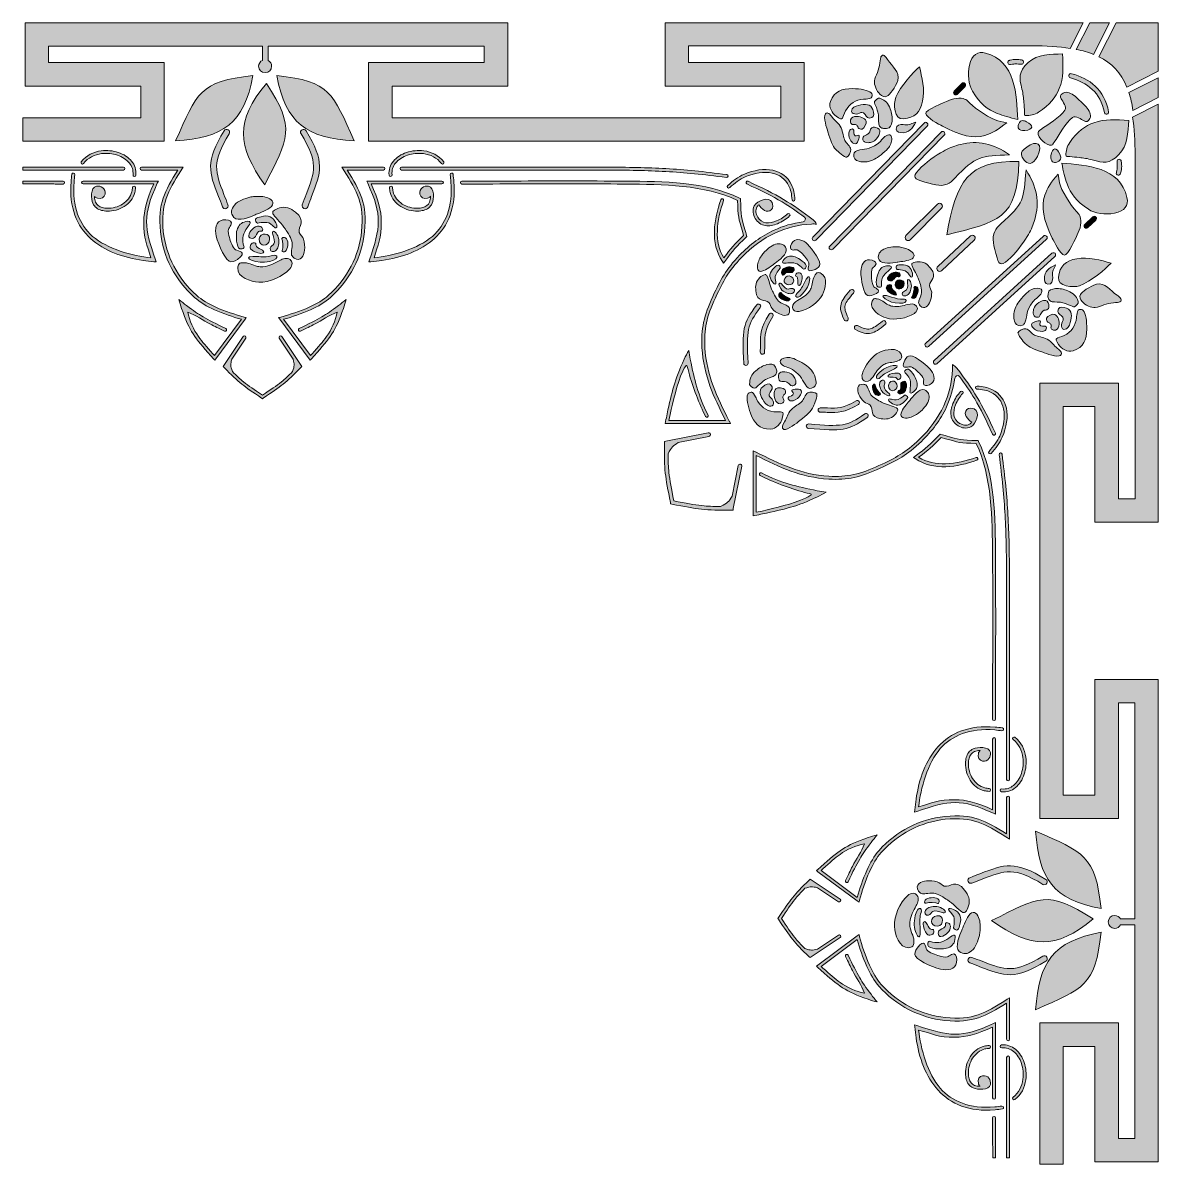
# Model space of a CAD drawing. Header units: inches. Extents: x -204 to 799, y -84 to 925.
import ezdxf

# ---------------------------------------------------------------- set-up
doc = ezdxf.new("R2010")
doc.units = ezdxf.units.IN
doc.header["$MEASUREMENT"] = 0
doc.layers.add('图层 1', color=7, linetype='Continuous')

# ---------------------------------------------------------------- blocks, each defined once
blk = doc.blocks.new('block 2')
at = {"layer": '图层 1', "true_color": 0xffffff}
h = blk.add_hatch(color=7, dxfattribs=at)
h.dxf.hatch_style = 2
edge = h.paths.add_edge_path()
edge.add_spline(control_points=[(-79.3, 820.4), (-79.3, 820.4), (-79.3, 830.7), (-79.3, 830.7), (-79.3, 830.7), (-79.3, 879.5), (-79.3, 879.5), (-79.3, 879.5), (-79.3, 889.8), (-79.3, 889.8), (-79.3, 889.8), (-89.6, 889.8), (-89.6, 889.8), (-89.6, 889.8), (-181.5, 889.8), (-181.5, 889.8), (-181.5, 889.8), (-181.5, 904.3), (-181.5, 904.3), (-181.5, 904.3), (-22.6, 904.3), (-22.6, 904.3), (-22.6, 904.3), (7.5, 904.3), (7.5, 904.3), (7.5, 904.3), (7.5, 891.8), (7.5, 891.8), (5.6, 890.9), (4.2, 888.9), (4.2, 886.6), (4.2, 883.4), (6.8, 880.9), (10, 880.9), (13.2, 880.9), (15.7, 883.4), (15.7, 886.6), (15.7, 888.8), (14.5, 890.7), (12.7, 891.7), (12.7, 891.7), (12.7, 904.3), (12.7, 904.3), (12.7, 904.3), (44.7, 904.3), (44.7, 904.3), (44.7, 904.3), (203.6, 904.3), (203.6, 904.3), (203.6, 904.3), (203.6, 889.8), (203.6, 889.8), (203.6, 889.8), (111.7, 889.8), (111.7, 889.8), (111.7, 889.8), (101.3, 889.8), (101.3, 889.8), (101.3, 889.8), (101.3, 879.5), (101.3, 879.5), (101.3, 879.5), (101.3, 830.7), (101.3, 830.7), (101.3, 830.7), (101.3, 820.4), (101.3, 820.4), (101.3, 820.4), (111.7, 820.4), (111.7, 820.4), (111.7, 820.4), (273.8, 820.4), (273.8, 820.4), (273.8, 820.4), (313.9, 820.4), (313.9, 820.4), (313.9, 820.4), (476, 820.4), (476, 820.4), (476, 820.4), (486.3, 820.4), (486.3, 820.4), (486.3, 820.4), (486.3, 830.7), (486.3, 830.7), (486.3, 830.7), (486.3, 879.5), (486.3, 879.5), (486.3, 879.5), (486.3, 889.8), (486.3, 889.8), (486.3, 889.8), (476, 889.8), (476, 889.8), (476, 889.8), (384.1, 889.8), (384.1, 889.8), (384.1, 889.8), (384.1, 904.6), (384.1, 904.6), (384.1, 904.6), (687.5, 904.6), (687.5, 904.6), (700.2, 904.6), (711.5, 904), (721.5, 902.4), (721.5, 902.4), (732.9, 925), (732.9, 925), (732.9, 925), (373.7, 925), (373.7, 925), (373.7, 925), (363.4, 925), (363.4, 925), (363.4, 925), (363.4, 914.6), (363.4, 914.6), (363.4, 914.6), (363.4, 879.5), (363.4, 879.5), (363.4, 879.5), (363.4, 869.1), (363.4, 869.1), (363.4, 869.1), (373.7, 869.1), (373.7, 869.1), (373.7, 869.1), (465.6, 869.1), (465.6, 869.1), (465.6, 869.1), (465.6, 841.1), (465.6, 841.1), (465.6, 841.1), (313.9, 841.1), (313.9, 841.1), (313.9, 841.1), (273.8, 841.1), (273.8, 841.1), (273.8, 841.1), (122.1, 841.1), (122.1, 841.1), (122.1, 841.1), (122.1, 869.1), (122.1, 869.1), (122.1, 869.1), (214, 869.1), (214, 869.1), (214, 869.1), (224.3, 869.1), (224.3, 869.1), (224.3, 869.1), (224.3, 879.5), (224.3, 879.5), (224.3, 879.5), (224.3, 914.6), (224.3, 914.6), (224.3, 914.6), (224.3, 925), (224.3, 925), (224.3, 925), (214, 925), (214, 925), (214, 925), (44.7, 925), (44.7, 925), (44.7, 925), (-22.6, 925), (-22.6, 925), (-22.6, 925), (-191.9, 925), (-191.9, 925), (-191.9, 925), (-202.2, 925), (-202.2, 925), (-202.2, 925), (-202.2, 914.6), (-202.2, 914.6), (-202.2, 914.6), (-202.2, 879.5), (-202.2, 879.5), (-202.2, 879.5), (-202.2, 869.1), (-202.2, 869.1), (-202.2, 869.1), (-191.9, 869.1), (-191.9, 869.1), (-191.9, 869.1), (-100, 869.1), (-100, 869.1), (-100, 869.1), (-100, 841.1), (-100, 841.1), (-100, 841.1), (-204.2, 841.1), (-204.2, 841.1), (-204.2, 841.1), (-204.2, 820.4), (-204.2, 820.4), (-204.2, 820.4), (-89.6, 820.4), (-89.6, 820.4), (-89.6, 820.4), (-79.3, 820.4), (-79.3, 820.4)], knot_values=[0, 0, 0, 0, 1, 1, 1, 2, 2, 2, 3, 3, 3, 4, 4, 4, 5, 5, 5, 6, 6, 6, 7, 7, 7, 8, 8, 8, 9, 9, 9, 10, 10, 10, 11, 11, 11, 12, 12, 12, 13, 13, 13, 14, 14, 14, 15, 15, 15, 16, 16, 16, 17, 17, 17, 18, 18, 18, 19, 19, 19, 20, 20, 20, 21, 21, 21, 22, 22, 22, 23, 23, 23, 24, 24, 24, 25, 25, 25, 26, 26, 26, 27, 27, 27, 28, 28, 28, 29, 29, 29, 30, 30, 30, 31, 31, 31, 32, 32, 32, 33, 33, 33, 34, 34, 34, 35, 35, 35, 36, 36, 36, 37, 37, 37, 38, 38, 38, 39, 39, 39, 40, 40, 40, 41, 41, 41, 42, 42, 42, 43, 43, 43, 44, 44, 44, 45, 45, 45, 46, 46, 46, 47, 47, 47, 48, 48, 48, 49, 49, 49, 50, 50, 50, 51, 51, 51, 52, 52, 52, 53, 53, 53, 54, 54, 54, 55, 55, 55, 56, 56, 56, 57, 57, 57, 58, 58, 58, 59, 59, 59, 60, 60, 60, 61, 61, 61, 62, 62, 62, 63, 63, 63, 64, 64, 64, 65, 65, 65, 66, 66, 66, 67, 67, 67, 68, 68, 68, 68], degree=3, periodic=1)
h = blk.add_hatch(color=7, dxfattribs=at)
h.dxf.hatch_style = 2
edge = h.paths.add_edge_path()
edge.add_spline(control_points=[(742.1, 897.1), (742.1, 897.1), (756.2, 925), (756.2, 925), (756.2, 925), (738.7, 925), (738.7, 925), (738.7, 925), (726.8, 901.5), (726.8, 901.5), (732.3, 900.4), (737.4, 899), (742.1, 897.1)], knot_values=[0, 0, 0, 0, 1, 1, 1, 2, 2, 2, 3, 3, 3, 4, 4, 4, 4], degree=3, periodic=1)
h = blk.add_hatch(color=7, dxfattribs=at)
h.dxf.hatch_style = 2
edge = h.paths.add_edge_path()
edge.add_spline(control_points=[(771.5, 868.2), (771.5, 868.2), (799.2, 882.2), (799.2, 882.2), (799.2, 882.2), (799.2, 914.6), (799.2, 914.6), (799.2, 914.6), (799.2, 925), (799.2, 925), (799.2, 925), (788.8, 925), (788.8, 925), (788.8, 925), (762, 925), (762, 925), (762, 925), (746.8, 895), (746.8, 895), (758.1, 889.4), (766.3, 880.9), (771.5, 868.2)], knot_values=[0, 0, 0, 0, 1, 1, 1, 2, 2, 2, 3, 3, 3, 4, 4, 4, 5, 5, 5, 6, 6, 6, 7, 7, 7, 7], degree=3, periodic=1)
h = blk.add_hatch(color=7, dxfattribs=at)
h.dxf.hatch_style = 2
edge = h.paths.add_edge_path()
edge.add_spline(control_points=[(646.6, 898.2), (639.7, 900), (634.6, 896.9), (632.4, 887.6), (630.5, 879.7), (631.6, 870.2), (635.1, 864.5), (642, 853.2), (648.5, 848.2), (656.9, 844.8), (662, 842.8), (667.9, 841.3), (675, 839.5), (674, 861.3), (673.5, 891.2), (646.6, 898.2)], knot_values=[0, 0, 0, 0, 1, 1, 1, 2, 2, 2, 3, 3, 3, 4, 4, 4, 5, 5, 5, 5], degree=3, periodic=1)
h = blk.add_hatch(color=7, dxfattribs=at)
h.dxf.hatch_style = 2
edge = h.paths.add_edge_path()
edge.add_spline(control_points=[(557.1, 896), (556.2, 896.6), (555.2, 896.5), (554.2, 895), (553.5, 894), (553, 885.9), (551.2, 881), (550, 878.1), (548.7, 876.3), (548.4, 873.7), (548.1, 870.1), (550.3, 864.7), (553.3, 861.8), (555.2, 860), (557.4, 859.1), (559.5, 860), (561.6, 861), (567.1, 868), (569, 874), (571.4, 881.6), (563.9, 886.1), (560, 892.5), (559.3, 893.6), (558.2, 895.3), (557.1, 896)], knot_values=[0, 0, 0, 0, 1, 1, 1, 2, 2, 2, 3, 3, 3, 4, 4, 4, 5, 5, 5, 6, 6, 6, 7, 7, 7, 8, 8, 8, 8], degree=3, periodic=1)
h = blk.add_hatch(color=7, dxfattribs=at)
h.dxf.hatch_style = 2
edge = h.paths.add_edge_path()
edge.add_spline(control_points=[(678.5, 892.1), (677.6, 892.2), (676.8, 892.3), (676.1, 892.4), (674.7, 892.5), (673.9, 892.6), (673, 892.6), (671.9, 892.6), (670.7, 892.3), (668.1, 891.9), (668.1, 891.9), (667.8, 891.8), (667.8, 891.8), (666.7, 891.7), (666, 890.7), (666.2, 889.6), (666.4, 888.6), (667.4, 887.8), (668.4, 888), (668.4, 888), (668.7, 888.1), (668.7, 888.1), (668.7, 888.1), (668.7, 888.1), (668.7, 888.1), (671.2, 888.5), (672.2, 888.7), (673.1, 888.7), (673.8, 888.7), (674.5, 888.7), (675.7, 888.5), (676.3, 888.5), (677, 888.4), (678.1, 888.3), (679.2, 888.2), (680.1, 889), (680.2, 890), (680.3, 891.1), (679.5, 892.1), (678.5, 892.1)], knot_values=[0, 0, 0, 0, 1, 1, 1, 2, 2, 2, 3, 3, 3, 4, 4, 4, 5, 5, 5, 6, 6, 6, 7, 7, 7, 8, 8, 8, 9, 9, 9, 10, 10, 10, 11, 11, 11, 12, 12, 12, 13, 13, 13, 13], degree=3, periodic=1)
h = blk.add_hatch(color=7, dxfattribs=at)
h.dxf.hatch_style = 2
edge = h.paths.add_edge_path()
edge.add_spline(control_points=[(684.3, 889.8), (675.4, 881.4), (676.3, 876.4), (678.8, 866.4), (679.8, 862.3), (680.2, 858.4), (680.5, 854.7), (680.7, 851.9), (680.8, 849.1), (681.1, 846.4), (681.3, 844.1), (680.2, 843), (682.7, 842.9), (685.2, 842.8), (689.9, 843.6), (693.5, 846), (703.3, 852.4), (708.8, 859.3), (711.8, 866.8), (715.5, 876.1), (715.3, 886.2), (714.7, 897.5), (704.3, 896.9), (692.6, 897.5), (684.3, 889.8)], knot_values=[0, 0, 0, 0, 1, 1, 1, 2, 2, 2, 3, 3, 3, 4, 4, 4, 5, 5, 5, 6, 6, 6, 7, 7, 7, 8, 8, 8, 8], degree=3, periodic=1)
h = blk.add_hatch(color=7, dxfattribs=at)
h.dxf.hatch_style = 2
edge = h.paths.add_edge_path()
edge.add_spline(control_points=[(-69.2, 820.5), (-27.1, 823.5), (-8.7, 835.8), (-0.8, 878.3), (-48.2, 873.3), (-50.3, 862.9), (-69.2, 820.5)], knot_values=[0, 0, 0, 0, 1, 1, 1, 2, 2, 2, 2], degree=3, periodic=1)
h = blk.add_hatch(color=7, dxfattribs=at)
h.dxf.hatch_style = 2
edge = h.paths.add_edge_path()
edge.add_spline(control_points=[(20.3, 878.3), (28.2, 835.8), (46.6, 823.5), (88.7, 820.5), (69.8, 862.9), (67.7, 873.3), (20.3, 878.3)], knot_values=[0, 0, 0, 0, 1, 1, 1, 2, 2, 2, 2], degree=3, periodic=1)
h = blk.add_hatch(color=7, dxfattribs=at)
h.dxf.hatch_style = 2
edge = h.paths.add_edge_path()
edge.add_spline(control_points=[(591, 855.7), (593.2, 865.7), (590.3, 877.3), (588.2, 886.2), (582.9, 881.6), (571.3, 869), (567.3, 859.1), (565, 853.4), (565.9, 839.4), (574, 840.1), (584, 840.9), (588.9, 846), (591, 855.7)], knot_values=[0, 0, 0, 0, 1, 1, 1, 2, 2, 2, 3, 3, 3, 4, 4, 4, 4], degree=3, periodic=1)
h = blk.add_hatch(color=7, dxfattribs=at)
h.dxf.hatch_style = 2
edge = h.paths.add_edge_path()
edge.add_spline(control_points=[(722.6, 880), (721.6, 880.3), (720.5, 879.7), (720.2, 878.7), (719.9, 877.6), (720.5, 876.6), (721.6, 876.3), (728.9, 874.3), (735.6, 871.1), (740.9, 866.1), (746.1, 861.2), (749.9, 854.5), (751.6, 845.6), (751.8, 844.6), (752.8, 843.9), (753.8, 844.1), (754.9, 844.3), (755.6, 845.3), (755.4, 846.3), (753.6, 856.1), (749.3, 863.5), (743.6, 868.9), (737.8, 874.4), (730.5, 877.9), (722.6, 880)], knot_values=[0, 0, 0, 0, 1, 1, 1, 2, 2, 2, 3, 3, 3, 4, 4, 4, 5, 5, 5, 6, 6, 6, 7, 7, 7, 8, 8, 8, 8], degree=3, periodic=1)
h = blk.add_hatch(color=7, dxfattribs=at)
h.dxf.hatch_style = 2
edge = h.paths.add_edge_path()
edge.add_spline(control_points=[(9.6, 781.6), (30.6, 823.1), (37.3, 831.4), (11.2, 871.3), (-16.8, 838.3), (-14.6, 816.2), (9.6, 781.6)], knot_values=[0, 0, 0, 0, 1, 1, 1, 2, 2, 2, 2], degree=3, periodic=1)
h = blk.add_hatch(color=7, dxfattribs=at)
h.dxf.hatch_style = 2
edge = h.paths.add_edge_path()
edge.add_spline(control_points=[(621.6, 861.7), (621.6, 861.7), (628.5, 868.6), (628.5, 868.6), (629.2, 869.4), (629.2, 870.6), (628.5, 871.4), (627.7, 872.1), (626.5, 872.1), (625.7, 871.4), (625.7, 871.4), (618.9, 864.5), (618.9, 864.5), (618.1, 863.7), (618.1, 862.5), (618.9, 861.7), (619.6, 861), (620.8, 861), (621.6, 861.7)], knot_values=[0, 0, 0, 0, 1, 1, 1, 2, 2, 2, 3, 3, 3, 4, 4, 4, 5, 5, 5, 6, 6, 6, 6], degree=3, periodic=1)
h = blk.add_hatch(color=7, dxfattribs=at)
h.dxf.hatch_style = 2
edge = h.paths.add_edge_path()
edge.add_spline(control_points=[(776.9, 847.6), (776.9, 847.6), (799.2, 858.9), (799.2, 858.9), (799.2, 858.9), (799.2, 876.4), (799.2, 876.4), (799.2, 876.4), (773.3, 863.3), (773.3, 863.3), (774.9, 858.6), (776.1, 853.3), (776.9, 847.6)], knot_values=[0, 0, 0, 0, 1, 1, 1, 2, 2, 2, 3, 3, 3, 4, 4, 4, 4], degree=3, periodic=1)
h = blk.add_hatch(color=7, dxfattribs=at)
h.dxf.hatch_style = 2
edge = h.paths.add_edge_path()
edge.add_spline(control_points=[(529.2, 866.8), (519.7, 866.9), (513.1, 864.9), (509.5, 855.3), (507.8, 850.7), (511.1, 844.7), (514.6, 842.3), (521.5, 837.6), (519.5, 840.8), (522.9, 847.2), (526.1, 853.2), (532, 857), (538.8, 857.4), (540.2, 857.4), (541.9, 857.6), (544.4, 858.1), (545.1, 858.3), (545.9, 858.8), (546.1, 859.5), (546.4, 860.7), (546.5, 862.3), (545.6, 863.1), (543, 865.4), (535.9, 866.7), (529.2, 866.8)], knot_values=[0, 0, 0, 0, 1, 1, 1, 2, 2, 2, 3, 3, 3, 4, 4, 4, 5, 5, 5, 6, 6, 6, 7, 7, 7, 8, 8, 8, 8], degree=3, periodic=1)
h = blk.add_hatch(color=7, dxfattribs=at)
h.dxf.hatch_style = 2
edge = h.paths.add_edge_path()
edge.add_spline(control_points=[(562.4, 848.8), (560.3, 854.2), (558.7, 855.9), (553.2, 858.5), (551.9, 859.1), (548.9, 856.5), (548.5, 855.3), (548.1, 854), (549.2, 852.7), (550.1, 850), (552.6, 842.9), (551.9, 844.5), (552.1, 837.5), (552.2, 836.1), (552.3, 834.7), (553, 833.6), (553.5, 832.6), (554.6, 832), (555.7, 831.7), (556.8, 831.3), (558, 831.4), (559.2, 831.6), (562.9, 831.9), (563.4, 834.3), (564, 837.9), (564.5, 841.2), (563.6, 845.6), (562.4, 848.8)], knot_values=[0, 0, 0, 0, 1, 1, 1, 2, 2, 2, 3, 3, 3, 4, 4, 4, 5, 5, 5, 6, 6, 6, 7, 7, 7, 8, 8, 8, 9, 9, 9, 9], degree=3, periodic=1)
h = blk.add_hatch(color=7, dxfattribs=at)
h.dxf.hatch_style = 2
edge = h.paths.add_edge_path()
edge.add_spline(control_points=[(593.7, 844.8), (594.3, 841.1), (605.4, 835.2), (608.6, 833.6), (624.7, 825), (635.6, 822.5), (646.1, 825.4), (652.3, 827.2), (658.4, 831), (665.3, 836.7), (665.3, 836.7), (657.6, 838.3), (657.6, 838.3), (651.6, 839.5), (637.6, 849), (632.8, 853.9), (630.2, 856.6), (629, 858.3), (623, 858.3), (619.8, 858.3), (617, 857.5), (614.2, 856.3), (610.1, 854.5), (593.2, 847.9), (593.7, 844.8)], knot_values=[0, 0, 0, 0, 1, 1, 1, 2, 2, 2, 3, 3, 3, 4, 4, 4, 5, 5, 5, 6, 6, 6, 7, 7, 7, 8, 8, 8, 8], degree=3, periodic=1)
h = blk.add_hatch(color=7, dxfattribs=at)
h.dxf.hatch_style = 2
edge = h.paths.add_edge_path()
edge.add_spline(control_points=[(715.2, 862.9), (712.1, 861.3), (712.4, 859.6), (713.5, 857.8), (714.8, 855.6), (718.5, 850.2), (716.8, 847.8), (712.2, 841.1), (701.9, 835.4), (695.3, 830.4), (694.5, 829.8), (693.2, 829.3), (693.1, 828.2), (692.5, 823.2), (700.4, 816.1), (705, 816.9), (706, 817), (706.5, 818.3), (707.1, 819.2), (711.8, 825.9), (717.1, 836.4), (723.6, 841.3), (725.9, 843.1), (731.5, 839.6), (733.7, 838.4), (735.6, 837.4), (737.3, 837.1), (738.8, 840.3), (740.4, 843.7), (738.2, 847.5), (735.4, 850.8), (732.9, 853.6), (728.8, 857.5), (725.7, 860), (722.4, 862.7), (718.5, 864.6), (715.2, 862.9)], knot_values=[0, 0, 0, 0, 1, 1, 1, 2, 2, 2, 3, 3, 3, 4, 4, 4, 5, 5, 5, 6, 6, 6, 7, 7, 7, 8, 8, 8, 9, 9, 9, 10, 10, 10, 11, 11, 11, 12, 12, 12, 12], degree=3, periodic=1)
h = blk.add_hatch(color=7, dxfattribs=at)
h.dxf.hatch_style = 2
edge = h.paths.add_edge_path()
edge.add_spline(control_points=[(536.5, 852.4), (534, 852), (530.3, 851), (528.8, 848.9), (527.9, 847.5), (527.9, 845.4), (529.7, 844.7), (530.5, 844.4), (531.4, 844.3), (532.3, 844.3), (534.2, 844.4), (536.3, 845.8), (537.4, 845.8), (539.6, 845.8), (540.8, 842.5), (542.2, 841.4), (542.7, 841), (543.4, 840.6), (544, 840.7), (547.7, 840.9), (548.2, 842.6), (547.6, 846.1), (546.5, 852.6), (542.2, 853.3), (536.5, 852.4)], knot_values=[0, 0, 0, 0, 1, 1, 1, 2, 2, 2, 3, 3, 3, 4, 4, 4, 5, 5, 5, 6, 6, 6, 7, 7, 7, 8, 8, 8, 8], degree=3, periodic=1)
h = blk.add_hatch(color=7, dxfattribs=at)
h.dxf.hatch_style = 2
edge = h.paths.add_edge_path()
edge.add_spline(control_points=[(778.8, 807.7), (778.8, 807.7), (778.8, 504.3), (778.8, 504.3), (778.8, 504.3), (764, 504.3), (764, 504.3), (764, 504.3), (764, 596.2), (764, 596.2), (764, 596.2), (764, 606.5), (764, 606.5), (764, 606.5), (753.7, 606.5), (753.7, 606.5), (753.7, 606.5), (704.9, 606.5), (704.9, 606.5), (704.9, 606.5), (694.6, 606.5), (694.6, 606.5), (694.6, 606.5), (694.6, 596.2), (694.6, 596.2), (694.6, 596.2), (694.6, 434.1), (694.6, 434.1), (694.6, 434.1), (694.6, 394), (694.6, 394), (694.6, 394), (694.6, 231.9), (694.6, 231.9), (694.6, 231.9), (694.6, 221.5), (694.6, 221.5), (694.6, 221.5), (704.9, 221.5), (704.9, 221.5), (704.9, 221.5), (753.7, 221.5), (753.7, 221.5), (753.7, 221.5), (764, 221.5), (764, 221.5), (764, 221.5), (764, 231.9), (764, 231.9), (764, 231.9), (764, 323.8), (764, 323.8), (764, 323.8), (778.4, 323.8), (778.4, 323.8), (778.4, 323.8), (778.4, 164.9), (778.4, 164.9), (778.4, 164.9), (778.4, 132.9), (778.4, 132.9), (778.4, 132.9), (765.9, 132.9), (765.9, 132.9), (764.9, 134.7), (763, 135.9), (760.8, 135.9), (757.6, 135.9), (755.1, 133.4), (755.1, 130.2), (755.1, 127), (757.6, 124.4), (760.8, 124.4), (763.1, 124.4), (765, 125.8), (766, 127.7), (766, 127.7), (778.4, 127.7), (778.4, 127.7), (778.4, 127.7), (778.4, 97.6), (778.4, 97.6), (778.4, 97.6), (778.4, -61.3), (778.4, -61.3), (778.4, -61.3), (764, -61.3), (764, -61.3), (764, -61.3), (764, 30.6), (764, 30.6), (764, 30.6), (764, 40.9), (764, 40.9), (764, 40.9), (753.7, 40.9), (753.7, 40.9), (753.7, 40.9), (704.9, 40.9), (704.9, 40.9), (704.9, 40.9), (694.6, 40.9), (694.6, 40.9), (694.6, 40.9), (694.6, 30.6), (694.6, 30.6), (694.6, 30.6), (694.6, -84), (694.6, -84), (694.6, -84), (715.3, -84), (715.3, -84), (715.3, -84), (715.3, 20.2), (715.3, 20.2), (715.3, 20.2), (743.3, 20.2), (743.3, 20.2), (743.3, 20.2), (743.3, -71.7), (743.3, -71.7), (743.3, -71.7), (743.3, -82), (743.3, -82), (743.3, -82), (753.7, -82), (753.7, -82), (753.7, -82), (788.8, -82), (788.8, -82), (788.8, -82), (799.1, -82), (799.1, -82), (799.1, -82), (799.1, -71.7), (799.1, -71.7), (799.1, -71.7), (799.1, 97.6), (799.1, 97.6), (799.1, 97.6), (799.1, 164.9), (799.1, 164.9), (799.1, 164.9), (799.1, 334.1), (799.1, 334.1), (799.1, 334.1), (799.1, 344.5), (799.1, 344.5), (799.1, 344.5), (788.8, 344.5), (788.8, 344.5), (788.8, 344.5), (753.7, 344.5), (753.7, 344.5), (753.7, 344.5), (743.3, 344.5), (743.3, 344.5), (743.3, 344.5), (743.3, 334.1), (743.3, 334.1), (743.3, 334.1), (743.3, 242.2), (743.3, 242.2), (743.3, 242.2), (715.3, 242.2), (715.3, 242.2), (715.3, 242.2), (715.3, 394), (715.3, 394), (715.3, 394), (715.3, 434.1), (715.3, 434.1), (715.3, 434.1), (715.3, 585.8), (715.3, 585.8), (715.3, 585.8), (743.3, 585.8), (743.3, 585.8), (743.3, 585.8), (743.3, 493.9), (743.3, 493.9), (743.3, 493.9), (743.3, 483.6), (743.3, 483.6), (743.3, 483.6), (753.7, 483.6), (753.7, 483.6), (753.7, 483.6), (788.8, 483.6), (788.8, 483.6), (788.8, 483.6), (799.1, 483.6), (799.1, 483.6), (799.1, 483.6), (799.1, 493.9), (799.1, 493.9), (799.1, 493.9), (799.1, 853.1), (799.1, 853.1), (799.1, 853.1), (776.6, 841.7), (776.6, 841.7), (778.2, 831.7), (778.8, 820.4), (778.8, 807.7)], knot_values=[0, 0, 0, 0, 1, 1, 1, 2, 2, 2, 3, 3, 3, 4, 4, 4, 5, 5, 5, 6, 6, 6, 7, 7, 7, 8, 8, 8, 9, 9, 9, 10, 10, 10, 11, 11, 11, 12, 12, 12, 13, 13, 13, 14, 14, 14, 15, 15, 15, 16, 16, 16, 17, 17, 17, 18, 18, 18, 19, 19, 19, 20, 20, 20, 21, 21, 21, 22, 22, 22, 23, 23, 23, 24, 24, 24, 25, 25, 25, 26, 26, 26, 27, 27, 27, 28, 28, 28, 29, 29, 29, 30, 30, 30, 31, 31, 31, 32, 32, 32, 33, 33, 33, 34, 34, 34, 35, 35, 35, 36, 36, 36, 37, 37, 37, 38, 38, 38, 39, 39, 39, 40, 40, 40, 41, 41, 41, 42, 42, 42, 43, 43, 43, 44, 44, 44, 45, 45, 45, 46, 46, 46, 47, 47, 47, 48, 48, 48, 49, 49, 49, 50, 50, 50, 51, 51, 51, 52, 52, 52, 53, 53, 53, 54, 54, 54, 55, 55, 55, 56, 56, 56, 57, 57, 57, 58, 58, 58, 59, 59, 59, 60, 60, 60, 61, 61, 61, 62, 62, 62, 63, 63, 63, 64, 64, 64, 65, 65, 65, 66, 66, 66, 67, 67, 67, 68, 68, 68, 68], degree=3, periodic=1)
h = blk.add_hatch(color=7, dxfattribs=at)
h.dxf.hatch_style = 2
edge = h.paths.add_edge_path()
edge.add_spline(control_points=[(505.1, 844.5), (503, 841.8), (506.3, 831.5), (507.3, 828.5), (510.1, 820.3), (510.6, 816.8), (514.6, 812.7), (515.9, 811.4), (522.2, 805.8), (523.8, 806.1), (525.7, 806.4), (527.9, 811.1), (527.6, 812.9), (527.1, 816), (523.3, 818.6), (522.3, 820.9), (520.9, 823.9), (520.8, 828), (518.9, 832.1), (516.8, 836.9), (513.8, 837.7), (511.1, 841.5), (509.4, 843.9), (506.9, 846.8), (505.1, 844.5)], knot_values=[0, 0, 0, 0, 1, 1, 1, 2, 2, 2, 3, 3, 3, 4, 4, 4, 5, 5, 5, 6, 6, 6, 7, 7, 7, 8, 8, 8, 8], degree=3, periodic=1)
h = blk.add_hatch(color=7, dxfattribs=at)
h.dxf.hatch_style = 2
edge = h.paths.add_edge_path()
edge.add_spline(control_points=[(528.6, 835.2), (529.5, 834.7), (530.7, 835.4), (531.7, 835.1), (532.5, 834.8), (533.2, 834.1), (533.7, 833.4), (534.2, 832.8), (533.3, 831.4), (536.4, 830.9), (536.8, 830.9), (537.2, 830.9), (537.5, 831), (539.4, 831.7), (542, 836.1), (541.2, 838), (540.5, 839.6), (538.8, 840.7), (537.2, 841.4), (534.4, 842.7), (526.6, 843.2), (527.2, 837.4), (527.3, 836.5), (527.8, 835.6), (528.6, 835.2)], knot_values=[0, 0, 0, 0, 1, 1, 1, 2, 2, 2, 3, 3, 3, 4, 4, 4, 5, 5, 5, 6, 6, 6, 7, 7, 7, 8, 8, 8, 8], degree=3, periodic=1)
h = blk.add_hatch(color=7, dxfattribs=at)
h.dxf.hatch_style = 2
edge = h.paths.add_edge_path()
edge.add_spline(control_points=[(682.8, 837.5), (681.5, 838.1), (680.5, 838.5), (679.6, 838.5), (678, 838.7), (676.8, 837.9), (675.8, 835.2), (674.7, 832.5), (675.3, 829.4), (681.3, 829.8), (689.2, 830.4), (689.2, 834.7), (682.8, 837.5)], knot_values=[0, 0, 0, 0, 1, 1, 1, 2, 2, 2, 3, 3, 3, 4, 4, 4, 4], degree=3, periodic=1)
h = blk.add_hatch(color=7, dxfattribs=at)
h.dxf.hatch_style = 2
edge = h.paths.add_edge_path()
edge.add_spline(control_points=[(742.4, 836.7), (734.9, 834), (727.8, 828.8), (721, 819.2), (718.6, 815.7), (717.6, 811), (717.6, 808.5), (717.6, 806), (718.7, 807), (721, 806.7), (723.7, 806.4), (726.5, 806.2), (729.3, 805.9), (733, 805.5), (736.8, 805), (740.9, 803.8), (750.9, 801), (755.8, 799.8), (764.5, 808.5), (772.5, 816.5), (772.3, 828.2), (773.2, 838.6), (762, 839.5), (751.9, 840.1), (742.4, 836.7)], knot_values=[0, 0, 0, 0, 1, 1, 1, 2, 2, 2, 3, 3, 3, 4, 4, 4, 5, 5, 5, 6, 6, 6, 7, 7, 7, 8, 8, 8, 8], degree=3, periodic=1)
h = blk.add_hatch(color=7, dxfattribs=at)
h.dxf.hatch_style = 2
edge = h.paths.add_edge_path()
edge.add_spline(control_points=[(-22.7, 830.4), (-23.9, 831.2), (-25.5, 830.8), (-26.2, 829.6), (-43, 801.9), (-39.8, 793.5), (-31.2, 771.3), (-30.2, 768.7), (-29.1, 765.9), (-27.7, 762.3), (-27.3, 761), (-25.8, 760.3), (-24.4, 760.8), (-23.1, 761.3), (-22.4, 762.8), (-22.9, 764.1), (-24, 767.1), (-25.2, 770.3), (-26.4, 773.2), (-34.3, 793.7), (-37.3, 801.4), (-21.8, 826.9), (-21.1, 828.1), (-21.5, 829.7), (-22.7, 830.4)], knot_values=[0, 0, 0, 0, 1, 1, 1, 2, 2, 2, 3, 3, 3, 4, 4, 4, 5, 5, 5, 6, 6, 6, 7, 7, 7, 8, 8, 8, 8], degree=3, periodic=1)
h = blk.add_hatch(color=7, dxfattribs=at)
h.dxf.hatch_style = 2
edge = h.paths.add_edge_path()
edge.add_spline(control_points=[(47.6, 762.3), (48.9, 765.9), (50, 768.7), (51, 771.3), (59.6, 793.5), (62.9, 801.9), (46.1, 829.6), (45.4, 830.8), (43.8, 831.2), (42.6, 830.4), (41.3, 829.7), (40.9, 828.1), (41.7, 826.9), (57.1, 801.4), (54.1, 793.7), (46.2, 773.2), (45.1, 770.3), (43.9, 767.1), (42.8, 764.1), (42.3, 762.8), (43, 761.3), (44.3, 760.8), (45.6, 760.3), (47.1, 761), (47.6, 762.3)], knot_values=[0, 0, 0, 0, 1, 1, 1, 2, 2, 2, 3, 3, 3, 4, 4, 4, 5, 5, 5, 6, 6, 6, 7, 7, 7, 8, 8, 8, 8], degree=3, periodic=1)
h = blk.add_hatch(color=7, dxfattribs=at)
h.dxf.hatch_style = 2
edge = h.paths.add_edge_path()
edge.add_spline(control_points=[(494, 732.9), (494.8, 732.1), (496, 732.1), (496.7, 732.9), (496.7, 732.9), (595.1, 833.7), (595.1, 833.7), (595.9, 834.5), (595.8, 835.7), (595.1, 836.4), (594.3, 837.2), (593.1, 837.2), (592.3, 836.4), (592.3, 836.4), (494, 735.6), (494, 735.6), (493.2, 734.8), (493.2, 733.6), (494, 732.9)], knot_values=[0, 0, 0, 0, 1, 1, 1, 2, 2, 2, 3, 3, 3, 4, 4, 4, 5, 5, 5, 6, 6, 6, 6], degree=3, periodic=1)
h = blk.add_hatch(color=7, dxfattribs=at)
h.dxf.hatch_style = 2
edge = h.paths.add_edge_path()
edge.add_spline(control_points=[(607.3, 828.4), (607.3, 828.4), (508.9, 727.6), (508.9, 727.6), (508.2, 726.9), (508.2, 725.6), (508.9, 724.9), (509.7, 724.1), (510.9, 724.2), (511.7, 724.9), (511.7, 724.9), (610.1, 825.7), (610.1, 825.7), (610.8, 826.5), (610.8, 827.7), (610, 828.5), (609.3, 829.2), (608, 829.2), (607.3, 828.4)], knot_values=[0, 0, 0, 0, 1, 1, 1, 2, 2, 2, 3, 3, 3, 4, 4, 4, 5, 5, 5, 6, 6, 6, 6], degree=3, periodic=1)
h = blk.add_hatch(color=7, dxfattribs=at)
h.dxf.hatch_style = 2
edge = h.paths.add_edge_path()
edge.add_spline(control_points=[(526.3, 829.6), (525.2, 827.6), (525.8, 823.6), (527, 821.7), (527.8, 820.3), (528.7, 818.8), (530.1, 818.2), (534.2, 816.2), (535.2, 824.8), (534.9, 825.3), (534.2, 826.2), (532.5, 824.6), (531.5, 825.1), (529.6, 826), (530.6, 829.2), (530.3, 830), (530.1, 830.5), (529.5, 831.2), (528.9, 831.2), (527.9, 831.1), (526.8, 830.5), (526.3, 829.6)], knot_values=[0, 0, 0, 0, 1, 1, 1, 2, 2, 2, 3, 3, 3, 4, 4, 4, 5, 5, 5, 6, 6, 6, 7, 7, 7, 7], degree=3, periodic=1)
h = blk.add_hatch(color=7, dxfattribs=at)
h.dxf.hatch_style = 2
edge = h.paths.add_edge_path()
edge.add_spline(control_points=[(532.5, 803.4), (536, 801.8), (539.8, 801.6), (543.3, 802.4), (545.7, 803), (547.9, 803.9), (550, 805.2), (552.8, 806.8), (559.3, 812.3), (561.2, 814.8), (562.7, 816.8), (564.5, 821.3), (563.6, 823.9), (562.2, 828.4), (557.7, 824.8), (555.9, 822.7), (554.4, 821), (552.9, 819.1), (551.6, 818.2), (542.5, 812), (540.4, 814.4), (533, 811.9), (532, 811.6), (531.2, 810.9), (530.6, 810.1), (529.5, 808.4), (530.1, 804.4), (532.5, 803.4)], knot_values=[0, 0, 0, 0, 1, 1, 1, 2, 2, 2, 3, 3, 3, 4, 4, 4, 5, 5, 5, 6, 6, 6, 7, 7, 7, 8, 8, 8, 9, 9, 9, 9], degree=3, periodic=1)
h = blk.add_hatch(color=7, dxfattribs=at)
h.dxf.hatch_style = 2
edge = h.paths.add_edge_path()
edge.add_spline(control_points=[(546.1, 832.2), (543.8, 830.2), (545.6, 829.2), (543.5, 827.3), (542.9, 826.8), (541.9, 826.1), (540.2, 825.3), (539.5, 824.9), (538.7, 824.6), (538.4, 823.9), (538, 822.9), (538, 821.7), (538.4, 820.8), (538.7, 820.1), (539.6, 819.7), (540.3, 819.4), (541.1, 819.1), (542, 819), (542.9, 819), (544.2, 819.1), (545.6, 819.3), (546.8, 819.8), (548.9, 820.8), (551.3, 823.2), (552.2, 825.3), (552.8, 826.7), (553.4, 828.3), (553.2, 829.8), (552.9, 831.6), (549.9, 832.5), (548.4, 832.6), (547.6, 832.6), (546.7, 832.7), (546.1, 832.2)], knot_values=[0, 0, 0, 0, 1, 1, 1, 2, 2, 2, 3, 3, 3, 4, 4, 4, 5, 5, 5, 6, 6, 6, 7, 7, 7, 8, 8, 8, 9, 9, 9, 10, 10, 10, 11, 11, 11, 11], degree=3, periodic=1)
h = blk.add_hatch(color=7, dxfattribs=at)
h.dxf.hatch_style = 2
edge = h.paths.add_edge_path()
edge.add_spline(control_points=[(568.1, 833.2), (566.4, 830), (568.9, 828.2), (571.8, 827.9), (579.3, 827.1), (581.8, 831.8), (585.1, 837.2), (581.4, 836.3), (579.2, 834.1), (575.4, 834.9), (573.9, 835.2), (569.4, 835.7), (568.1, 833.2)], knot_values=[0, 0, 0, 0, 1, 1, 1, 2, 2, 2, 3, 3, 3, 4, 4, 4, 4], degree=3, periodic=1)
h = blk.add_hatch(color=7, dxfattribs=at)
h.dxf.hatch_style = 2
edge = h.paths.add_edge_path()
edge.add_spline(control_points=[(624.4, 817.5), (620, 816.4), (615.5, 814.7), (611, 812.4), (606.4, 810.1), (596.3, 803.6), (590.1, 797.6), (582.2, 790), (582.4, 787.5), (589.3, 785.3), (599.9, 782), (606.6, 779.8), (612.6, 782.4), (615, 783.4), (617.2, 785.1), (619.5, 787.6), (637.8, 807.6), (642.9, 807.2), (667.9, 808.2), (653.8, 818.3), (639.4, 821.3), (624.4, 817.5)], knot_values=[0, 0, 0, 0, 1, 1, 1, 2, 2, 2, 3, 3, 3, 4, 4, 4, 5, 5, 5, 6, 6, 6, 7, 7, 7, 7], degree=3, periodic=1)
h = blk.add_hatch(color=7, dxfattribs=at)
h.dxf.hatch_style = 2
edge = h.paths.add_edge_path()
edge.add_spline(control_points=[(683, 815.1), (681.3, 813.8), (679.9, 812.7), (679.1, 811.6), (677.6, 809.4), (677.8, 807.2), (680.7, 803.6), (683.5, 800.1), (688.3, 798.4), (692.4, 806.9), (698, 818.3), (691.9, 821.7), (683, 815.1)], knot_values=[0, 0, 0, 0, 1, 1, 1, 2, 2, 2, 3, 3, 3, 4, 4, 4, 4], degree=3, periodic=1)
h = blk.add_hatch(color=7, dxfattribs=at)
h.dxf.hatch_style = 2
edge = h.paths.add_edge_path()
edge.add_spline(control_points=[(-105.7, 789.1), (-105, 789), (-104.3, 789.6), (-104.3, 790.3), (-103.8, 795), (-105.2, 799.2), (-108, 802.6), (-110.8, 806.1), (-115, 808.8), (-119.8, 810.4), (-124.5, 811.9), (-129.8, 812.5), (-134.9, 811.8), (-141.7, 810.9), (-148.2, 807.9), (-152.5, 802.2), (-152.9, 801.6), (-152.8, 800.8), (-152.3, 800.4), (-151.7, 799.9), (-150.9, 800.1), (-150.5, 800.6), (-146.6, 805.7), (-140.7, 808.5), (-134.5, 809.3), (-129.8, 809.9), (-124.9, 809.4), (-120.6, 807.9), (-116.3, 806.5), (-112.5, 804.1), (-110, 801), (-107.7, 798.1), (-106.4, 794.6), (-106.8, 790.5), (-106.9, 789.8), (-106.4, 789.2), (-105.7, 789.1)], knot_values=[0, 0, 0, 0, 1, 1, 1, 2, 2, 2, 3, 3, 3, 4, 4, 4, 5, 5, 5, 6, 6, 6, 7, 7, 7, 8, 8, 8, 9, 9, 9, 10, 10, 10, 11, 11, 11, 12, 12, 12, 12], degree=3, periodic=1)
h = blk.add_hatch(color=7, dxfattribs=at)
h.dxf.hatch_style = 2
edge = h.paths.add_edge_path()
edge.add_spline(control_points=[(150.2, 811.8), (145.1, 812.5), (139.7, 811.9), (135, 810.4), (130.3, 808.8), (126.1, 806.1), (123.3, 802.6), (120.5, 799.2), (119, 795), (119.5, 790.3), (119.6, 789.6), (120.2, 789), (120.9, 789.1), (121.7, 789.2), (122.2, 789.8), (122.1, 790.5), (121.7, 794.6), (122.9, 798.1), (125.2, 801), (127.8, 804.1), (131.5, 806.5), (135.8, 807.9), (140.2, 809.4), (145.1, 809.9), (149.8, 809.3), (156, 808.5), (161.9, 805.7), (165.7, 800.6), (166.2, 800.1), (167, 799.9), (167.5, 800.4), (168.1, 800.8), (168.2, 801.6), (167.8, 802.2), (163.5, 807.9), (157, 810.9), (150.2, 811.8)], knot_values=[0, 0, 0, 0, 1, 1, 1, 2, 2, 2, 3, 3, 3, 4, 4, 4, 5, 5, 5, 6, 6, 6, 7, 7, 7, 8, 8, 8, 9, 9, 9, 10, 10, 10, 11, 11, 11, 12, 12, 12, 12], degree=3, periodic=1)
h = blk.add_hatch(color=7, dxfattribs=at)
h.dxf.hatch_style = 2
edge = h.paths.add_edge_path()
edge.add_spline(control_points=[(709.6, 801.8), (712.3, 802.8), (713.2, 803.9), (713.1, 805.6), (713.1, 806.4), (712.7, 807.5), (712.2, 808.8), (709.7, 815.2), (705.3, 815.4), (704.4, 807.5), (703.8, 801.6), (706.9, 800.9), (709.6, 801.8)], knot_values=[0, 0, 0, 0, 1, 1, 1, 2, 2, 2, 3, 3, 3, 4, 4, 4, 4], degree=3, periodic=1)
h = blk.add_hatch(color=7, dxfattribs=at)
h.dxf.hatch_style = 2
edge = h.paths.add_edge_path()
edge.add_spline(control_points=[(-113.9, 796.1), (-113.9, 796.9), (-114.5, 797.4), (-115.2, 797.4), (-115.2, 797.4), (-204.2, 797.4), (-204.2, 797.4), (-204.2, 797.4), (-204.2, 794.8), (-204.2, 794.8), (-204.2, 794.8), (-115.2, 794.8), (-115.2, 794.8), (-114.5, 794.8), (-113.9, 795.4), (-113.9, 796.1)], knot_values=[0, 0, 0, 0, 1, 1, 1, 2, 2, 2, 3, 3, 3, 4, 4, 4, 5, 5, 5, 5], degree=3, periodic=1)
h = blk.add_hatch(color=7, dxfattribs=at)
h.dxf.hatch_style = 2
edge = h.paths.add_edge_path()
edge.add_spline(control_points=[(-6.7, 664.5), (-6.7, 664.5), (-8.5, 664.9), (-8.5, 664.9), (-16.2, 667), (-25.3, 669.8), (-33.7, 673.6), (-40.1, 676.5), (-46.1, 680), (-50.7, 684.1), (-58.9, 691.4), (-65.7, 700.1), (-70.7, 709.8), (-75.7, 719.4), (-78.9, 729.9), (-80, 740.6), (-82.4, 765.2), (-76.1, 775.4), (-64.5, 794.2), (-64.5, 794.2), (-63.7, 795.5), (-63.7, 795.5), (-63.7, 795.5), (-62.5, 797.4), (-62.5, 797.4), (-62.5, 797.4), (-64.8, 797.4), (-64.8, 797.4), (-64.8, 797.4), (-99.2, 797.4), (-99.2, 797.4), (-99.9, 797.4), (-100.5, 796.9), (-100.5, 796.1), (-100.5, 795.4), (-99.9, 794.8), (-99.2, 794.8), (-99.2, 794.8), (-67.1, 794.8), (-67.1, 794.8), (-78.8, 776), (-85.1, 765.5), (-82.5, 740.3), (-81.4, 729.3), (-78.1, 718.5), (-73, 708.6), (-67.8, 698.7), (-60.9, 689.6), (-52.4, 682.2), (-47.6, 677.9), (-41.4, 674.3), (-34.8, 671.3), (-26.9, 667.7), (-18.4, 665), (-11, 662.9), (-11, 662.9), (-34.8, 630.8), (-34.8, 630.8), (-34.8, 630.8), (-36.2, 632.4), (-36.2, 632.4), (-41.7, 638.6), (-45.7, 643.2), (-49, 647.7), (-53.1, 653.3), (-57.2, 662.2), (-58.3, 669.1), (-51.2, 666.8), (-45, 662), (-38.3, 658.5), (-34.9, 656.8), (-30.9, 654.9), (-25.9, 652.5), (-25.2, 652.2), (-24.5, 652.5), (-24.2, 653.1), (-23.9, 653.8), (-24.1, 654.5), (-24.8, 654.8), (-33.9, 659.1), (-39.5, 661.8), (-44.7, 665), (-49.2, 667.6), (-53.4, 670.6), (-59.4, 675), (-61.9, 676.8), (-63.9, 678.4), (-66.2, 680.5), (-65.5, 677.7), (-64.7, 675.1), (-63.8, 672.4), (-56.9, 652.1), (-52.1, 646.7), (-38.1, 630.7), (-38.1, 630.7), (-35.7, 627.9), (-35.7, 627.9), (-35.7, 627.9), (-34.6, 626.7), (-34.6, 626.7), (-34.6, 626.7), (-33.7, 628), (-33.7, 628), (-33.7, 628), (-7.8, 662.9), (-7.8, 662.9), (-7.8, 662.9), (-6.7, 664.5), (-6.7, 664.5)], knot_values=[0, 0, 0, 0, 1, 1, 1, 2, 2, 2, 3, 3, 3, 4, 4, 4, 5, 5, 5, 6, 6, 6, 7, 7, 7, 8, 8, 8, 9, 9, 9, 10, 10, 10, 11, 11, 11, 12, 12, 12, 13, 13, 13, 14, 14, 14, 15, 15, 15, 16, 16, 16, 17, 17, 17, 18, 18, 18, 19, 19, 19, 20, 20, 20, 21, 21, 21, 22, 22, 22, 23, 23, 23, 24, 24, 24, 25, 25, 25, 26, 26, 26, 27, 27, 27, 28, 28, 28, 29, 29, 29, 30, 30, 30, 31, 31, 31, 32, 32, 32, 33, 33, 33, 34, 34, 34, 35, 35, 35, 36, 36, 36, 36], degree=3, periodic=1)
h = blk.add_hatch(color=7, dxfattribs=at)
h.dxf.hatch_style = 2
edge = h.paths.add_edge_path()
edge.add_spline(control_points=[(114.5, 794.8), (115.2, 794.8), (115.8, 795.4), (115.8, 796.1), (115.8, 796.9), (115.2, 797.4), (114.5, 797.4), (114.5, 797.4), (80.1, 797.4), (80.1, 797.4), (80.1, 797.4), (77.8, 797.4), (77.8, 797.4), (77.8, 797.4), (79, 795.5), (79, 795.5), (79, 795.5), (79.8, 794.2), (79.8, 794.2), (91.4, 775.4), (97.7, 765.2), (95.2, 740.6), (94.2, 729.9), (91, 719.4), (86, 709.8), (81, 700.1), (74.2, 691.4), (66, 684.1), (61.4, 680), (55.4, 676.5), (49, 673.6), (40.6, 669.8), (31.5, 667), (23.8, 664.9), (23.8, 664.9), (21.9, 664.5), (21.9, 664.5), (21.9, 664.5), (23.1, 662.9), (23.1, 662.9), (23.1, 662.9), (49, 628), (49, 628), (49, 628), (49.9, 626.7), (49.9, 626.7), (49.9, 626.7), (51, 627.9), (51, 627.9), (51, 627.9), (53.4, 630.7), (53.4, 630.7), (67.4, 646.7), (72.1, 652.1), (79.1, 672.4), (80, 675.1), (80.7, 677.7), (81.5, 680.5), (79.2, 678.4), (77.1, 676.8), (74.7, 675), (68.7, 670.6), (64.4, 667.6), (60, 665), (54.7, 661.8), (49.2, 659.1), (40.1, 654.8), (39.4, 654.5), (39.1, 653.8), (39.4, 653.1), (39.7, 652.5), (40.5, 652.2), (41.2, 652.5), (46.2, 654.9), (50.2, 656.8), (53.6, 658.5), (60.3, 662), (66.5, 666.8), (73.6, 669.1), (72.4, 662.2), (68.4, 653.3), (64.3, 647.7), (61, 643.2), (56.9, 638.6), (51.5, 632.4), (51.5, 632.4), (50.1, 630.8), (50.1, 630.8), (50.1, 630.8), (26.3, 662.9), (26.3, 662.9), (33.7, 665), (42.2, 667.7), (50, 671.3), (56.7, 674.3), (62.9, 677.9), (67.7, 682.2), (76.1, 689.6), (83.1, 698.7), (88.3, 708.6), (93.4, 718.5), (96.7, 729.3), (97.8, 740.3), (100.3, 765.5), (94.1, 776), (82.4, 794.8), (82.4, 794.8), (114.5, 794.8), (114.5, 794.8), (114.5, 794.8), (114.5, 794.8), (114.5, 794.8)], knot_values=[0, 0, 0, 0, 1, 1, 1, 2, 2, 2, 3, 3, 3, 4, 4, 4, 5, 5, 5, 6, 6, 6, 7, 7, 7, 8, 8, 8, 9, 9, 9, 10, 10, 10, 11, 11, 11, 12, 12, 12, 13, 13, 13, 14, 14, 14, 15, 15, 15, 16, 16, 16, 17, 17, 17, 18, 18, 18, 19, 19, 19, 20, 20, 20, 21, 21, 21, 22, 22, 22, 23, 23, 23, 24, 24, 24, 25, 25, 25, 26, 26, 26, 27, 27, 27, 28, 28, 28, 29, 29, 29, 30, 30, 30, 31, 31, 31, 32, 32, 32, 33, 33, 33, 34, 34, 34, 35, 35, 35, 36, 36, 36, 37, 37, 37, 37], degree=3, periodic=1)
h = blk.add_hatch(color=7, dxfattribs=at)
h.dxf.hatch_style = 2
edge = h.paths.add_edge_path()
edge.add_spline(control_points=[(417.9, 790.8), (397.5, 793.5), (380.9, 795.1), (364.2, 796.1), (347.6, 797), (330.8, 797.3), (310.2, 797.4), (310.2, 797.4), (310.2, 797.4), (310.2, 797.4), (310.2, 797.4), (130.5, 797.4), (130.5, 797.4), (129.8, 797.4), (129.2, 796.9), (129.2, 796.1), (129.2, 795.4), (129.8, 794.8), (130.5, 794.8), (130.5, 794.8), (310.2, 794.8), (310.2, 794.8), (310.2, 794.8), (310.2, 794.8), (310.2, 794.8), (330.7, 794.7), (347.4, 794.4), (364.1, 793.5), (380.7, 792.5), (397.3, 790.9), (417.6, 788.3), (418.3, 788.2), (419, 788.7), (419.1, 789.4), (419.1, 790.1), (418.6, 790.7), (417.9, 790.8)], knot_values=[0, 0, 0, 0, 1, 1, 1, 2, 2, 2, 3, 3, 3, 4, 4, 4, 5, 5, 5, 6, 6, 6, 7, 7, 7, 8, 8, 8, 9, 9, 9, 10, 10, 10, 11, 11, 11, 12, 12, 12, 12], degree=3, periodic=1)
h = blk.add_hatch(color=7, dxfattribs=at)
h.dxf.hatch_style = 2
edge = h.paths.add_edge_path()
edge.add_spline(control_points=[(612.3, 737.6), (657.3, 748.7), (675.2, 751.4), (676, 802.3), (630.8, 803.8), (621, 784.9), (612.3, 737.6)], knot_values=[0, 0, 0, 0, 1, 1, 1, 2, 2, 2, 2], degree=3, periodic=1)
h = blk.add_hatch(color=7, dxfattribs=at)
h.dxf.hatch_style = 2
edge = h.paths.add_edge_path()
edge.add_spline(control_points=[(771.6, 770.5), (765.6, 797.6), (735.7, 799.2), (713.9, 800.9), (715.5, 793.7), (716.7, 787.8), (718.6, 782.6), (721.7, 774.1), (726.5, 767.5), (737.5, 760.1), (743, 756.5), (752.5, 755.1), (760.5, 756.7), (769.8, 758.5), (773.1, 763.5), (771.6, 770.5)], knot_values=[0, 0, 0, 0, 1, 1, 1, 2, 2, 2, 3, 3, 3, 4, 4, 4, 5, 5, 5, 5], degree=3, periodic=1)
h = blk.add_hatch(color=7, dxfattribs=at)
h.dxf.hatch_style = 2
edge = h.paths.add_edge_path()
edge.add_spline(control_points=[(762.2, 792.9), (762.2, 792.9), (762.2, 792.9), (762.2, 792.9), (762.2, 792.9), (762.2, 792.6), (762.2, 792.6), (761.9, 791.6), (762.6, 790.6), (763.7, 790.4), (764.7, 790.1), (765.7, 790.8), (766, 791.9), (766, 791.9), (766, 792.1), (766, 792.1), (766, 792.1), (766, 792.1), (766, 792.1), (766.6, 794.8), (766.8, 795.9), (766.9, 797.1), (767, 798), (766.9, 798.8), (766.8, 800.1), (766.8, 800.8), (766.7, 801.7), (766.6, 802.6), (766.6, 803.6), (765.7, 804.4), (764.6, 804.4), (763.5, 804.3), (762.7, 803.4), (762.8, 802.3), (762.8, 801.2), (762.9, 800.5), (762.9, 799.9), (763, 798.7), (763.1, 798), (763, 797.3), (763, 796.5), (762.7, 795.4), (762.2, 792.9)], knot_values=[0, 0, 0, 0, 1, 1, 1, 2, 2, 2, 3, 3, 3, 4, 4, 4, 5, 5, 5, 6, 6, 6, 7, 7, 7, 8, 8, 8, 9, 9, 9, 10, 10, 10, 11, 11, 11, 12, 12, 12, 13, 13, 13, 14, 14, 14, 14], degree=3, periodic=1)
h = blk.add_hatch(color=7, dxfattribs=at)
h.dxf.hatch_style = 2
edge = h.paths.add_edge_path()
edge.add_spline(control_points=[(-150.9, 785.1), (-151.6, 785.1), (-152.2, 784.5), (-152.2, 783.8), (-152.2, 783.1), (-151.6, 782.5), (-150.9, 782.5), (-150.9, 782.5), (-88.5, 782.5), (-88.5, 782.5), (-94.6, 768.7), (-97.3, 759), (-97.3, 749.3), (-98, 734.2), (-93.9, 729), (-91, 717.1), (-107.1, 718.8), (-130.1, 725.3), (-142.5, 736.2), (-154, 746.7), (-160.8, 762.2), (-158.9, 784.4), (-158.8, 786.5), (-158.5, 788.6), (-158.2, 790.7), (-158.1, 791.4), (-158.6, 792.1), (-159.3, 792.2), (-160, 792.3), (-160.7, 791.8), (-160.8, 791.1), (-161.1, 788.9), (-161.3, 786.7), (-161.5, 784.6), (-163.5, 761.5), (-156.3, 745.3), (-144.3, 734.3), (-132.3, 723.3), (-115.4, 717.4), (-97.9, 714.8), (-94.7, 714.4), (-91.5, 714), (-88.3, 713.7), (-88.3, 713.7), (-86.3, 713.6), (-86.3, 713.6), (-86.3, 713.6), (-86.9, 715.4), (-86.9, 715.4), (-91.9, 729.8), (-94.8, 739.6), (-94.8, 749.3), (-94.8, 759), (-91.9, 768.8), (-85.3, 783.2), (-85.3, 783.2), (-84.4, 785.1), (-84.4, 785.1), (-84.4, 785.1), (-86.5, 785.1), (-86.5, 785.1), (-86.5, 785.1), (-150.9, 785.1), (-150.9, 785.1), (-150.9, 785.1), (-150.9, 785.1), (-150.9, 785.1)], knot_values=[0, 0, 0, 0, 1, 1, 1, 2, 2, 2, 3, 3, 3, 4, 4, 4, 5, 5, 5, 6, 6, 6, 7, 7, 7, 8, 8, 8, 9, 9, 9, 10, 10, 10, 11, 11, 11, 12, 12, 12, 13, 13, 13, 14, 14, 14, 15, 15, 15, 16, 16, 16, 17, 17, 17, 18, 18, 18, 19, 19, 19, 20, 20, 20, 21, 21, 21, 22, 22, 22, 22], degree=3, periodic=1)
h = blk.add_hatch(color=7, dxfattribs=at)
h.dxf.hatch_style = 2
edge = h.paths.add_edge_path()
edge.add_spline(control_points=[(176, 791.1), (175.9, 791.8), (175.3, 792.3), (174.6, 792.2), (173.9, 792.1), (173.4, 791.4), (173.5, 790.7), (173.8, 788.6), (174, 786.5), (174.2, 784.4), (176.1, 762.2), (169.3, 746.7), (157.8, 736.2), (145.4, 725.3), (122.4, 718.8), (106.3, 717.1), (109.2, 729), (113.3, 734.2), (112.6, 749.3), (112.6, 759), (109.9, 768.7), (103.7, 782.5), (103.7, 782.5), (166.2, 782.5), (166.2, 782.5), (166.9, 782.5), (167.5, 783.1), (167.5, 783.8), (167.5, 784.5), (166.9, 785.1), (166.2, 785.1), (166.2, 785.1), (101.7, 785.1), (101.7, 785.1), (101.7, 785.1), (99.7, 785.1), (99.7, 785.1), (99.7, 785.1), (100.6, 783.2), (100.6, 783.2), (107.2, 768.8), (110, 759), (110, 749.3), (110, 739.6), (107.1, 729.8), (102.2, 715.4), (102.2, 715.4), (101.6, 713.6), (101.6, 713.6), (101.6, 713.6), (103.5, 713.7), (103.5, 713.7), (106.7, 714), (110, 714.4), (113.2, 714.8), (130.7, 717.5), (147.5, 723.3), (159.5, 734.3), (171.6, 745.3), (178.8, 761.5), (176.8, 784.6), (176.6, 786.7), (176.4, 788.9), (176, 791.1)], knot_values=[0, 0, 0, 0, 1, 1, 1, 2, 2, 2, 3, 3, 3, 4, 4, 4, 5, 5, 5, 6, 6, 6, 7, 7, 7, 8, 8, 8, 9, 9, 9, 10, 10, 10, 11, 11, 11, 12, 12, 12, 13, 13, 13, 14, 14, 14, 15, 15, 15, 16, 16, 16, 17, 17, 17, 18, 18, 18, 19, 19, 19, 20, 20, 20, 21, 21, 21, 21], degree=3, periodic=1)
h = blk.add_hatch(color=7, dxfattribs=at)
h.dxf.hatch_style = 2
edge = h.paths.add_edge_path()
edge.add_spline(control_points=[(475.2, 781.8), (471.7, 789.1), (465.7, 793.1), (458.7, 794.6), (450.9, 796.3), (441.8, 794.8), (433.1, 791), (430.6, 790), (428.1, 788.5), (425.7, 786.8), (423.4, 785.1), (421.1, 783.2), (418.8, 781.2), (418.3, 780.7), (418.2, 779.9), (418.7, 779.4), (419.1, 778.8), (420, 778.8), (420.5, 779.3), (422.7, 781.2), (425, 783.1), (427.2, 784.7), (429.5, 786.3), (431.8, 787.7), (434.1, 788.7), (442.4, 792.2), (450.9, 793.6), (458.1, 792.1), (464.4, 790.8), (469.7, 787.2), (472.9, 780.7), (473.7, 779.1), (474.3, 777.3), (474.7, 775.2), (475.2, 773.2), (475.4, 770.9), (475.6, 768.5), (475.7, 767.8), (476.3, 767.3), (477, 767.3), (477.7, 767.4), (478.3, 768), (478.2, 768.7), (478, 771.2), (477.7, 773.6), (477.2, 775.8), (476.8, 778), (476.1, 780), (475.2, 781.8)], knot_values=[0, 0, 0, 0, 1, 1, 1, 2, 2, 2, 3, 3, 3, 4, 4, 4, 5, 5, 5, 6, 6, 6, 7, 7, 7, 8, 8, 8, 9, 9, 9, 10, 10, 10, 11, 11, 11, 12, 12, 12, 13, 13, 13, 14, 14, 14, 15, 15, 15, 16, 16, 16, 16], degree=3, periodic=1)
h = blk.add_hatch(color=7, dxfattribs=at)
h.dxf.hatch_style = 2
edge = h.paths.add_edge_path()
edge.add_spline(control_points=[(669.1, 717.5), (675.3, 723.6), (682.1, 733.4), (684.6, 737.9), (687, 742.3), (688.9, 746.7), (690.1, 751.1), (694.5, 766), (692, 780.5), (682.4, 794.9), (680.5, 769.9), (680.8, 764.8), (660.1, 747.3), (657.5, 745), (655.7, 742.9), (654.7, 740.6), (651.9, 734.6), (653.8, 727.9), (656.8, 717.2), (658.7, 710.2), (661.2, 709.9), (669.1, 717.5)], knot_values=[0, 0, 0, 0, 1, 1, 1, 2, 2, 2, 3, 3, 3, 4, 4, 4, 5, 5, 5, 6, 6, 6, 7, 7, 7, 7], degree=3, periodic=1)
h = blk.add_hatch(color=7, dxfattribs=at)
h.dxf.hatch_style = 2
edge = h.paths.add_edge_path()
edge.add_spline(control_points=[(705.6, 734.7), (707.2, 731.5), (712.7, 720.2), (716.3, 719.5), (719.5, 718.9), (726.7, 735.6), (728.6, 739.6), (729.8, 742.3), (730.8, 745.1), (730.9, 748.3), (731, 754.3), (729.4, 755.5), (726.9, 758.2), (722.1, 763.2), (713.1, 777.5), (712.1, 783.6), (712.1, 783.6), (710.8, 791.3), (710.8, 791.3), (704.9, 784.6), (700.9, 778.7), (698.9, 772.5), (695.5, 762.2), (697.7, 751.2), (705.6, 734.7)], knot_values=[0, 0, 0, 0, 1, 1, 1, 2, 2, 2, 3, 3, 3, 4, 4, 4, 5, 5, 5, 6, 6, 6, 7, 7, 7, 8, 8, 8, 8], degree=3, periodic=1)
h = blk.add_hatch(color=7, dxfattribs=at)
h.dxf.hatch_style = 2
edge = h.paths.add_edge_path()
edge.add_spline(control_points=[(-184.8, 782.5), (-167.8, 782.5), (-181.2, 782.4), (-168.6, 782.4), (-167.9, 782.4), (-167.3, 783), (-167.3, 783.7), (-167.3, 784.4), (-167.9, 785), (-168.6, 785), (-185.6, 785), (-170, 785.1), (-184.8, 785.1), (-184.8, 785.1), (-204.2, 785.1), (-204.2, 785.1), (-204.2, 785.1), (-204.2, 782.6), (-204.2, 782.6), (-197.2, 782.5), (-191.7, 782.5), (-184.8, 782.5)], knot_values=[0, 0, 0, 0, 1, 1, 1, 2, 2, 2, 3, 3, 3, 4, 4, 4, 5, 5, 5, 6, 6, 6, 7, 7, 7, 7], degree=3, periodic=1)
h = blk.add_hatch(color=7, dxfattribs=at)
h.dxf.hatch_style = 2
edge = h.paths.add_edge_path()
edge.add_spline(control_points=[(-131.4, 773.6), (-130.7, 778.4), (-135.4, 781.3), (-139, 780.5), (-144.8, 779.3), (-143.8, 769), (-142.3, 765.4), (-140.8, 762), (-138.1, 760.1), (-134.6, 759.2), (-133, 758.8), (-131.3, 758.5), (-129.6, 758.5), (-124.4, 758.3), (-119, 759.8), (-114.6, 762.6), (-110.1, 765.4), (-106.6, 769.7), (-105.2, 775.1), (-104.9, 776.4), (-104.7, 777.8), (-104.7, 779.4), (-104.6, 780.1), (-105.2, 780.7), (-105.9, 780.7), (-106.6, 780.7), (-107.2, 780.1), (-107.2, 779.4), (-107.3, 778.1), (-107.5, 776.9), (-107.8, 775.7), (-108.9, 771), (-112, 767.3), (-116, 764.8), (-120, 762.2), (-124.8, 760.9), (-129.5, 761.1), (-131, 761.1), (-132.5, 761.3), (-134, 761.7), (-136.7, 762.4), (-138.8, 763.9), (-139.9, 766.4), (-140.5, 767.8), (-140.8, 769.5), (-140.8, 771.5), (-140.1, 770.7), (-139.3, 770.1), (-138.2, 769.9), (-134.6, 769), (-131.9, 770.9), (-131.4, 773.6)], knot_values=[0, 0, 0, 0, 1, 1, 1, 2, 2, 2, 3, 3, 3, 4, 4, 4, 5, 5, 5, 6, 6, 6, 7, 7, 7, 8, 8, 8, 9, 9, 9, 10, 10, 10, 11, 11, 11, 12, 12, 12, 13, 13, 13, 14, 14, 14, 15, 15, 15, 16, 16, 16, 17, 17, 17, 17], degree=3, periodic=1)
h = blk.add_hatch(color=7, dxfattribs=at)
h.dxf.hatch_style = 2
edge = h.paths.add_edge_path()
edge.add_spline(control_points=[(149.3, 761.7), (147.8, 761.3), (146.3, 761.1), (144.8, 761.1), (140.1, 760.9), (135.2, 762.2), (131.2, 764.8), (127.3, 767.3), (124.2, 771), (123, 775.7), (122.7, 776.9), (122.6, 778.1), (122.5, 779.4), (122.5, 780.1), (121.9, 780.7), (121.2, 780.7), (120.5, 780.7), (119.9, 780.1), (119.9, 779.4), (120, 777.9), (120.2, 776.4), (120.5, 775.1), (121.9, 769.7), (125.4, 765.4), (129.9, 762.6), (134.3, 759.8), (139.7, 758.3), (144.9, 758.5), (146.6, 758.5), (148.3, 758.8), (149.9, 759.2), (153.4, 760.1), (156.1, 762), (157.5, 765.4), (159.1, 769), (160, 779.3), (154.3, 780.5), (150.6, 781.3), (145.9, 778.4), (146.7, 773.6), (147.2, 770.9), (149.9, 769), (153.5, 769.9), (154.5, 770.1), (155.4, 770.7), (156, 771.6), (156.1, 769.5), (155.8, 767.8), (155.2, 766.4), (154.1, 763.9), (152, 762.4), (149.3, 761.7)], knot_values=[0, 0, 0, 0, 1, 1, 1, 2, 2, 2, 3, 3, 3, 4, 4, 4, 5, 5, 5, 6, 6, 6, 7, 7, 7, 8, 8, 8, 9, 9, 9, 10, 10, 10, 11, 11, 11, 12, 12, 12, 13, 13, 13, 14, 14, 14, 15, 15, 15, 16, 16, 16, 17, 17, 17, 17], degree=3, periodic=1)
h = blk.add_hatch(color=7, dxfattribs=at)
h.dxf.hatch_style = 2
edge = h.paths.add_edge_path()
edge.add_spline(control_points=[(431.7, 740.8), (431.7, 740.8), (432.8, 736.9), (432.8, 736.9), (424.6, 729.2), (421.7, 725.7), (415.3, 717.1), (410.8, 724.3), (409.3, 732.6), (409.6, 740.9), (409.8, 750), (412.2, 759.3), (415.1, 767.8), (415.3, 768.5), (415, 769.2), (414.3, 769.4), (413.6, 769.7), (412.9, 769.3), (412.7, 768.6), (409.7, 759.9), (407.3, 750.4), (407, 741), (406.7, 731.5), (408.6, 722.2), (414.1, 714.1), (414.1, 714.1), (415.1, 712.6), (415.1, 712.6), (415.1, 712.6), (416.2, 714.1), (416.2, 714.1), (416.2, 714.1), (416.3, 714.1), (416.3, 714.1), (423.6, 723.8), (426.2, 727.2), (435.1, 735.6), (435.1, 735.6), (435.7, 736.1), (435.7, 736.1), (435.7, 736.1), (435.5, 736.9), (435.5, 736.9), (434.9, 738.9), (434.5, 740.3), (434.1, 741.5), (430.9, 752.6), (430.4, 754.2), (430.1, 768.9), (430.1, 768.9), (430, 769.7), (430, 769.7), (430, 769.7), (429.3, 770), (429.3, 770), (399.7, 784.5), (361.3, 784.8), (328.5, 785), (328.5, 785), (326.9, 785), (326.9, 785), (296.5, 785.3), (262.7, 785.2), (230.1, 785.1), (215.4, 785.1), (200.8, 785), (183.9, 785), (183.2, 785), (182.6, 784.4), (182.6, 783.7), (182.6, 783), (183.2, 782.4), (183.9, 782.4), (196.5, 782.4), (213.1, 782.5), (230.1, 782.5), (262.7, 782.6), (296.5, 782.7), (326.9, 782.4), (326.9, 782.4), (328.5, 782.4), (328.5, 782.4), (360.7, 782.2), (398.4, 781.9), (427.5, 768), (427.8, 753.8), (428.4, 752), (431.7, 740.8)], knot_values=[0, 0, 0, 0, 1, 1, 1, 2, 2, 2, 3, 3, 3, 4, 4, 4, 5, 5, 5, 6, 6, 6, 7, 7, 7, 8, 8, 8, 9, 9, 9, 10, 10, 10, 11, 11, 11, 12, 12, 12, 13, 13, 13, 14, 14, 14, 15, 15, 15, 16, 16, 16, 17, 17, 17, 18, 18, 18, 19, 19, 19, 20, 20, 20, 21, 21, 21, 22, 22, 22, 23, 23, 23, 24, 24, 24, 25, 25, 25, 26, 26, 26, 27, 27, 27, 28, 28, 28, 29, 29, 29, 29], degree=3, periodic=1)
h = blk.add_hatch(color=7, dxfattribs=at)
h.dxf.hatch_style = 2
edge = h.paths.add_edge_path()
edge.add_spline(control_points=[(494.2, 750.7), (484.9, 758), (476.8, 763.7), (468.2, 768.8), (459.1, 774.2), (449.4, 779.1), (436.7, 784.9), (436, 785.2), (435.3, 784.9), (435, 784.2), (434.7, 783.6), (435, 782.8), (435.6, 782.5), (448.2, 776.8), (457.9, 772), (466.9, 766.6), (473.6, 762.6), (479.9, 758.3), (486.7, 753.1), (488.3, 751.9), (487.1, 749.2), (485.3, 749), (476.1, 747.8), (467.6, 745.3), (459.8, 741.7), (448.4, 736.4), (438.3, 728.8), (429.3, 719.5), (423.1, 713), (419, 707.8), (415.5, 702.3), (412.1, 696.7), (409.2, 690.9), (405.6, 683), (401.6, 674.6), (399, 667.4), (397.5, 660.2), (395.9, 653), (395.5, 645.8), (396, 637.7), (397.5, 612.9), (406.3, 594.6), (416.9, 573.4), (416.9, 573.4), (366.7, 573.4), (366.7, 573.4), (366.7, 573.4), (367.8, 578.7), (367.8, 578.7), (370.7, 590), (373.7, 605.9), (379.1, 617), (383.2, 625.2), (382.4, 622.9), (384.3, 616.2), (387.8, 603.2), (393.8, 587.4), (399.2, 577), (399.5, 576.3), (400.3, 576.1), (400.9, 576.4), (401.6, 576.7), (401.8, 577.5), (401.5, 578.1), (392.1, 596.3), (389.6, 609.3), (385.6, 627.5), (385, 630.3), (384.7, 632.5), (384.3, 635.4), (382.9, 632.8), (381.6, 630.3), (380.3, 627.6), (371.6, 609.2), (369.4, 598.6), (365.2, 579.2), (364.8, 577), (364.3, 574.8), (363.8, 572.4), (363.8, 572.4), (363.5, 570.8), (363.5, 570.8), (363.5, 570.8), (365.1, 570.8), (365.1, 570.8), (365.1, 570.8), (419, 570.8), (419, 570.8), (419, 570.8), (421.1, 570.8), (421.1, 570.8), (421.1, 570.8), (420.2, 572.7), (420.2, 572.7), (420.2, 572.7), (420.1, 572.8), (420.1, 572.8), (409.3, 594.5), (400.1, 612.9), (398.6, 637.8), (398.1, 645.8), (398.5, 652.7), (400, 659.7), (401.5, 666.7), (404.1, 673.7), (407.9, 681.9), (411.5, 689.7), (414.3, 695.4), (417.7, 700.9), (421.1, 706.3), (425.1, 711.4), (431.2, 717.7), (439.9, 726.8), (449.8, 734.2), (460.9, 739.3), (470.5, 743.8), (481.1, 746.5), (492.7, 747.1), (494.3, 747.2), (495.8, 747.1), (497.3, 747.1), (496.1, 748.9), (495.8, 749.3), (494.2, 750.7)], knot_values=[0, 0, 0, 0, 1, 1, 1, 2, 2, 2, 3, 3, 3, 4, 4, 4, 5, 5, 5, 6, 6, 6, 7, 7, 7, 8, 8, 8, 9, 9, 9, 10, 10, 10, 11, 11, 11, 12, 12, 12, 13, 13, 13, 14, 14, 14, 15, 15, 15, 16, 16, 16, 17, 17, 17, 18, 18, 18, 19, 19, 19, 20, 20, 20, 21, 21, 21, 22, 22, 22, 23, 23, 23, 24, 24, 24, 25, 25, 25, 26, 26, 26, 27, 27, 27, 28, 28, 28, 29, 29, 29, 30, 30, 30, 31, 31, 31, 32, 32, 32, 33, 33, 33, 34, 34, 34, 35, 35, 35, 36, 36, 36, 37, 37, 37, 38, 38, 38, 39, 39, 39, 40, 40, 40, 41, 41, 41, 41], degree=3, periodic=1)
h = blk.add_hatch(color=7, dxfattribs=at)
h.dxf.hatch_style = 2
edge = h.paths.add_edge_path()
edge.add_spline(control_points=[(12.4, 770.2), (8.6, 771.7), (4.6, 771.7), (0.6, 771.4), (-0.8, 771.4), (-2.2, 771.1), (-3.6, 770.8), (-8.1, 769.6), (-14.2, 767.6), (-17.2, 763.8), (-19.9, 760.5), (-20.9, 756.5), (-17.7, 753), (-13.8, 748.7), (-3.2, 753.4), (1.1, 755.3), (3, 756.1), (10, 758.5), (14.1, 761.4), (18.8, 764.8), (17, 768.3), (12.4, 770.2)], knot_values=[0, 0, 0, 0, 1, 1, 1, 2, 2, 2, 3, 3, 3, 4, 4, 4, 5, 5, 5, 6, 6, 6, 7, 7, 7, 7], degree=3, periodic=1)
h = blk.add_hatch(color=7, dxfattribs=at)
h.dxf.hatch_style = 2
edge = h.paths.add_edge_path()
edge.add_spline(control_points=[(446.4, 764.2), (448.3, 760.4), (453.6, 756), (457.5, 759.9), (458.9, 761.3), (458.8, 764.5), (458, 766.2), (455.2, 771.9), (444.8, 767.9), (442.2, 763.2), (441.3, 761.4), (441, 759.4), (441.2, 757.4), (441.4, 755.5), (442.1, 753.6), (443.1, 751.9), (445.1, 748.7), (448.4, 746.2), (452.1, 745.7), (455.5, 745.2), (459.3, 746), (462.8, 747.4), (466.9, 749), (470.7, 751.6), (473.4, 754.2), (473.9, 754.6), (474, 755.5), (473.5, 756), (473, 756.5), (472.2, 756.5), (471.6, 756), (469.1, 753.6), (465.6, 751.3), (461.8, 749.8), (458.7, 748.5), (455.4, 747.8), (452.4, 748.2), (449.5, 748.6), (446.9, 750.6), (445.3, 753.3), (444.5, 754.6), (443.9, 756.2), (443.7, 757.7), (443.6, 759.2), (443.8, 760.7), (444.5, 762), (444.9, 762.8), (445.5, 763.5), (446.4, 764.2)], knot_values=[0, 0, 0, 0, 1, 1, 1, 2, 2, 2, 3, 3, 3, 4, 4, 4, 5, 5, 5, 6, 6, 6, 7, 7, 7, 8, 8, 8, 9, 9, 9, 10, 10, 10, 11, 11, 11, 12, 12, 12, 13, 13, 13, 14, 14, 14, 15, 15, 15, 16, 16, 16, 16], degree=3, periodic=1)
h = blk.add_hatch(color=7, dxfattribs=at)
h.dxf.hatch_style = 2
edge = h.paths.add_edge_path()
edge.add_spline(control_points=[(35.7, 716.9), (41.4, 713.2), (44.3, 719.1), (44.8, 724), (45.1, 727.2), (44.9, 730.5), (43.9, 733.6), (43.3, 735.9), (40.7, 737.4), (40.1, 739.7), (38.6, 745.5), (47, 749.7), (36.7, 757.7), (32.4, 761), (27.9, 762.9), (22.6, 761.3), (20.6, 760.6), (18.4, 759.8), (16.9, 758.2), (16.3, 757.5), (16.7, 756.2), (17.3, 755.4), (19.9, 751.5), (24.6, 747.7), (27.9, 742.6), (29.7, 740), (33.6, 733.7), (33.9, 730.5), (34.2, 728.2), (33.5, 725.9), (33.4, 723.6), (33.4, 722.3), (33, 720.9), (33.4, 719.7), (33.8, 718.6), (34.7, 717.6), (35.7, 716.9)], knot_values=[0, 0, 0, 0, 1, 1, 1, 2, 2, 2, 3, 3, 3, 4, 4, 4, 5, 5, 5, 6, 6, 6, 7, 7, 7, 8, 8, 8, 9, 9, 9, 10, 10, 10, 11, 11, 11, 12, 12, 12, 12], degree=3, periodic=1)
h = blk.add_hatch(color=7, dxfattribs=at)
h.dxf.hatch_style = 2
edge = h.paths.add_edge_path()
edge.add_spline(control_points=[(604.2, 764.7), (604.2, 764.7), (576.3, 736.9), (576.3, 736.9), (575.3, 735.9), (575.3, 734.2), (576.4, 733.2), (577.4, 732.2), (579, 732.2), (580, 733.2), (580, 733.2), (607.8, 761.1), (607.8, 761.1), (608.9, 762.1), (608.9, 763.7), (607.8, 764.7), (606.8, 765.7), (605.2, 765.7), (604.2, 764.7)], knot_values=[0, 0, 0, 0, 1, 1, 1, 2, 2, 2, 3, 3, 3, 4, 4, 4, 5, 5, 5, 6, 6, 6, 6], degree=3, periodic=1)
h = blk.add_hatch(color=7, dxfattribs=at)
h.dxf.hatch_style = 2
edge = h.paths.add_edge_path()
edge.add_spline(control_points=[(-21.9, 714.3), (-19.8, 713.1), (-17, 714.1), (-14.6, 715.8), (-5, 723.1), (-13.8, 722.8), (-16.2, 724.4), (-18.6, 725.9), (-20.9, 732.6), (-21.6, 735.2), (-22.2, 737.6), (-22.8, 740.1), (-22.5, 742.5), (-22.4, 743.4), (-21, 744.8), (-20.2, 746.2), (-18.6, 749.3), (-21.7, 750.6), (-24.8, 750.8), (-32.5, 751.3), (-34.3, 745.2), (-33.7, 738.8), (-33.2, 733.4), (-26.8, 717.4), (-21.9, 714.3)], knot_values=[0, 0, 0, 0, 1, 1, 1, 2, 2, 2, 3, 3, 3, 4, 4, 4, 5, 5, 5, 6, 6, 6, 7, 7, 7, 8, 8, 8, 8], degree=3, periodic=1)
h = blk.add_hatch(color=7, dxfattribs=at)
h.dxf.hatch_style = 2
edge = h.paths.add_edge_path()
edge.add_spline(control_points=[(-3.2, 748.5), (-3.5, 750.3), (-6.9, 749.3), (-8.7, 748.8), (-10.3, 748.4), (-11.9, 747.2), (-12.9, 745.9), (-14.1, 744.3), (-14.8, 742.3), (-15.2, 740.4), (-15.7, 737.4), (-15.8, 725.9), (-12.3, 725.2), (-11.1, 724.9), (-9.5, 725.1), (-8.8, 726.1), (-8.1, 727), (-9.2, 728.3), (-9.3, 729.4), (-9.9, 732.5), (-10, 734.5), (-9.5, 736.6), (-8.5, 741.5), (-2.9, 747.1), (-3.2, 748.5)], knot_values=[0, 0, 0, 0, 1, 1, 1, 2, 2, 2, 3, 3, 3, 4, 4, 4, 5, 5, 5, 6, 6, 6, 7, 7, 7, 8, 8, 8, 8], degree=3, periodic=1)
h = blk.add_hatch(color=7, dxfattribs=at)
h.dxf.hatch_style = 2
edge = h.paths.add_edge_path()
edge.add_spline(control_points=[(14.5, 753.6), (11.9, 754.7), (9.1, 754.4), (6.4, 753.6), (4.6, 753.2), (2.4, 752.9), (1.5, 751.4), (0.9, 750.2), (1.9, 748.3), (3.1, 747.8), (3.2, 747.8), (5.6, 748.4), (8.5, 748.5), (13.5, 748.7), (13.2, 748.1), (16.7, 745.6), (17.7, 744.9), (18.5, 743.5), (19.6, 743.6), (22.1, 743.8), (18.6, 751.9), (14.5, 753.6)], knot_values=[0, 0, 0, 0, 1, 1, 1, 2, 2, 2, 3, 3, 3, 4, 4, 4, 5, 5, 5, 6, 6, 6, 7, 7, 7, 7], degree=3, periodic=1)
h = blk.add_hatch(color=7, dxfattribs=at)
h.dxf.hatch_style = 2
edge = h.paths.add_edge_path()
edge.add_spline(control_points=[(736.9, 743.9), (736.9, 743.9), (744, 750.6), (744, 750.6), (744.8, 751.3), (744.9, 752.5), (744.1, 753.3), (743.4, 754.1), (742.2, 754.1), (741.4, 753.4), (741.4, 753.4), (734.3, 746.8), (734.3, 746.8), (733.5, 746), (733.4, 744.8), (734.2, 744), (734.9, 743.2), (736.1, 743.2), (736.9, 743.9)], knot_values=[0, 0, 0, 0, 1, 1, 1, 2, 2, 2, 3, 3, 3, 4, 4, 4, 5, 5, 5, 6, 6, 6, 6], degree=3, periodic=1)
h = blk.add_hatch(color=7, dxfattribs=at)
h.dxf.hatch_style = 2
edge = h.paths.add_edge_path()
edge.add_spline(control_points=[(4.6, 745.1), (0.6, 745.7), (-4, 740.8), (-4.5, 736.8), (-4.7, 735.3), (-3, 734.3), (-1.6, 734.4), (-0.8, 734.4), (0, 734.6), (0.5, 735.1), (1.8, 736.1), (2.7, 739.3), (4.2, 740.4), (5.2, 741.1), (6.9, 740.4), (7.6, 741.4), (8.2, 742.1), (7.6, 743.4), (7, 744.1), (6.4, 744.8), (5.4, 744.9), (4.6, 745.1)], knot_values=[0, 0, 0, 0, 1, 1, 1, 2, 2, 2, 3, 3, 3, 4, 4, 4, 5, 5, 5, 6, 6, 6, 7, 7, 7, 7], degree=3, periodic=1)
h = blk.add_hatch(color=7, dxfattribs=at)
h.dxf.hatch_style = 2
edge = h.paths.add_edge_path()
edge.add_spline(control_points=[(13.8, 735.5), (12.8, 740.2), (2.8, 738.8), (5.1, 731.5), (6.7, 726), (15.3, 728.5), (13.8, 735.5)], knot_values=[0, 0, 0, 0, 1, 1, 1, 2, 2, 2, 2], degree=3, periodic=1)
h = blk.add_hatch(color=7, dxfattribs=at)
h.dxf.hatch_style = 2
edge = h.paths.add_edge_path()
edge.add_spline(control_points=[(21.9, 734.6), (21.5, 736.5), (18.1, 742.4), (16.7, 740.4), (16.2, 739.6), (16.5, 738.3), (17, 736.9), (21.1, 726.3), (13.5, 729.7), (14.6, 723.9), (14.8, 723), (16.1, 722.7), (17, 722.8), (18.1, 722.8), (19.2, 723.4), (19.9, 724.2), (20.9, 725.4), (21.6, 726.9), (21.9, 728.4), (22.3, 730.4), (22.3, 732.5), (21.9, 734.6)], knot_values=[0, 0, 0, 0, 1, 1, 1, 2, 2, 2, 3, 3, 3, 4, 4, 4, 5, 5, 5, 6, 6, 6, 7, 7, 7, 7], degree=3, periodic=1)
h = blk.add_hatch(color=7, dxfattribs=at)
h.dxf.hatch_style = 2
edge = h.paths.add_edge_path()
edge.add_spline(control_points=[(593.6, 639), (594.3, 638.2), (595.5, 638.1), (596.3, 638.8), (596.3, 638.8), (700.5, 733.6), (700.5, 733.6), (701.3, 734.3), (701.3, 735.6), (700.6, 736.4), (699.9, 737.1), (698.7, 737.2), (697.9, 736.5), (697.9, 736.5), (593.7, 641.7), (593.7, 641.7), (592.9, 641), (592.8, 639.7), (593.6, 639)], knot_values=[0, 0, 0, 0, 1, 1, 1, 2, 2, 2, 3, 3, 3, 4, 4, 4, 5, 5, 5, 6, 6, 6, 6], degree=3, periodic=1)
h = blk.add_hatch(color=7, dxfattribs=at)
h.dxf.hatch_style = 2
edge = h.paths.add_edge_path()
edge.add_spline(control_points=[(604.3, 706), (605.2, 705), (606.9, 704.9), (607.9, 705.9), (607.9, 705.9), (636.7, 732.8), (636.7, 732.8), (637.7, 733.7), (637.8, 735.4), (636.8, 736.4), (635.9, 737.5), (634.2, 737.5), (633.2, 736.6), (633.2, 736.6), (604.4, 709.7), (604.4, 709.7), (603.3, 708.7), (603.3, 707.1), (604.3, 706)], knot_values=[0, 0, 0, 0, 1, 1, 1, 2, 2, 2, 3, 3, 3, 4, 4, 4, 5, 5, 5, 6, 6, 6, 6], degree=3, periodic=1)
h = blk.add_hatch(color=7, dxfattribs=at)
h.dxf.hatch_style = 2
edge = h.paths.add_edge_path()
edge.add_spline(control_points=[(1.5, 730.2), (0.1, 731), (-1.3, 730.6), (-2.2, 729.6), (-3, 728.8), (-3.5, 727.4), (-3.2, 726), (-3, 725), (-1.9, 724.3), (-1.1, 723.7), (0.9, 722.4), (6, 720.3), (8.3, 721.5), (10.9, 722.8), (5.2, 725.2), (4.7, 725.5), (0, 728.2), (2.7, 729.5), (1.5, 730.2)], knot_values=[0, 0, 0, 0, 1, 1, 1, 2, 2, 2, 3, 3, 3, 4, 4, 4, 5, 5, 5, 6, 6, 6, 6], degree=3, periodic=1)
h = blk.add_hatch(color=7, dxfattribs=at)
h.dxf.hatch_style = 2
edge = h.paths.add_edge_path()
edge.add_spline(control_points=[(27.1, 722.6), (27.8, 722.8), (28.4, 723.3), (28.8, 724.2), (30, 726.4), (31.1, 733.4), (27.9, 734.9), (27, 735.3), (25.6, 735.4), (25, 734.7), (24.3, 734.1), (25, 733.4), (25.3, 732.3), (26.3, 728.1), (24.9, 723), (25, 722.9), (25.3, 722.2), (26.3, 722.3), (27.1, 722.6)], knot_values=[0, 0, 0, 0, 1, 1, 1, 2, 2, 2, 3, 3, 3, 4, 4, 4, 5, 5, 5, 6, 6, 6, 6], degree=3, periodic=1)
h = blk.add_hatch(color=7, dxfattribs=at)
h.dxf.hatch_style = 2
edge = h.paths.add_edge_path()
edge.add_spline(control_points=[(462.4, 729.6), (458.4, 729), (454.3, 725.5), (451.5, 722.7), (450.6, 721.9), (449.9, 721), (449.2, 720), (447.3, 717.2), (445.6, 714.3), (445.1, 710.9), (444.4, 706.7), (446.1, 703.9), (450.6, 705.9), (454.5, 707.5), (459.3, 711.6), (460.7, 712.6), (463.9, 714.9), (471.9, 720.6), (470.4, 725.2), (469.3, 729), (465.9, 730.1), (462.4, 729.6)], knot_values=[0, 0, 0, 0, 1, 1, 1, 2, 2, 2, 3, 3, 3, 4, 4, 4, 5, 5, 5, 6, 6, 6, 7, 7, 7, 7], degree=3, periodic=1)
h = blk.add_hatch(color=7, dxfattribs=at)
h.dxf.hatch_style = 2
edge = h.paths.add_edge_path()
edge.add_spline(control_points=[(487.7, 730.7), (483.2, 733.9), (478, 735.3), (475.1, 729.5), (473.9, 727.1), (473.5, 724.3), (476.5, 724.1), (477.8, 724.1), (479.4, 724.6), (480.1, 724.2), (482, 723.4), (483.6, 721.9), (485, 720.4), (486.6, 718.7), (490.4, 714.2), (490.5, 711.8), (490.7, 709.4), (486.6, 703.2), (496, 707), (498.3, 707.9), (500.3, 709.6), (500.2, 711.6), (500.2, 716.5), (491.3, 728), (487.7, 730.7)], knot_values=[0, 0, 0, 0, 1, 1, 1, 2, 2, 2, 3, 3, 3, 4, 4, 4, 5, 5, 5, 6, 6, 6, 7, 7, 7, 8, 8, 8, 8], degree=3, periodic=1)
h = blk.add_hatch(color=7, dxfattribs=at)
h.dxf.hatch_style = 2
edge = h.paths.add_edge_path()
edge.add_spline(control_points=[(567.8, 727), (563.9, 727), (558.5, 726.6), (555.3, 724.1), (552.4, 722), (550.8, 718.9), (552.6, 715.4), (554.9, 711.1), (564.6, 712.7), (568.4, 713.4), (570.1, 713.7), (576.4, 714.2), (580.3, 715.7), (584.9, 717.6), (584.1, 720.7), (580.7, 723.2), (578, 725.3), (574.7, 726.1), (571.4, 726.7), (570.2, 726.9), (569, 727), (567.8, 727)], knot_values=[0, 0, 0, 0, 1, 1, 1, 2, 2, 2, 3, 3, 3, 4, 4, 4, 5, 5, 5, 6, 6, 6, 7, 7, 7, 7], degree=3, periodic=1)
h = blk.add_hatch(color=7, dxfattribs=at)
h.dxf.hatch_style = 2
edge = h.paths.add_edge_path()
edge.add_spline(control_points=[(4.3, 695.7), (14.1, 695.3), (25.3, 700.5), (31.8, 707.5), (33, 708.8), (33.7, 710.7), (33.8, 712.4), (33.8, 713.6), (33, 714.9), (32, 715.6), (29, 717.8), (25.8, 716.5), (22.9, 715), (17.9, 712.4), (14.2, 709.9), (8, 709.3), (6.4, 709.2), (4.8, 709.3), (3.2, 709.7), (-1.3, 710.6), (-5.1, 713.4), (-9.8, 712.9), (-10.9, 712.8), (-12.2, 712.7), (-13, 711.9), (-13.9, 711), (-14.2, 709.6), (-14.3, 708.3), (-14.9, 700.1), (-2.4, 696), (4.3, 695.7)], knot_values=[0, 0, 0, 0, 1, 1, 1, 2, 2, 2, 3, 3, 3, 4, 4, 4, 5, 5, 5, 6, 6, 6, 7, 7, 7, 8, 8, 8, 9, 9, 9, 10, 10, 10, 10], degree=3, periodic=1)
h = blk.add_hatch(color=7, dxfattribs=at)
h.dxf.hatch_style = 2
edge = h.paths.add_edge_path()
edge.add_spline(control_points=[(9.4, 713.3), (24.5, 714.8), (20.8, 721.1), (16.7, 719.4), (13.5, 718), (8.6, 717.9), (4.5, 718.3), (-14, 719.9), (-0.7, 712.2), (9.4, 713.3)], knot_values=[0, 0, 0, 0, 1, 1, 1, 2, 2, 2, 3, 3, 3, 3], degree=3, periodic=1)
h = blk.add_hatch(color=7, dxfattribs=at)
h.dxf.hatch_style = 2
edge = h.paths.add_edge_path()
edge.add_spline(control_points=[(469.6, 716.9), (468.5, 715.9), (466.3, 713.8), (467.5, 712.8), (468.3, 712), (474.8, 713.6), (478.8, 712.3), (480.5, 711.7), (481.9, 710.8), (483.9, 709), (484.7, 708.4), (485.1, 707.1), (486.1, 707.2), (487.1, 707.3), (487.9, 708.4), (488.2, 709.3), (489.2, 712.2), (480.9, 717.1), (478.5, 718), (476.9, 718.6), (475.2, 718.9), (473.5, 718.7), (472.1, 718.6), (470.6, 717.9), (469.6, 716.9)], knot_values=[0, 0, 0, 0, 1, 1, 1, 2, 2, 2, 3, 3, 3, 4, 4, 4, 5, 5, 5, 6, 6, 6, 7, 7, 7, 8, 8, 8, 8], degree=3, periodic=1)
h = blk.add_hatch(color=7, dxfattribs=at)
h.dxf.hatch_style = 2
edge = h.paths.add_edge_path()
edge.add_spline(control_points=[(549.2, 710.4), (551.1, 712.6), (548.8, 714.3), (546.3, 715.1), (540.2, 717.1), (537.5, 712.5), (536.6, 707.1), (535.9, 702.6), (537.8, 688.2), (541.2, 684.7), (542.7, 683.2), (545.2, 683.5), (547.4, 684.4), (556.8, 688.4), (549.5, 689.9), (547.9, 691.7), (546.3, 693.5), (545.8, 699.4), (545.8, 701.7), (545.8, 703.7), (545.8, 705.9), (546.5, 707.8), (546.8, 708.6), (548.3, 709.4), (549.2, 710.4)], knot_values=[0, 0, 0, 0, 1, 1, 1, 2, 2, 2, 3, 3, 3, 4, 4, 4, 5, 5, 5, 6, 6, 6, 7, 7, 7, 8, 8, 8, 8], degree=3, periodic=1)
h = blk.add_hatch(color=7, dxfattribs=at)
h.dxf.hatch_style = 2
edge = h.paths.add_edge_path()
edge.add_spline(control_points=[(603.7, 623.6), (603.7, 623.6), (707.9, 718.4), (707.9, 718.4), (708.7, 719.1), (708.8, 720.4), (708, 721.2), (707.3, 721.9), (706.1, 722), (705.3, 721.3), (705.3, 721.3), (601.1, 626.5), (601.1, 626.5), (600.3, 625.8), (600.3, 624.5), (601, 623.8), (601.7, 623), (603, 622.9), (603.7, 623.6)], knot_values=[0, 0, 0, 0, 1, 1, 1, 2, 2, 2, 3, 3, 3, 4, 4, 4, 5, 5, 5, 6, 6, 6, 6], degree=3, periodic=1)
h = blk.add_hatch(color=7, dxfattribs=at)
h.dxf.hatch_style = 2
edge = h.paths.add_edge_path()
edge.add_spline(control_points=[(711, 700), (710, 691.9), (723.9, 690.5), (729.7, 692.6), (739.8, 696.2), (752.7, 707.4), (757.6, 712.6), (748.8, 715), (737.2, 718.2), (727.2, 716.4), (717.4, 714.7), (712.1, 709.9), (711, 700)], knot_values=[0, 0, 0, 0, 1, 1, 1, 2, 2, 2, 3, 3, 3, 4, 4, 4, 4], degree=3, periodic=1)
h = blk.add_hatch(color=7, dxfattribs=at)
h.dxf.hatch_style = 2
edge = h.paths.add_edge_path()
edge.add_spline(control_points=[(465.2, 708), (465.4, 709.1), (464.4, 710.6), (463.4, 710.7), (461.8, 710.7), (460.7, 709.2), (459.6, 708.1), (457.9, 706.5), (456.5, 704.5), (456.1, 702.2), (455.6, 698.5), (459.9, 692.5), (461.2, 694.2), (461.7, 695), (461.1, 696.2), (461, 697.2), (460.7, 700.7), (460.1, 700.8), (462.4, 704.4), (463.7, 706.4), (465.2, 707.9), (465.2, 708)], knot_values=[0, 0, 0, 0, 1, 1, 1, 2, 2, 2, 3, 3, 3, 4, 4, 4, 5, 5, 5, 6, 6, 6, 7, 7, 7, 7], degree=3, periodic=1)
h = blk.add_hatch(color=7, dxfattribs=at)
h.dxf.hatch_style = 2
edge = h.paths.add_edge_path()
edge.add_spline(control_points=[(476.5, 708.7), (473.4, 710.1), (467.9, 708.9), (466.6, 705.7), (466.3, 705), (466, 704.2), (466.2, 703.6), (466.5, 702.8), (467.2, 701.8), (467.9, 701.9), (468.9, 702), (469.2, 703.5), (470.1, 703.9), (471.6, 704.6), (474.3, 703.9), (475.6, 704.3), (476.2, 704.5), (476.6, 705.1), (477, 705.6), (477.6, 706.6), (477.7, 708.2), (476.5, 708.7)], knot_values=[0, 0, 0, 0, 1, 1, 1, 2, 2, 2, 3, 3, 3, 4, 4, 4, 5, 5, 5, 6, 6, 6, 7, 7, 7, 7], degree=3, periodic=1)
h = blk.add_hatch(color=7, dxfattribs=at)
h.dxf.hatch_style = 2
edge = h.paths.add_edge_path()
edge.add_spline(control_points=[(480, 685.9), (477, 683.6), (479.9, 678.3), (487.5, 688.5), (492.6, 695.4), (492.8, 708.4), (486, 694.3), (484.5, 691.1), (482.3, 687.6), (480, 685.9)], knot_values=[0, 0, 0, 0, 1, 1, 1, 2, 2, 2, 3, 3, 3, 3], degree=3, periodic=1)
h = blk.add_hatch(color=7, dxfattribs=at)
h.dxf.hatch_style = 2
edge = h.paths.add_edge_path()
edge.add_spline(control_points=[(551.3, 691.6), (552.2, 691.1), (553.6, 690.9), (554.4, 691.6), (555.1, 692.2), (554.5, 693.5), (554.6, 694.4), (554.8, 697.1), (555.1, 698.7), (555.9, 700.3), (557.8, 704.1), (563.5, 707.6), (563.5, 708.7), (563.6, 710.3), (560.6, 710.1), (559.1, 710.1), (557.7, 710.1), (556.2, 709.5), (555.1, 708.6), (553.8, 707.6), (552.8, 706.1), (552.1, 704.6), (551, 702.3), (548.6, 692.9), (551.3, 691.6)], knot_values=[0, 0, 0, 0, 1, 1, 1, 2, 2, 2, 3, 3, 3, 4, 4, 4, 5, 5, 5, 6, 6, 6, 7, 7, 7, 8, 8, 8, 8], degree=3, periodic=1)
h = blk.add_hatch(color=7, dxfattribs=at)
h.dxf.hatch_style = 2
edge = h.paths.add_edge_path()
edge.add_spline(control_points=[(579, 709.3), (577.1, 710.7), (574.8, 711.1), (572.4, 711), (570.9, 710.9), (569, 711.2), (568, 710.1), (567.2, 709.3), (567.7, 707.6), (568.5, 706.9), (568.6, 706.8), (570.7, 706.9), (573.1, 706.4), (577.2, 705.4), (576.9, 705), (579.2, 702.2), (579.8, 701.5), (580.2, 700.2), (581.2, 700.1), (583.2, 699.7), (582.1, 707), (579, 709.3)], knot_values=[0, 0, 0, 0, 1, 1, 1, 2, 2, 2, 3, 3, 3, 4, 4, 4, 5, 5, 5, 6, 6, 6, 7, 7, 7, 7], degree=3, periodic=1)
h = blk.add_hatch(color=7, dxfattribs=at)
h.dxf.hatch_style = 2
edge = h.paths.add_edge_path()
edge.add_spline(control_points=[(588.3, 680.8), (588, 679.8), (587.4, 678.7), (587.5, 677.7), (587.6, 676.7), (588.1, 675.7), (588.8, 674.9), (592.7, 670.7), (596.3, 675), (597.7, 678.9), (598.6, 681.4), (599.1, 684.2), (599, 686.8), (598.9, 688.9), (597.1, 690.6), (597.1, 692.7), (597.1, 697.7), (604.8, 699.4), (598, 708), (595.2, 711.6), (591.9, 714.1), (587.2, 713.8), (585.4, 713.7), (583.5, 713.5), (582, 712.5), (581.3, 712.1), (581.4, 710.9), (581.7, 710.2), (583, 706.4), (586.1, 702.3), (587.8, 697.5), (588.7, 695), (590.5, 689.1), (590.1, 686.4), (589.9, 684.5), (588.9, 682.7), (588.3, 680.8)], knot_values=[0, 0, 0, 0, 1, 1, 1, 2, 2, 2, 3, 3, 3, 4, 4, 4, 5, 5, 5, 6, 6, 6, 7, 7, 7, 8, 8, 8, 9, 9, 9, 10, 10, 10, 11, 11, 11, 12, 12, 12, 12], degree=3, periodic=1)
h = blk.add_hatch(color=7, dxfattribs=at)
h.dxf.hatch_style = 2
edge = h.paths.add_edge_path()
edge.add_spline(control_points=[(698.7, 698.2), (698.9, 695.3), (700.6, 692.7), (703.9, 694.3), (706.4, 695.5), (706.1, 700.1), (705.8, 701.5), (705.1, 705.4), (707.4, 707.5), (708.5, 711.1), (703, 708.1), (698.1, 705.7), (698.7, 698.2)], knot_values=[0, 0, 0, 0, 1, 1, 1, 2, 2, 2, 3, 3, 3, 4, 4, 4, 4], degree=3, periodic=1)
h = blk.add_hatch(color=7, dxfattribs=at)
h.dxf.hatch_style = 2
edge = h.paths.add_edge_path()
edge.add_spline(control_points=[(443.6, 687.9), (444.9, 677), (451.6, 681.3), (455.2, 677.7), (456.6, 676.3), (456.5, 673.8), (457.9, 672.3), (459.7, 670.3), (462, 668.7), (464.5, 667.6), (468.3, 665.8), (473.8, 665.3), (473.5, 671.1), (473.5, 672.1), (473.2, 673.1), (472.5, 673.9), (471.8, 674.7), (470.7, 675.1), (469.7, 675.6), (468, 676.5), (466, 677), (464.5, 678.2), (462.3, 679.8), (459.4, 685.3), (458.3, 687.8), (456.1, 692.3), (455.3, 697.4), (453.6, 701), (453.3, 701.7), (452.5, 702.6), (451.8, 702.4), (450, 702.1), (448.5, 700.9), (447.1, 699.7), (443.6, 696.5), (443.1, 692.5), (443.6, 687.9)], knot_values=[0, 0, 0, 0, 1, 1, 1, 2, 2, 2, 3, 3, 3, 4, 4, 4, 5, 5, 5, 6, 6, 6, 7, 7, 7, 8, 8, 8, 9, 9, 9, 10, 10, 10, 11, 11, 11, 12, 12, 12, 12], degree=3, periodic=1)
h = blk.add_hatch(color=7, dxfattribs=at)
h.dxf.hatch_style = 2
edge = h.paths.add_edge_path()
edge.add_spline(control_points=[(469.5, 694.9), (473.9, 690.8), (479.4, 696), (476.2, 699.5), (471.9, 704.3), (466.6, 697.7), (469.5, 694.9)], knot_values=[0, 0, 0, 0, 1, 1, 1, 2, 2, 2, 2], degree=3, periodic=1)
h = blk.add_hatch(color=7, dxfattribs=at)
h.dxf.hatch_style = 2
edge = h.paths.add_edge_path()
edge.add_spline(control_points=[(501.3, 703.5), (500.3, 704), (499.2, 704.4), (498.2, 704.1), (497.2, 703.9), (496.6, 703), (496.1, 702.2), (493.7, 699.1), (494.1, 695.1), (492.8, 691.5), (492.4, 690.2), (491.8, 688.9), (491, 687.8), (487.9, 683.6), (484.5, 682), (480.5, 679.5), (478.2, 678), (475.8, 676.3), (476.1, 673.2), (476.2, 672.2), (476.8, 671), (477.7, 670.5), (478.9, 669.8), (480.6, 669.5), (482, 669.8), (489.9, 671.5), (498.5, 677.3), (502.4, 684.6), (505.1, 689.6), (507.5, 700.4), (501.3, 703.5)], knot_values=[0, 0, 0, 0, 1, 1, 1, 2, 2, 2, 3, 3, 3, 4, 4, 4, 5, 5, 5, 6, 6, 6, 7, 7, 7, 8, 8, 8, 9, 9, 9, 10, 10, 10, 10], degree=3, periodic=1)
h = blk.add_hatch(color=7, dxfattribs=at)
h.dxf.hatch_style = 2
edge = h.paths.add_edge_path()
edge.add_spline(control_points=[(483.7, 703.1), (482.8, 703.9), (481.7, 704.2), (480.7, 704), (479.6, 703.7), (478.7, 702.9), (478.7, 701.5), (478.6, 700.3), (480.8, 701.8), (480.7, 697.2), (480.7, 696.7), (480, 691.6), (482.1, 692.8), (483.9, 694), (484.6, 698.6), (484.5, 700.6), (484.4, 701.5), (484.4, 702.5), (483.7, 703.1)], knot_values=[0, 0, 0, 0, 1, 1, 1, 2, 2, 2, 3, 3, 3, 4, 4, 4, 5, 5, 5, 6, 6, 6, 6], degree=3, periodic=1)
h = blk.add_hatch(color=7, dxfattribs=at)
h.dxf.hatch_style = 2
edge = h.paths.add_edge_path()
edge.add_spline(control_points=[(569.2, 704.3), (566, 705.7), (561.3, 702.6), (560.1, 699.5), (559.6, 698.2), (560.8, 697.1), (562, 696.9), (562.6, 696.8), (563.3, 696.7), (563.8, 697), (565.1, 697.6), (566.5, 700), (567.9, 700.6), (568.9, 700.9), (570.2, 700), (570.9, 700.7), (571.5, 701.2), (571.3, 702.3), (570.9, 703.1), (570.6, 703.7), (569.9, 704.1), (569.2, 704.3)], knot_values=[0, 0, 0, 0, 1, 1, 1, 2, 2, 2, 3, 3, 3, 4, 4, 4, 5, 5, 5, 6, 6, 6, 7, 7, 7, 7], degree=3, periodic=1)
h = blk.add_hatch(color=7, dxfattribs=at)
h.dxf.hatch_style = 2
edge = h.paths.add_edge_path()
edge.add_spline(control_points=[(566.8, 693.1), (567, 688.4), (574.5, 688.6), (574.7, 694.6), (574.9, 698.6), (566.4, 699.5), (566.8, 693.1)], knot_values=[0, 0, 0, 0, 1, 1, 1, 2, 2, 2, 2], degree=3, periodic=1)
h = blk.add_hatch(color=7, dxfattribs=at)
h.dxf.hatch_style = 2
edge = h.paths.add_edge_path()
edge.add_spline(control_points=[(579.9, 687.2), (580.6, 688.7), (581, 690.5), (581.1, 692.2), (581.2, 693.8), (579.6, 699.4), (578.1, 698), (577.5, 697.5), (577.5, 696.3), (577.7, 695.1), (578.8, 685.6), (573.3, 689.9), (573, 685), (572.9, 684.2), (574, 683.7), (574.8, 683.5), (575.6, 683.4), (576.7, 683.6), (577.4, 684.1), (578.5, 684.9), (579.3, 686), (579.9, 687.2)], knot_values=[0, 0, 0, 0, 1, 1, 1, 2, 2, 2, 3, 3, 3, 4, 4, 4, 5, 5, 5, 6, 6, 6, 7, 7, 7, 7], degree=3, periodic=1)
h = blk.add_hatch(color=7, dxfattribs=at)
h.dxf.hatch_style = 2
edge = h.paths.add_edge_path()
edge.add_spline(control_points=[(466.7, 688.7), (468, 687.5), (469.6, 686.6), (471.2, 686), (472.4, 685.6), (473.8, 685.4), (475.1, 685.6), (476, 685.8), (476.9, 686.3), (477.4, 687.1), (477.8, 687.7), (478.2, 688.8), (477.6, 689.3), (473.9, 692.6), (473.1, 685.7), (467.1, 693.2), (466.4, 694.2), (465.6, 695), (464.8, 694.9), (462.7, 694.8), (465.5, 689.7), (466.7, 688.7)], knot_values=[0, 0, 0, 0, 1, 1, 1, 2, 2, 2, 3, 3, 3, 4, 4, 4, 5, 5, 5, 6, 6, 6, 7, 7, 7, 7], degree=3, periodic=1)
h = blk.add_hatch(color=7, dxfattribs=at)
h.dxf.hatch_style = 2
edge = h.paths.add_edge_path()
edge.add_spline(control_points=[(471.2, 679.2), (472.1, 679.1), (472.7, 679.3), (473.2, 679.8), (473.7, 680.2), (474.2, 680.9), (473.8, 681.4), (473.8, 681.5), (469.5, 682.7), (466.9, 685.2), (466.2, 685.9), (466, 686.7), (465.3, 686.5), (464.6, 686.3), (464, 685.3), (463.9, 684.5), (463.6, 681.5), (469.1, 679.3), (471.2, 679.2)], knot_values=[0, 0, 0, 0, 1, 1, 1, 2, 2, 2, 3, 3, 3, 4, 4, 4, 5, 5, 5, 6, 6, 6, 6], degree=3, periodic=1)
h = blk.add_hatch(color=7, dxfattribs=at)
h.dxf.hatch_style = 2
edge = h.paths.add_edge_path()
edge.add_spline(control_points=[(529.9, 686.1), (530.6, 686.9), (530.5, 688.1), (529.7, 688.8), (528.9, 689.5), (527.7, 689.4), (527, 688.6), (522.5, 683.4), (519.8, 680.1), (518.9, 676.3), (517.9, 672.5), (518.8, 668.6), (521.6, 662.6), (522.1, 661.6), (523.2, 661.2), (524.2, 661.6), (525.2, 662.1), (525.6, 663.2), (525.1, 664.2), (522.7, 669.4), (521.9, 672.5), (522.6, 675.4), (523.4, 678.3), (525.8, 681.3), (529.9, 686.1)], knot_values=[0, 0, 0, 0, 1, 1, 1, 2, 2, 2, 3, 3, 3, 4, 4, 4, 5, 5, 5, 6, 6, 6, 7, 7, 7, 8, 8, 8, 8], degree=3, periodic=1)
h = blk.add_hatch(color=7, dxfattribs=at)
h.dxf.hatch_style = 2
edge = h.paths.add_edge_path()
edge.add_spline(control_points=[(566.6, 677.4), (579.2, 675.5), (577.5, 681.4), (573.8, 680.8), (570.9, 680.4), (566.9, 681.4), (563.6, 682.5), (548.8, 687.6), (558.1, 678.6), (566.6, 677.4)], knot_values=[0, 0, 0, 0, 1, 1, 1, 2, 2, 2, 3, 3, 3, 3], degree=3, periodic=1)
h = blk.add_hatch(color=7, dxfattribs=at)
h.dxf.hatch_style = 2
edge = h.paths.add_edge_path()
edge.add_spline(control_points=[(558.9, 690.4), (558.8, 689.5), (559.6, 688.7), (560.1, 688.1), (561.5, 686.6), (565.3, 683.8), (567.3, 684.3), (569.7, 684.9), (565.6, 688), (565.3, 688.3), (561.9, 691.5), (564.5, 692), (563.6, 692.8), (562.6, 693.7), (561.4, 693.7), (560.4, 693.1), (559.6, 692.6), (559, 691.6), (558.9, 690.4)], knot_values=[0, 0, 0, 0, 1, 1, 1, 2, 2, 2, 3, 3, 3, 4, 4, 4, 5, 5, 5, 6, 6, 6, 6], degree=3, periodic=1)
h = blk.add_hatch(color=7, dxfattribs=at)
h.dxf.hatch_style = 2
edge = h.paths.add_edge_path()
edge.add_spline(control_points=[(586.1, 691.2), (585.4, 691.7), (584.3, 692.1), (583.7, 691.7), (583, 691.3), (583.5, 690.6), (583.4, 689.6), (583.4, 686), (581.2, 682.1), (581.3, 682), (581.4, 681.4), (582.3, 681.3), (582.9, 681.3), (583.5, 681.4), (584.1, 681.7), (584.7, 682.3), (586.1, 683.9), (588.4, 689.3), (586.1, 691.2)], knot_values=[0, 0, 0, 0, 1, 1, 1, 2, 2, 2, 3, 3, 3, 4, 4, 4, 5, 5, 5, 6, 6, 6, 6], degree=3, periodic=1)
h = blk.add_hatch(color=7, dxfattribs=at)
h.dxf.hatch_style = 2
edge = h.paths.add_edge_path()
edge.add_spline(control_points=[(679.4, 657.7), (680.3, 658.2), (681, 659), (681.4, 659.9), (684.1, 667.3), (681.8, 669.5), (688.3, 678.4), (689.2, 679.6), (691.2, 681.1), (692.9, 682.4), (695.1, 684.2), (698.8, 688.6), (694.4, 690.2), (691.8, 691.1), (687.3, 689.5), (685.3, 688.1), (682.6, 686.3), (677, 680), (675.2, 677.2), (673.9, 675.2), (672.9, 672.9), (672.3, 670.6), (671.3, 667.1), (671.3, 663.4), (672.8, 659.8), (673.8, 657.3), (677.8, 656.6), (679.4, 657.7)], knot_values=[0, 0, 0, 0, 1, 1, 1, 2, 2, 2, 3, 3, 3, 4, 4, 4, 5, 5, 5, 6, 6, 6, 7, 7, 7, 8, 8, 8, 9, 9, 9, 9], degree=3, periodic=1)
h = blk.add_hatch(color=7, dxfattribs=at)
h.dxf.hatch_style = 2
edge = h.paths.add_edge_path()
edge.add_spline(control_points=[(725.3, 674), (726.5, 674.3), (729.2, 677.2), (728.6, 678.5), (726.2, 684.1), (724.6, 685.8), (719.2, 688.1), (716.1, 689.4), (711.7, 690.4), (708.4, 690), (704.8, 689.6), (702.4, 689.1), (701.9, 685.5), (701.8, 684.3), (701.6, 683.1), (701.9, 681.9), (702.2, 680.9), (702.8, 679.8), (703.7, 679.2), (704.8, 678.4), (706.3, 678.3), (707.6, 678.2), (714.6, 677.7), (713, 678.4), (720, 675.8), (722.7, 674.8), (723.9, 673.6), (725.3, 674)], knot_values=[0, 0, 0, 0, 1, 1, 1, 2, 2, 2, 3, 3, 3, 4, 4, 4, 5, 5, 5, 6, 6, 6, 7, 7, 7, 8, 8, 8, 9, 9, 9, 9], degree=3, periodic=1)
h = blk.add_hatch(color=7, dxfattribs=at)
h.dxf.hatch_style = 2
edge = h.paths.add_edge_path()
edge.add_spline(control_points=[(751.1, 675.7), (756, 677.4), (764.1, 677.6), (765.2, 678.3), (766.7, 679.2), (766.8, 680.2), (766.3, 681.1), (765.6, 682.3), (763.9, 683.4), (762.8, 684.1), (756.6, 688.2), (752.3, 695.9), (744.7, 693.8), (738.6, 692.1), (731.4, 686.8), (730.4, 684.8), (729.4, 682.7), (730.2, 680.5), (731.9, 678.5), (734.7, 675.4), (740, 673), (743.6, 673.2), (746.3, 673.4), (748.1, 674.7), (751.1, 675.7)], knot_values=[0, 0, 0, 0, 1, 1, 1, 2, 2, 2, 3, 3, 3, 4, 4, 4, 5, 5, 5, 6, 6, 6, 7, 7, 7, 8, 8, 8, 8], degree=3, periodic=1)
h = blk.add_hatch(color=7, dxfattribs=at)
h.dxf.hatch_style = 2
edge = h.paths.add_edge_path()
edge.add_spline(control_points=[(436.8, 624.1), (436, 638.7), (435.8, 647.2), (437.2, 653.9), (438.5, 660.5), (441.6, 665.5), (447.5, 673.3), (448.2, 674.1), (448, 675.4), (447.2, 676), (446.3, 676.7), (445.1, 676.5), (444.5, 675.6), (438.1, 667.4), (434.9, 662), (433.4, 654.7), (431.9, 647.5), (432.2, 638.8), (432.9, 623.9), (432.9, 622.9), (433.9, 622), (434.9, 622.1), (436, 622.1), (436.8, 623.1), (436.8, 624.1)], knot_values=[0, 0, 0, 0, 1, 1, 1, 2, 2, 2, 3, 3, 3, 4, 4, 4, 5, 5, 5, 6, 6, 6, 7, 7, 7, 8, 8, 8, 8], degree=3, periodic=1)
h = blk.add_hatch(color=7, dxfattribs=at)
h.dxf.hatch_style = 2
edge = h.paths.add_edge_path()
edge.add_spline(control_points=[(586.3, 671.6), (586.6, 672.6), (586.1, 673.8), (585.5, 674.6), (583.5, 677.1), (580.6, 676.6), (578, 676), (573.3, 674.9), (569.7, 673.6), (564.6, 674.4), (563.3, 674.6), (562, 675.1), (560.7, 675.7), (557.3, 677.4), (554.8, 680.5), (550.8, 681), (549.9, 681.1), (548.8, 681.4), (548, 680.9), (547.1, 680.3), (546.5, 679.2), (546.2, 678.2), (544, 671.6), (553.4, 665.7), (558.8, 664.1), (566.7, 661.7), (576.9, 663.7), (583.7, 668.1), (584.9, 668.9), (585.9, 670.2), (586.3, 671.6)], knot_values=[0, 0, 0, 0, 1, 1, 1, 2, 2, 2, 3, 3, 3, 4, 4, 4, 5, 5, 5, 6, 6, 6, 7, 7, 7, 8, 8, 8, 9, 9, 9, 10, 10, 10, 10], degree=3, periodic=1)
h = blk.add_hatch(color=7, dxfattribs=at)
h.dxf.hatch_style = 2
edge = h.paths.add_edge_path()
edge.add_spline(control_points=[(702.6, 674.6), (702.5, 676.2), (701.8, 679.2), (700, 679.5), (698.5, 679.8), (696.9, 679.2), (695.4, 678.7), (693.3, 677.9), (690.8, 675.6), (689.8, 673.5), (689.2, 672.3), (688.9, 670.9), (688.8, 669.6), (688.7, 668.8), (688.8, 667.8), (689.1, 667), (689.4, 666.3), (689.7, 665.4), (690.4, 665.1), (691.4, 664.6), (692.5, 664.6), (693.5, 664.9), (694.2, 665.2), (694.6, 666), (695, 666.7), (695.8, 668.3), (696.6, 669.3), (697.2, 670), (699.1, 671.9), (700.1, 670.2), (702.1, 672.4), (702.6, 672.9), (702.6, 673.9), (702.6, 674.6)], knot_values=[0, 0, 0, 0, 1, 1, 1, 2, 2, 2, 3, 3, 3, 4, 4, 4, 5, 5, 5, 6, 6, 6, 7, 7, 7, 8, 8, 8, 9, 9, 9, 10, 10, 10, 11, 11, 11, 11], degree=3, periodic=1)
h = blk.add_hatch(color=7, dxfattribs=at)
h.dxf.hatch_style = 2
edge = h.paths.add_edge_path()
edge.add_spline(control_points=[(447.5, 634), (447.5, 632.9), (448.3, 632), (449.4, 632), (450.4, 631.9), (451.3, 632.8), (451.4, 633.8), (451.4, 636.1), (451.5, 638.2), (451.5, 640), (451.6, 649.2), (451.6, 654.1), (458.7, 665.3), (459.2, 666.2), (459, 667.4), (458.1, 667.9), (457.2, 668.5), (456, 668.3), (455.4, 667.3), (447.7, 655.3), (447.7, 649.9), (447.6, 640.1), (447.6, 638.2), (447.6, 636.2), (447.5, 634)], knot_values=[0, 0, 0, 0, 1, 1, 1, 2, 2, 2, 3, 3, 3, 4, 4, 4, 5, 5, 5, 6, 6, 6, 7, 7, 7, 8, 8, 8, 8], degree=3, periodic=1)
h = blk.add_hatch(color=7, dxfattribs=at)
h.dxf.hatch_style = 2
edge = h.paths.add_edge_path()
edge.add_spline(control_points=[(704.5, 654.7), (704.9, 654), (705.8, 653.4), (706.6, 653.3), (712.4, 652.5), (712.1, 660.2), (711, 663.2), (710.3, 664.8), (709.3, 666.5), (707.7, 667.2), (705.9, 668.1), (701.4, 665.7), (700.6, 663.8), (700.5, 663.5), (700.5, 663.1), (700.5, 662.7), (700.9, 659.6), (702.3, 660.5), (702.9, 659.9), (703.6, 659.4), (704.2, 658.7), (704.5, 657.8), (704.8, 656.8), (704.1, 655.7), (704.5, 654.7)], knot_values=[0, 0, 0, 0, 1, 1, 1, 2, 2, 2, 3, 3, 3, 4, 4, 4, 5, 5, 5, 6, 6, 6, 7, 7, 7, 8, 8, 8, 8], degree=3, periodic=1)
h = blk.add_hatch(color=7, dxfattribs=at)
h.dxf.hatch_style = 2
edge = h.paths.add_edge_path()
edge.add_spline(control_points=[(723.9, 635), (733.7, 638.2), (735.9, 644.8), (736.1, 654.2), (736.2, 660.9), (735.2, 668.1), (733, 670.8), (732.2, 671.7), (730.6, 671.6), (729.4, 671.4), (728.7, 671.3), (728.1, 670.5), (728, 669.8), (727.3, 667.2), (727.1, 665.5), (727, 664.2), (726.4, 657.4), (722.4, 651.7), (716.2, 648.6), (709.8, 645.5), (706.7, 647.6), (711.1, 640.5), (713.4, 636.9), (719.2, 633.5), (723.9, 635)], knot_values=[0, 0, 0, 0, 1, 1, 1, 2, 2, 2, 3, 3, 3, 4, 4, 4, 5, 5, 5, 6, 6, 6, 7, 7, 7, 8, 8, 8, 8], degree=3, periodic=1)
h = blk.add_hatch(color=7, dxfattribs=at)
h.dxf.hatch_style = 2
edge = h.paths.add_edge_path()
edge.add_spline(control_points=[(714, 655.6), (714.7, 653.7), (716.8, 653.6), (718.2, 654.5), (720.4, 655.9), (721.5, 659.5), (722, 662), (723.1, 667.7), (722.5, 672), (716.1, 673.4), (712.6, 674.1), (710.9, 673.6), (710.5, 670), (710.4, 669.3), (710.8, 668.7), (711.1, 668.2), (712.2, 666.7), (715.4, 665.4), (715.3, 663.2), (715.3, 662.1), (713.8, 660), (713.7, 658.1), (713.7, 657.3), (713.8, 656.4), (714, 655.6)], knot_values=[0, 0, 0, 0, 1, 1, 1, 2, 2, 2, 3, 3, 3, 4, 4, 4, 5, 5, 5, 6, 6, 6, 7, 7, 7, 8, 8, 8, 8], degree=3, periodic=1)
h = blk.add_hatch(color=7, dxfattribs=at)
h.dxf.hatch_style = 2
edge = h.paths.add_edge_path()
edge.add_spline(control_points=[(530.9, 656.4), (530.4, 655.5), (530.8, 654.3), (531.7, 653.8), (537.7, 650.8), (541.5, 649.7), (545.4, 650.6), (549.2, 651.4), (552.6, 654), (557.9, 658.2), (558.8, 658.9), (558.9, 660.1), (558.2, 661), (557.5, 661.8), (556.3, 661.9), (555.5, 661.3), (550.6, 657.3), (547.5, 655), (544.6, 654.4), (541.7, 653.8), (538.6, 654.7), (533.5, 657.3), (532.5, 657.8), (531.3, 657.4), (530.9, 656.4)], knot_values=[0, 0, 0, 0, 1, 1, 1, 2, 2, 2, 3, 3, 3, 4, 4, 4, 5, 5, 5, 6, 6, 6, 7, 7, 7, 8, 8, 8, 8], degree=3, periodic=1)
h = blk.add_hatch(color=7, dxfattribs=at)
h.dxf.hatch_style = 2
edge = h.paths.add_edge_path()
edge.add_spline(control_points=[(690.9, 653.6), (692.8, 652.4), (696.8, 651.6), (698.8, 652.6), (699.7, 653.1), (700.3, 654.2), (700.5, 655.2), (700.5, 655.8), (699.9, 656.5), (699.3, 656.7), (698.5, 657), (695.3, 656.1), (694.5, 658), (694, 659), (695.7, 660.7), (694.8, 661.4), (694.3, 661.7), (685.7, 661), (687.5, 656.8), (688.1, 655.4), (689.6, 654.5), (690.9, 653.6)], knot_values=[0, 0, 0, 0, 1, 1, 1, 2, 2, 2, 3, 3, 3, 4, 4, 4, 5, 5, 5, 6, 6, 6, 7, 7, 7, 7], degree=3, periodic=1)
h = blk.add_hatch(color=7, dxfattribs=at)
h.dxf.hatch_style = 2
edge = h.paths.add_edge_path()
edge.add_spline(control_points=[(24.6, 647.7), (24.2, 648.3), (23.3, 648.4), (22.8, 648), (22.2, 647.6), (22, 646.8), (22.4, 646.2), (22.4, 646.2), (34.8, 627.6), (34.8, 627.6), (35.9, 622.8), (36, 622), (34.2, 616.6), (30.5, 612.9), (27.5, 610.2), (24.3, 607.6), (19.9, 604), (15.1, 600.8), (7.6, 595.8), (0.1, 600.8), (-4.6, 604), (-9.1, 607.6), (-12.2, 610.2), (-15.3, 612.9), (-19, 616.6), (-20.7, 622), (-20.6, 622.8), (-19.6, 627.6), (-19.6, 627.6), (-7.2, 646.2), (-7.2, 646.2), (-6.8, 646.8), (-6.9, 647.6), (-7.5, 648), (-8.1, 648.4), (-8.9, 648.3), (-9.3, 647.7), (-9.3, 647.7), (-26.5, 622), (-26.5, 622), (-26.5, 622), (-27, 621.1), (-27, 621.1), (-27, 621.1), (-26.3, 620.3), (-26.3, 620.3), (-19.7, 613.5), (-15.4, 609.4), (-10.7, 605.6), (-6.1, 601.9), (-1.1, 598.5), (6.9, 593.2), (6.9, 593.2), (7.6, 592.7), (7.6, 592.7), (7.6, 592.7), (8.3, 593.2), (8.3, 593.2), (16.3, 598.5), (21.3, 601.9), (25.9, 605.6), (30.6, 609.4), (34.9, 613.5), (41.5, 620.3), (41.5, 620.3), (42.3, 621.1), (42.3, 621.1), (42.3, 621.1), (41.7, 622), (41.7, 622), (41.7, 622), (24.6, 647.7), (24.6, 647.7)], knot_values=[0, 0, 0, 0, 1, 1, 1, 2, 2, 2, 3, 3, 3, 4, 4, 4, 5, 5, 5, 6, 6, 6, 7, 7, 7, 8, 8, 8, 9, 9, 9, 10, 10, 10, 11, 11, 11, 12, 12, 12, 13, 13, 13, 14, 14, 14, 15, 15, 15, 16, 16, 16, 17, 17, 17, 18, 18, 18, 19, 19, 19, 20, 20, 20, 21, 21, 21, 22, 22, 22, 23, 23, 23, 24, 24, 24, 24], degree=3, periodic=1)
h = blk.add_hatch(color=7, dxfattribs=at)
h.dxf.hatch_style = 2
edge = h.paths.add_edge_path()
edge.add_spline(control_points=[(712.9, 631), (715.3, 632.7), (712.6, 635.2), (710.2, 637.1), (706.5, 639.8), (705.7, 642.9), (701.1, 645.2), (697.1, 647.2), (693, 647.5), (689.9, 648.9), (687.7, 650), (685.3, 654), (682.2, 654.6), (680.4, 654.9), (675.6, 652.8), (675.2, 651), (674.9, 649.4), (680.3, 642.9), (681.5, 641.6), (685.4, 637.5), (689, 636.8), (697.1, 633.7), (700, 632.6), (710.2, 629), (712.9, 631)], knot_values=[0, 0, 0, 0, 1, 1, 1, 2, 2, 2, 3, 3, 3, 4, 4, 4, 5, 5, 5, 6, 6, 6, 7, 7, 7, 8, 8, 8, 8], degree=3, periodic=1)
h = blk.add_hatch(color=7, dxfattribs=at)
h.dxf.hatch_style = 2
edge = h.paths.add_edge_path()
edge.add_spline(control_points=[(540.7, 607.9), (543.8, 607.5), (545.6, 609.8), (547.2, 612.1), (549.9, 616), (551.6, 619.4), (555.9, 622.3), (557, 623.1), (558.3, 623.6), (559.6, 624), (563.3, 625.1), (567.2, 624.6), (570.5, 626.9), (571.2, 627.4), (572.2, 628), (572.4, 628.9), (572.7, 629.9), (572.4, 631.1), (572, 632.1), (569, 638.4), (558.2, 636.3), (553.1, 633.8), (545.7, 630.2), (539.6, 621.8), (537.6, 614), (537.2, 612.6), (537.4, 610.9), (538.1, 609.6), (538.6, 608.7), (539.7, 608.1), (540.7, 607.9)], knot_values=[0, 0, 0, 0, 1, 1, 1, 2, 2, 2, 3, 3, 3, 4, 4, 4, 5, 5, 5, 6, 6, 6, 7, 7, 7, 8, 8, 8, 9, 9, 9, 10, 10, 10, 10], degree=3, periodic=1)
h = blk.add_hatch(color=7, dxfattribs=at)
h.dxf.hatch_style = 2
edge = h.paths.add_edge_path()
edge.add_spline(control_points=[(491.3, 601.8), (493.2, 601.4), (496.7, 603.4), (496.8, 606), (497, 609.9), (495.8, 613.4), (493.8, 616.4), (492.4, 618.4), (490.7, 620.2), (488.8, 621.7), (486.3, 623.7), (478.8, 627.8), (475.8, 628.6), (473.4, 629.3), (468.6, 629.3), (466.4, 627.6), (462.8, 624.7), (467.7, 621.7), (470.4, 620.8), (472.5, 620), (474.8, 619.3), (476.1, 618.4), (485.1, 612.2), (483.7, 609.4), (488.7, 603.3), (489.3, 602.6), (490.3, 602), (491.3, 601.8)], knot_values=[0, 0, 0, 0, 1, 1, 1, 2, 2, 2, 3, 3, 3, 4, 4, 4, 5, 5, 5, 6, 6, 6, 7, 7, 7, 8, 8, 8, 9, 9, 9, 9], degree=3, periodic=1)
h = blk.add_hatch(color=7, dxfattribs=at)
h.dxf.hatch_style = 2
edge = h.paths.add_edge_path()
edge.add_spline(control_points=[(598.6, 617.5), (596.1, 621.2), (584.9, 630.5), (580, 630.7), (577.9, 630.8), (576.3, 628.9), (575.3, 626.7), (571.1, 617.4), (577.5, 621.2), (579.9, 621), (582.3, 620.8), (586.6, 616.9), (588.2, 615.2), (589.6, 613.7), (591.1, 612.1), (591.9, 610.2), (592.2, 609.4), (591.7, 607.9), (591.7, 606.5), (591.7, 603.6), (594.6, 603.9), (597, 605), (602.9, 607.7), (601.7, 612.9), (598.6, 617.5)], knot_values=[0, 0, 0, 0, 1, 1, 1, 2, 2, 2, 3, 3, 3, 4, 4, 4, 5, 5, 5, 6, 6, 6, 7, 7, 7, 8, 8, 8, 8], degree=3, periodic=1)
h = blk.add_hatch(color=7, dxfattribs=at)
h.dxf.hatch_style = 2
edge = h.paths.add_edge_path()
edge.add_spline(control_points=[(461.3, 614.1), (461.9, 615), (462.1, 616.2), (462.1, 617.3), (462, 618.5), (461.4, 619.6), (460.9, 620.7), (459.2, 624), (456.8, 623.6), (453.3, 622.8), (450, 622.1), (446.2, 619.7), (443.7, 617.4), (439.4, 613.5), (438.4, 611.4), (438, 605.3), (437.9, 604), (441.4, 602), (442.6, 602.1), (444, 602.2), (444.8, 603.7), (447, 605.6), (452.7, 610.4), (451.4, 609.2), (457.9, 612), (459.2, 612.5), (460.5, 613.1), (461.3, 614.1)], knot_values=[0, 0, 0, 0, 1, 1, 1, 2, 2, 2, 3, 3, 3, 4, 4, 4, 5, 5, 5, 6, 6, 6, 7, 7, 7, 8, 8, 8, 9, 9, 9, 9], degree=3, periodic=1)
h = blk.add_hatch(color=7, dxfattribs=at)
h.dxf.hatch_style = 2
edge = h.paths.add_edge_path()
edge.add_spline(control_points=[(505.7, 510), (502.9, 510.3), (500.7, 510.7), (497.9, 511.3), (479.7, 515.2), (466.7, 517.7), (448.5, 527.1), (447.9, 527.4), (447.1, 527.2), (446.8, 526.5), (446.5, 525.9), (446.7, 525.1), (447.3, 524.8), (457.8, 519.4), (473.6, 513.4), (486.6, 509.9), (493.4, 508.1), (495.6, 508.8), (487.4, 504.8), (476.3, 499.4), (460.4, 496.3), (449.1, 493.4), (449.1, 493.4), (443.8, 492.3), (443.8, 492.3), (443.8, 492.3), (443.8, 542.6), (443.8, 542.6), (465, 532), (483.3, 523.1), (508.1, 521.6), (516.2, 521.1), (523.4, 521.6), (530.6, 523.1), (537.8, 524.6), (545, 527.3), (553.4, 531.2), (561.3, 534.9), (567.1, 537.7), (572.6, 541.1), (578.2, 544.6), (583.4, 548.7), (589.9, 554.9), (599.2, 563.9), (606.8, 574), (612.1, 585.4), (615.7, 593.3), (618.2, 601.8), (619.4, 610.9), (619.6, 612.7), (622.3, 614), (623.5, 612.4), (628.7, 605.5), (633, 599.2), (637, 592.5), (642.4, 583.5), (647.2, 573.8), (652.9, 561.2), (653.2, 560.6), (654, 560.3), (654.6, 560.6), (655.3, 560.9), (655.6, 561.7), (655.3, 562.3), (649.5, 575), (644.6, 584.8), (639.2, 593.8), (634.1, 602.5), (628.4, 610.5), (621.1, 619.8), (619.7, 621.5), (619.3, 621.7), (617.5, 622.9), (617.5, 621.4), (617.5, 619.9), (617.5, 618.4), (616.9, 606.7), (614.2, 596.1), (609.7, 586.5), (604.6, 575.4), (597.2, 565.5), (588.1, 556.8), (581.8, 550.7), (576.7, 546.7), (571.3, 543.3), (565.8, 539.9), (560.1, 537.1), (552.3, 533.5), (544.1, 529.7), (537.1, 527.1), (530.1, 525.6), (523.1, 524.1), (516.2, 523.7), (508.2, 524.2), (483.2, 525.7), (464.9, 534.9), (443.2, 545.8), (443.2, 545.8), (443.1, 545.8), (443.1, 545.8), (443.1, 545.8), (441.2, 546.7), (441.2, 546.7), (441.2, 546.7), (441.2, 544.6), (441.2, 544.6), (441.2, 544.6), (441.2, 490.7), (441.2, 490.7), (441.2, 490.7), (441.2, 489.1), (441.2, 489.1), (441.2, 489.1), (442.8, 489.4), (442.8, 489.4), (445.2, 489.9), (447.4, 490.4), (449.6, 490.9), (469, 495), (479.6, 497.2), (498, 505.9), (500.7, 507.2), (503.1, 508.5), (505.7, 510)], knot_values=[0, 0, 0, 0, 1, 1, 1, 2, 2, 2, 3, 3, 3, 4, 4, 4, 5, 5, 5, 6, 6, 6, 7, 7, 7, 8, 8, 8, 9, 9, 9, 10, 10, 10, 11, 11, 11, 12, 12, 12, 13, 13, 13, 14, 14, 14, 15, 15, 15, 16, 16, 16, 17, 17, 17, 18, 18, 18, 19, 19, 19, 20, 20, 20, 21, 21, 21, 22, 22, 22, 23, 23, 23, 24, 24, 24, 25, 25, 25, 26, 26, 26, 27, 27, 27, 28, 28, 28, 29, 29, 29, 30, 30, 30, 31, 31, 31, 32, 32, 32, 33, 33, 33, 34, 34, 34, 35, 35, 35, 36, 36, 36, 37, 37, 37, 38, 38, 38, 39, 39, 39, 40, 40, 40, 41, 41, 41, 41], degree=3, periodic=1)
h = blk.add_hatch(color=7, dxfattribs=at)
h.dxf.hatch_style = 2
edge = h.paths.add_edge_path()
edge.add_spline(control_points=[(475.6, 604.1), (476.6, 604.1), (477.7, 604.5), (478.4, 605.2), (479, 605.8), (479, 606.7), (479, 607.5), (479, 608.4), (478.8, 609.2), (478.5, 610), (477.9, 611.2), (477.2, 612.5), (476.3, 613.4), (474.6, 615), (471.6, 616.4), (469.2, 616.4), (467.7, 616.4), (466, 616.4), (464.7, 615.7), (463.1, 614.8), (463.4, 611.7), (463.8, 610.2), (464.1, 609.5), (464.4, 608.6), (465, 608.3), (467.7, 606.9), (468, 608.8), (470.5, 607.6), (471.3, 607.2), (472.3, 606.5), (473.6, 605.3), (474.2, 604.7), (474.8, 604.1), (475.6, 604.1)], knot_values=[0, 0, 0, 0, 1, 1, 1, 2, 2, 2, 3, 3, 3, 4, 4, 4, 5, 5, 5, 6, 6, 6, 7, 7, 7, 8, 8, 8, 9, 9, 9, 10, 10, 10, 11, 11, 11, 11], degree=3, periodic=1)
h = blk.add_hatch(color=7, dxfattribs=at)
h.dxf.hatch_style = 2
edge = h.paths.add_edge_path()
edge.add_spline(control_points=[(556.4, 618.8), (545.9, 611.6), (551.2, 608.4), (553.5, 611.4), (555.4, 613.6), (559, 615.7), (562.1, 617.1), (576.5, 623.4), (563.5, 623.7), (556.4, 618.8)], knot_values=[0, 0, 0, 0, 1, 1, 1, 2, 2, 2, 3, 3, 3, 3], degree=3, periodic=1)
h = blk.add_hatch(color=7, dxfattribs=at)
h.dxf.hatch_style = 2
edge = h.paths.add_edge_path()
edge.add_spline(control_points=[(569.2, 609.5), (570.5, 609.6), (571.4, 610.4), (571.7, 611.5), (571.9, 612.4), (571.7, 613.6), (570.9, 614.5), (570.4, 615.2), (569.3, 615.3), (568.4, 615.4), (566.4, 615.5), (561.8, 615), (560.6, 613.2), (559.3, 611.2), (564.4, 611.7), (564.9, 611.7), (569.5, 611.6), (568, 609.5), (569.2, 609.5)], knot_values=[0, 0, 0, 0, 1, 1, 1, 2, 2, 2, 3, 3, 3, 4, 4, 4, 5, 5, 5, 6, 6, 6, 6], degree=3, periodic=1)
h = blk.add_hatch(color=7, dxfattribs=at)
h.dxf.hatch_style = 2
edge = h.paths.add_edge_path()
edge.add_spline(control_points=[(580, 597.9), (581, 596.8), (583.1, 598.9), (584.2, 599.9), (585.3, 600.9), (585.9, 602.4), (586.2, 603.8), (586.4, 605.5), (586.1, 607.2), (585.6, 608.8), (584.8, 611.2), (580.2, 619.7), (577.3, 618.8), (576.3, 618.5), (575.2, 617.7), (575.1, 616.7), (575, 615.8), (576.3, 615.3), (576.8, 614.5), (578.5, 612.4), (579.4, 611), (579.9, 609.3), (581.1, 605.3), (579.3, 598.8), (580, 597.9)], knot_values=[0, 0, 0, 0, 1, 1, 1, 2, 2, 2, 3, 3, 3, 4, 4, 4, 5, 5, 5, 6, 6, 6, 7, 7, 7, 8, 8, 8, 8], degree=3, periodic=1)
h = blk.add_hatch(color=7, dxfattribs=at)
h.dxf.hatch_style = 2
edge = h.paths.add_edge_path()
edge.add_spline(control_points=[(457.9, 603.2), (456.3, 606.6), (454.6, 606.4), (451.5, 604.6), (445.8, 601.2), (446.7, 597), (449.7, 591.9), (450.9, 589.8), (453.2, 586.7), (455.7, 586.1), (457.3, 585.7), (459.3, 586.5), (459.3, 588.4), (459.3, 589.3), (459.1, 590.2), (458.7, 591), (458, 592.8), (455.9, 594.2), (455.5, 595.2), (454.7, 597.3), (457.4, 599.6), (457.9, 601.3), (458, 601.9), (458.2, 602.6), (457.9, 603.2)], knot_values=[0, 0, 0, 0, 1, 1, 1, 2, 2, 2, 3, 3, 3, 4, 4, 4, 5, 5, 5, 6, 6, 6, 7, 7, 7, 8, 8, 8, 8], degree=3, periodic=1)
h = blk.add_hatch(color=7, dxfattribs=at)
h.dxf.hatch_style = 2
edge = h.paths.add_edge_path()
edge.add_spline(control_points=[(554.3, 575), (558.8, 574.3), (562.9, 574.7), (566.2, 578.1), (567.4, 579.4), (568.7, 580.9), (569.1, 582.6), (569.3, 583.4), (568.4, 584.2), (567.8, 584.5), (564.2, 586.4), (559.2, 587.3), (554.7, 589.6), (552.3, 590.9), (546.9, 594), (545.3, 596.2), (544.2, 597.8), (543.8, 599.7), (542.9, 601.5), (542.4, 602.5), (542.1, 603.6), (541.3, 604.4), (540.6, 605), (539.5, 605.4), (538.5, 605.5), (532.8, 605.9), (533.1, 600.4), (534.7, 596.5), (535.8, 594.1), (537.3, 591.7), (539.2, 589.8), (540.7, 588.4), (543.2, 588.4), (544.6, 586.9), (547.9, 583.2), (543.5, 576.7), (554.3, 575)], knot_values=[0, 0, 0, 0, 1, 1, 1, 2, 2, 2, 3, 3, 3, 4, 4, 4, 5, 5, 5, 6, 6, 6, 7, 7, 7, 8, 8, 8, 9, 9, 9, 10, 10, 10, 11, 11, 11, 12, 12, 12, 12], degree=3, periodic=1)
h = blk.add_hatch(color=7, dxfattribs=at)
h.dxf.hatch_style = 2
edge = h.paths.add_edge_path()
edge.add_spline(control_points=[(551.6, 595.4), (552.4, 595.4), (553.5, 596), (553.7, 596.7), (553.9, 597.4), (553.1, 597.7), (552.5, 598.3), (550, 601), (548.9, 605.4), (548.9, 605.4), (548.4, 605.8), (547.6, 605.3), (547.2, 604.8), (546.8, 604.3), (546.5, 603.7), (546.6, 602.9), (546.6, 600.8), (548.6, 595.2), (551.6, 595.4)], knot_values=[0, 0, 0, 0, 1, 1, 1, 2, 2, 2, 3, 3, 3, 4, 4, 4, 5, 5, 5, 6, 6, 6, 6], degree=3, periodic=1)
h = blk.add_hatch(color=7, dxfattribs=at)
h.dxf.hatch_style = 2
edge = h.paths.add_edge_path()
edge.add_spline(control_points=[(562.1, 595.9), (562.1, 596.7), (561.4, 597.5), (560.4, 598.3), (553.1, 604.5), (560, 605), (556.9, 608.9), (556.4, 609.5), (555.3, 609.1), (554.7, 608.7), (553.9, 608.3), (553.3, 607.4), (553.1, 606.5), (552.8, 605.2), (553, 603.8), (553.4, 602.6), (553.9, 601), (554.8, 599.4), (555.9, 598.1), (556.9, 596.8), (561.9, 593.8), (562.1, 595.9)], knot_values=[0, 0, 0, 0, 1, 1, 1, 2, 2, 2, 3, 3, 3, 4, 4, 4, 5, 5, 5, 6, 6, 6, 7, 7, 7, 7], degree=3, periodic=1)
h = blk.add_hatch(color=7, dxfattribs=at)
h.dxf.hatch_style = 2
edge = h.paths.add_edge_path()
edge.add_spline(control_points=[(567.1, 607.2), (563.6, 610.5), (558.3, 605.2), (562.2, 600.6), (564.9, 597.6), (571.7, 602.7), (567.1, 607.2)], knot_values=[0, 0, 0, 0, 1, 1, 1, 2, 2, 2, 2], degree=3, periodic=1)
h = blk.add_hatch(color=7, dxfattribs=at)
h.dxf.hatch_style = 2
edge = h.paths.add_edge_path()
edge.add_spline(control_points=[(573.1, 607.7), (572.6, 607.4), (572.1, 606.9), (571.8, 606.3), (571.3, 605), (572, 602.3), (571.3, 600.9), (570.8, 600), (569.3, 599.8), (569.1, 598.8), (569, 598), (570, 597.3), (570.7, 597), (571.4, 596.8), (572.2, 597.1), (572.9, 597.3), (576.2, 598.5), (577.5, 603.9), (576.3, 607.1), (575.8, 608.3), (574.2, 608.3), (573.1, 607.7)], knot_values=[0, 0, 0, 0, 1, 1, 1, 2, 2, 2, 3, 3, 3, 4, 4, 4, 5, 5, 5, 6, 6, 6, 7, 7, 7, 7], degree=3, periodic=1)
h = blk.add_hatch(color=7, dxfattribs=at)
h.dxf.hatch_style = 2
edge = h.paths.add_edge_path()
edge.add_spline(control_points=[(456.7, 565.8), (461.6, 565.9), (466, 571.1), (467, 575.2), (468.9, 583.3), (466.6, 580.3), (459.5, 581.2), (452.7, 582), (447, 586.1), (444.2, 592.4), (443.7, 593.6), (442.9, 595.1), (441.5, 597.3), (441, 597.9), (440.3, 598.5), (439.5, 598.4), (438.3, 598.2), (436.8, 597.7), (436.4, 596.6), (435.2, 593.3), (436.5, 586.2), (438.9, 579.9), (442.2, 571.1), (446.5, 565.6), (456.7, 565.8)], knot_values=[0, 0, 0, 0, 1, 1, 1, 2, 2, 2, 3, 3, 3, 4, 4, 4, 5, 5, 5, 6, 6, 6, 7, 7, 7, 8, 8, 8, 8], degree=3, periodic=1)
h = blk.add_hatch(color=7, dxfattribs=at)
h.dxf.hatch_style = 2
edge = h.paths.add_edge_path()
edge.add_spline(control_points=[(467, 588.8), (467.8, 589.1), (468.5, 590), (468.6, 590.8), (468.7, 591.8), (467.6, 592.7), (467.5, 593.7), (467.5, 594.6), (467.9, 595.5), (468.4, 596.2), (468.8, 597), (470.4, 596.6), (469.7, 599.7), (469.6, 600), (469.5, 600.4), (469.2, 600.7), (467.9, 602.2), (462.9, 603), (461.4, 601.5), (460.2, 600.3), (459.8, 598.4), (459.7, 596.6), (459.5, 593.5), (461.8, 586.1), (467, 588.8)], knot_values=[0, 0, 0, 0, 1, 1, 1, 2, 2, 2, 3, 3, 3, 4, 4, 4, 5, 5, 5, 6, 6, 6, 7, 7, 7, 8, 8, 8, 8], degree=3, periodic=1)
h = blk.add_hatch(color=7, dxfattribs=at)
h.dxf.hatch_style = 2
edge = h.paths.add_edge_path()
edge.add_spline(control_points=[(468.4, 565.6), (471.7, 564.6), (480.1, 571.4), (482.5, 573.4), (489.1, 579), (492.2, 580.8), (494.6, 586), (495.3, 587.6), (498.3, 595.5), (497.4, 596.9), (496.5, 598.5), (491.2, 598.9), (489.7, 598), (487, 596.4), (486, 591.9), (484.2, 590.1), (481.9, 587.8), (478.1, 586.2), (474.9, 582.9), (471.3, 579.2), (471.6, 576.1), (469, 572.3), (467.4, 569.8), (465.6, 566.4), (468.4, 565.6)], knot_values=[0, 0, 0, 0, 1, 1, 1, 2, 2, 2, 3, 3, 3, 4, 4, 4, 5, 5, 5, 6, 6, 6, 7, 7, 7, 8, 8, 8, 8], degree=3, periodic=1)
h = blk.add_hatch(color=7, dxfattribs=at)
h.dxf.hatch_style = 2
edge = h.paths.add_edge_path()
edge.add_spline(control_points=[(474.6, 590.7), (476.9, 590.4), (480.3, 592.4), (481.8, 594.2), (482.7, 595.5), (483.8, 596.8), (483.9, 598.4), (484.2, 603), (475.8, 600.8), (475.5, 600.3), (474.9, 599.3), (477.1, 598.3), (477, 597.2), (476.8, 595.2), (473.4, 594.9), (472.8, 594.4), (472.3, 594), (471.9, 593.2), (472.2, 592.6), (472.7, 591.7), (473.6, 590.8), (474.6, 590.7)], knot_values=[0, 0, 0, 0, 1, 1, 1, 2, 2, 2, 3, 3, 3, 4, 4, 4, 5, 5, 5, 6, 6, 6, 7, 7, 7, 7], degree=3, periodic=1)
h = blk.add_hatch(color=7, dxfattribs=at)
h.dxf.hatch_style = 2
edge = h.paths.add_edge_path()
edge.add_spline(control_points=[(577.8, 593.9), (577.8, 595), (576.2, 596), (575.1, 595.9), (575, 595.9), (573.5, 594.4), (571.4, 593.2), (567.8, 591), (567.7, 591.6), (564.2, 592), (563.2, 592.2), (562, 592.8), (561.2, 592.3), (559.5, 591.1), (565.3, 586.6), (569.1, 587), (571.4, 587.3), (573.4, 588.6), (575.1, 590.3), (576.2, 591.3), (577.7, 592.4), (577.8, 593.9)], knot_values=[0, 0, 0, 0, 1, 1, 1, 2, 2, 2, 3, 3, 3, 4, 4, 4, 5, 5, 5, 6, 6, 6, 7, 7, 7, 7], degree=3, periodic=1)
h = blk.add_hatch(color=7, dxfattribs=at)
h.dxf.hatch_style = 2
edge = h.paths.add_edge_path()
edge.add_spline(control_points=[(577.3, 575.6), (580.7, 576), (583.7, 577.6), (586.6, 579.4), (587.6, 580.1), (588.5, 580.8), (589.4, 581.6), (592.2, 584.3), (595.9, 588.3), (596.6, 592.3), (597.2, 595.8), (596.3, 599.2), (592.6, 600.5), (587.9, 602.1), (582, 594.3), (579.6, 591.2), (578.6, 589.8), (574.3, 585.2), (572.5, 581.4), (570.4, 576.9), (573.2, 575.1), (577.3, 575.6)], knot_values=[0, 0, 0, 0, 1, 1, 1, 2, 2, 2, 3, 3, 3, 4, 4, 4, 5, 5, 5, 6, 6, 6, 7, 7, 7, 7], degree=3, periodic=1)
h = blk.add_hatch(color=7, dxfattribs=at)
h.dxf.hatch_style = 2
edge = h.paths.add_edge_path()
edge.add_spline(control_points=[(626.4, 597.3), (626.9, 597.8), (626.9, 598.6), (626.4, 599.1), (625.9, 599.6), (625, 599.6), (624.5, 599.1), (621.9, 596.3), (619.4, 592.5), (617.8, 588.4), (616.3, 584.9), (615.6, 581.2), (616.1, 577.7), (616.5, 574), (619.1, 570.7), (622.3, 568.7), (624, 567.7), (625.9, 567), (627.8, 566.8), (629.8, 566.6), (631.8, 566.9), (633.6, 567.8), (638.3, 570.4), (642.3, 580.8), (636.6, 583.6), (634.9, 584.4), (631.7, 584.6), (630.2, 583.1), (626.4, 579.2), (630.8, 574), (634.6, 572), (633.9, 571.2), (633.2, 570.6), (632.3, 570.1), (631, 569.4), (629.6, 569.2), (628.1, 569.4), (626.6, 569.5), (625, 570.1), (623.6, 570.9), (621, 572.5), (619, 575.2), (618.6, 578), (618.2, 581), (618.9, 584.3), (620.1, 587.4), (621.7, 591.2), (624, 594.8), (626.4, 597.3)], knot_values=[0, 0, 0, 0, 1, 1, 1, 2, 2, 2, 3, 3, 3, 4, 4, 4, 5, 5, 5, 6, 6, 6, 7, 7, 7, 8, 8, 8, 9, 9, 9, 10, 10, 10, 11, 11, 11, 12, 12, 12, 13, 13, 13, 14, 14, 14, 15, 15, 15, 16, 16, 16, 16], degree=3, periodic=1)
h = blk.add_hatch(color=7, dxfattribs=at)
h.dxf.hatch_style = 2
edge = h.paths.add_edge_path()
edge.add_spline(control_points=[(655.1, 552.9), (653.5, 550.6), (651.6, 548.4), (649.7, 546.1), (649.2, 545.6), (649.2, 544.8), (649.8, 544.3), (650.3, 543.8), (651.1, 543.9), (651.6, 544.4), (653.6, 546.7), (655.5, 549), (657.2, 551.4), (658.9, 553.7), (660.4, 556.2), (661.4, 558.7), (665.2, 567.4), (666.7, 576.5), (665, 584.3), (663.5, 591.4), (659.5, 597.3), (652.2, 600.8), (650.4, 601.7), (648.4, 602.4), (646.2, 602.9), (644, 603.3), (641.6, 603.6), (639.1, 603.8), (638.4, 603.9), (637.7, 603.3), (637.7, 602.6), (637.6, 601.9), (638.2, 601.3), (638.9, 601.2), (641.3, 601.1), (643.6, 600.8), (645.6, 600.3), (647.6, 599.9), (649.5, 599.3), (651.1, 598.5), (657.5, 595.3), (661.2, 590.1), (662.5, 583.8), (664, 576.5), (662.6, 568), (659.1, 559.7), (658.1, 557.4), (656.7, 555.1), (655.1, 552.9)], knot_values=[0, 0, 0, 0, 1, 1, 1, 2, 2, 2, 3, 3, 3, 4, 4, 4, 5, 5, 5, 6, 6, 6, 7, 7, 7, 8, 8, 8, 9, 9, 9, 10, 10, 10, 11, 11, 11, 12, 12, 12, 13, 13, 13, 14, 14, 14, 15, 15, 15, 16, 16, 16, 16], degree=3, periodic=1)
h = blk.add_hatch(color=7, dxfattribs=at)
h.dxf.hatch_style = 2
edge = h.paths.add_edge_path()
edge.add_spline(control_points=[(500.5, 584.6), (499.5, 584.6), (498.6, 583.7), (498.6, 582.7), (498.6, 581.6), (499.5, 580.7), (500.5, 580.7), (502.8, 580.7), (504.8, 580.7), (506.7, 580.6), (516.5, 580.4), (521.8, 580.2), (534.2, 587.5), (535.1, 588), (535.4, 589.2), (534.9, 590.1), (534.3, 591), (533.1, 591.4), (532.2, 590.8), (520.8, 584.1), (515.9, 584.3), (506.8, 584.5), (504.9, 584.5), (502.9, 584.6), (500.5, 584.6)], knot_values=[0, 0, 0, 0, 1, 1, 1, 2, 2, 2, 3, 3, 3, 4, 4, 4, 5, 5, 5, 6, 6, 6, 7, 7, 7, 8, 8, 8, 8], degree=3, periodic=1)
h = blk.add_hatch(color=7, dxfattribs=at)
h.dxf.hatch_style = 2
edge = h.paths.add_edge_path()
edge.add_spline(control_points=[(490, 566.5), (504.9, 565.2), (513.6, 564.7), (520.8, 565.9), (528.1, 567.1), (533.6, 570.2), (542.1, 576.2), (543, 576.9), (543.2, 578.1), (542.5, 578.9), (541.9, 579.8), (540.7, 580), (539.8, 579.4), (531.9, 573.7), (526.7, 570.8), (520.1, 569.7), (513.4, 568.6), (504.9, 569.1), (490.3, 570.4), (489.3, 570.5), (488.3, 569.7), (488.2, 568.6), (488.2, 567.5), (488.9, 566.6), (490, 566.5)], knot_values=[0, 0, 0, 0, 1, 1, 1, 2, 2, 2, 3, 3, 3, 4, 4, 4, 5, 5, 5, 6, 6, 6, 7, 7, 7, 8, 8, 8, 8], degree=3, periodic=1)
h = blk.add_hatch(color=7, dxfattribs=at)
h.dxf.hatch_style = 2
edge = h.paths.add_edge_path()
edge.add_spline(control_points=[(430, 534.9), (429.1, 535), (428.2, 534.5), (428.1, 533.6), (428.1, 533.6), (422.6, 506.5), (422.6, 506.5), (419.4, 501.4), (418.8, 500.6), (412.5, 497.4), (406, 497.4), (401, 497.6), (396, 498.2), (389, 498.9), (382, 500.3), (371.1, 502.4), (368.9, 513.4), (367.6, 520.4), (366.8, 527.4), (366.3, 532.4), (366, 537.4), (366, 543.9), (369.2, 550.1), (370, 550.8), (375.1, 554), (375.1, 554), (402.2, 559.4), (402.2, 559.4), (403.1, 559.6), (403.7, 560.5), (403.5, 561.3), (403.3, 562.2), (402.5, 562.8), (401.6, 562.6), (401.6, 562.6), (364.2, 555.1), (364.2, 555.1), (364.2, 555.1), (362.9, 554.8), (362.9, 554.8), (362.9, 554.8), (362.9, 553.6), (362.9, 553.6), (362.7, 541.7), (362.8, 534.4), (363.6, 527), (364.4, 519.7), (365.9, 512.4), (368.1, 500.8), (368.1, 500.8), (368.3, 499.7), (368.3, 499.7), (368.3, 499.7), (369.4, 499.5), (369.4, 499.5), (381, 497.2), (388.3, 495.8), (395.7, 495), (403, 494.2), (410.4, 494), (422.2, 494.2), (422.2, 494.2), (423.5, 494.3), (423.5, 494.3), (423.5, 494.3), (423.7, 495.5), (423.7, 495.5), (423.7, 495.5), (431.2, 533), (431.2, 533), (431.4, 533.9), (430.8, 534.7), (430, 534.9)], knot_values=[0, 0, 0, 0, 1, 1, 1, 2, 2, 2, 3, 3, 3, 4, 4, 4, 5, 5, 5, 6, 6, 6, 7, 7, 7, 8, 8, 8, 9, 9, 9, 10, 10, 10, 11, 11, 11, 12, 12, 12, 13, 13, 13, 14, 14, 14, 15, 15, 15, 16, 16, 16, 17, 17, 17, 18, 18, 18, 19, 19, 19, 20, 20, 20, 21, 21, 21, 22, 22, 22, 23, 23, 23, 24, 24, 24, 24], degree=3, periodic=1)
h = blk.add_hatch(color=7, dxfattribs=at)
h.dxf.hatch_style = 2
edge = h.paths.add_edge_path()
edge.add_spline(control_points=[(607.2, 561.1), (607.2, 561.1), (606.5, 561.4), (606.5, 561.4), (606.5, 561.4), (605.9, 560.8), (605.9, 560.8), (597.6, 551.8), (594.2, 549.2), (584.5, 541.9), (584.5, 541.9), (584.4, 541.8), (584.4, 541.8), (584.4, 541.8), (583, 540.8), (583, 540.8), (583, 540.8), (584.5, 539.7), (584.5, 539.7), (592.6, 534.2), (601.9, 532.3), (611.4, 532.6), (620.8, 532.9), (630.3, 535.3), (639, 538.3), (639.7, 538.5), (640, 539.3), (639.8, 539.9), (639.6, 540.6), (638.9, 541), (638.2, 540.7), (629.7, 537.8), (620.4, 535.4), (611.3, 535.2), (602.9, 534.9), (594.7, 536.4), (587.5, 540.9), (596, 547.4), (599.6, 550.2), (607.3, 558.4), (607.3, 558.4), (611.2, 557.3), (611.2, 557.3), (622.4, 554), (624.2, 553.5), (638.4, 553.1), (652.3, 524), (652.6, 486.4), (652.8, 454.1), (652.8, 454.1), (652.8, 452.5), (652.8, 452.5), (653.1, 422.1), (653, 388.3), (652.9, 355.8), (652.9, 338.8), (652.8, 322.1), (652.8, 309.5), (652.8, 308.8), (653.4, 308.2), (654.1, 308.2), (654.8, 308.2), (655.4, 308.8), (655.4, 309.5), (655.4, 326.5), (655.5, 341), (655.5, 355.8), (655.6, 388.3), (655.6, 422.1), (655.4, 452.5), (655.4, 452.5), (655.4, 454.1), (655.4, 454.1), (655.2, 486.9), (654.9, 525.3), (640.4, 555), (640.4, 555), (640.1, 555.7), (640.1, 555.7), (640.1, 555.7), (639.3, 555.7), (639.3, 555.7), (624.6, 556), (623, 556.5), (611.9, 559.8), (610.7, 560.1), (609.3, 560.5), (607.2, 561.1)], knot_values=[0, 0, 0, 0, 1, 1, 1, 2, 2, 2, 3, 3, 3, 4, 4, 4, 5, 5, 5, 6, 6, 6, 7, 7, 7, 8, 8, 8, 9, 9, 9, 10, 10, 10, 11, 11, 11, 12, 12, 12, 13, 13, 13, 14, 14, 14, 15, 15, 15, 16, 16, 16, 17, 17, 17, 18, 18, 18, 19, 19, 19, 20, 20, 20, 21, 21, 21, 22, 22, 22, 23, 23, 23, 24, 24, 24, 25, 25, 25, 26, 26, 26, 27, 27, 27, 28, 28, 28, 29, 29, 29, 29], degree=3, periodic=1)
h = blk.add_hatch(color=7, dxfattribs=at)
h.dxf.hatch_style = 2
edge = h.paths.add_edge_path()
edge.add_spline(control_points=[(665.2, 256.1), (665.2, 255.4), (665.8, 254.8), (666.5, 254.8), (667.2, 254.8), (667.8, 255.4), (667.8, 256.1), (667.8, 256.1), (667.8, 435.9), (667.8, 435.9), (667.8, 435.9), (667.8, 435.9), (667.8, 435.9), (667.7, 456.5), (667.4, 473.2), (666.4, 489.9), (665.5, 506.5), (663.9, 523.2), (661.2, 543.6), (661.1, 544.3), (660.5, 544.8), (659.8, 544.7), (659.1, 544.6), (658.6, 543.9), (658.7, 543.2), (661.3, 522.9), (662.9, 506.4), (663.9, 489.7), (664.8, 473.1), (665.1, 456.4), (665.2, 435.9), (665.2, 435.9), (665.2, 435.9), (665.2, 435.9), (665.2, 435.9), (665.2, 256.1), (665.2, 256.1)], knot_values=[0, 0, 0, 0, 1, 1, 1, 2, 2, 2, 3, 3, 3, 4, 4, 4, 5, 5, 5, 6, 6, 6, 7, 7, 7, 8, 8, 8, 9, 9, 9, 10, 10, 10, 11, 11, 11, 12, 12, 12, 12], degree=3, periodic=1)
h = blk.add_hatch(color=7, dxfattribs=at)
h.dxf.hatch_style = 2
edge = h.paths.add_edge_path()
edge.add_spline(control_points=[(661.1, 299.1), (661.8, 299), (662.5, 299.5), (662.5, 300.2), (662.7, 300.9), (662.2, 301.6), (661.5, 301.7), (659.3, 302), (657.1, 302.2), (655, 302.4), (631.9, 304.4), (615.7, 297.2), (604.7, 285.2), (593.7, 273.2), (587.8, 256.3), (585.2, 238.8), (584.8, 235.6), (584.4, 232.4), (584.1, 229.2), (584.1, 229.2), (583.9, 227.2), (583.9, 227.2), (583.9, 227.2), (585.8, 227.8), (585.8, 227.8), (600.2, 232.8), (610, 235.7), (619.7, 235.7), (629.4, 235.7), (639.2, 232.8), (653.6, 226.2), (653.6, 226.2), (655.5, 225.4), (655.5, 225.4), (655.5, 225.4), (655.5, 227.4), (655.5, 227.4), (655.5, 227.4), (655.5, 291.8), (655.5, 291.8), (655.5, 292.5), (654.9, 293.1), (654.2, 293.1), (653.5, 293.1), (652.9, 292.5), (652.9, 291.8), (652.9, 291.8), (652.9, 229.4), (652.9, 229.4), (639.1, 235.5), (629.4, 238.2), (619.7, 238.2), (604.6, 238.9), (599.4, 234.8), (587.5, 231.9), (589.1, 248), (595.7, 271), (606.6, 283.4), (617.1, 294.9), (632.5, 301.7), (654.8, 299.9), (656.9, 299.7), (659, 299.4), (661.1, 299.1)], knot_values=[0, 0, 0, 0, 1, 1, 1, 2, 2, 2, 3, 3, 3, 4, 4, 4, 5, 5, 5, 6, 6, 6, 7, 7, 7, 8, 8, 8, 9, 9, 9, 10, 10, 10, 11, 11, 11, 12, 12, 12, 13, 13, 13, 14, 14, 14, 15, 15, 15, 16, 16, 16, 17, 17, 17, 18, 18, 18, 19, 19, 19, 20, 20, 20, 21, 21, 21, 21], degree=3, periodic=1)
h = blk.add_hatch(color=7, dxfattribs=at)
h.dxf.hatch_style = 2
edge = h.paths.add_edge_path()
edge.add_spline(control_points=[(672.6, 293.4), (672, 293.8), (671.2, 293.7), (670.8, 293.2), (670.3, 292.6), (670.5, 291.8), (671, 291.4), (676.1, 287.5), (678.9, 281.6), (679.7, 275.4), (680.3, 270.7), (679.8, 265.8), (678.3, 261.5), (676.9, 257.2), (674.5, 253.4), (671.4, 250.9), (668.5, 248.5), (665, 247.3), (660.9, 247.7), (660.2, 247.8), (659.6, 247.3), (659.5, 246.6), (659.4, 245.9), (660, 245.2), (660.7, 245.2), (665.4, 244.7), (669.6, 246.1), (673, 248.9), (676.5, 251.7), (679.2, 255.9), (680.8, 260.7), (682.3, 265.4), (682.9, 270.7), (682.2, 275.8), (681.3, 282.6), (678.3, 289.1), (672.6, 293.4)], knot_values=[0, 0, 0, 0, 1, 1, 1, 2, 2, 2, 3, 3, 3, 4, 4, 4, 5, 5, 5, 6, 6, 6, 7, 7, 7, 8, 8, 8, 9, 9, 9, 10, 10, 10, 11, 11, 11, 12, 12, 12, 12], degree=3, periodic=1)
h = blk.add_hatch(color=7, dxfattribs=at)
h.dxf.hatch_style = 2
edge = h.paths.add_edge_path()
edge.add_spline(control_points=[(640.3, 279.1), (639.4, 275.5), (641.3, 272.8), (644, 272.4), (648.8, 271.6), (651.7, 276.3), (650.9, 279.9), (649.7, 285.7), (639.4, 284.7), (635.8, 283.2), (632.4, 281.7), (630.4, 279), (629.6, 275.5), (629.2, 273.9), (628.9, 272.2), (628.9, 270.5), (628.7, 265.3), (630.2, 259.9), (633, 255.5), (635.8, 251), (640.1, 247.5), (645.5, 246.2), (646.8, 245.8), (648.2, 245.6), (649.8, 245.6), (650.5, 245.5), (651.1, 246.1), (651.1, 246.8), (651.1, 247.5), (650.5, 248.1), (649.8, 248.1), (648.5, 248.2), (647.3, 248.4), (646.1, 248.7), (641.4, 249.8), (637.7, 252.9), (635.2, 256.9), (632.6, 260.9), (631.3, 265.7), (631.5, 270.4), (631.5, 271.9), (631.7, 273.4), (632.1, 274.9), (632.8, 277.6), (634.3, 279.7), (636.8, 280.8), (638.2, 281.4), (639.9, 281.7), (641.9, 281.7), (641.1, 281), (640.5, 280.2), (640.3, 279.1)], knot_values=[0, 0, 0, 0, 1, 1, 1, 2, 2, 2, 3, 3, 3, 4, 4, 4, 5, 5, 5, 6, 6, 6, 7, 7, 7, 8, 8, 8, 9, 9, 9, 10, 10, 10, 11, 11, 11, 12, 12, 12, 13, 13, 13, 14, 14, 14, 15, 15, 15, 16, 16, 16, 17, 17, 17, 17], degree=3, periodic=1)
h = blk.add_hatch(color=7, dxfattribs=at)
h.dxf.hatch_style = 2
edge = h.paths.add_edge_path()
edge.add_spline(control_points=[(522.9, 166.8), (522.6, 166.1), (522.9, 165.4), (523.5, 165.1), (524.2, 164.8), (524.9, 165), (525.2, 165.7), (529.5, 174.8), (532.2, 180.4), (535.4, 185.7), (538, 190.1), (540.9, 194.3), (545.4, 200.3), (547.2, 202.8), (548.8, 204.8), (550.9, 207.1), (548.1, 206.4), (545.5, 205.6), (542.8, 204.7), (522.4, 197.8), (517.1, 193), (501.1, 179), (501.1, 179), (498.3, 176.6), (498.3, 176.6), (498.3, 176.6), (497.1, 175.5), (497.1, 175.5), (497.1, 175.5), (498.4, 174.6), (498.4, 174.6), (498.4, 174.6), (533.3, 148.7), (533.3, 148.7), (533.3, 148.7), (534.9, 147.6), (534.9, 147.6), (534.9, 147.6), (535.3, 149.4), (535.3, 149.4), (537.4, 157.1), (540.2, 166.2), (544, 174.6), (546.9, 181), (550.4, 187), (554.5, 191.6), (561.8, 199.8), (570.5, 206.6), (580.2, 211.6), (589.8, 216.6), (600.3, 219.8), (611, 220.9), (635.6, 223.3), (645.8, 217), (664.6, 205.4), (664.6, 205.4), (665.9, 204.6), (665.9, 204.6), (665.9, 204.6), (667.8, 203.4), (667.8, 203.4), (667.8, 203.4), (667.8, 205.7), (667.8, 205.7), (667.8, 205.7), (667.8, 240.1), (667.8, 240.1), (667.8, 240.8), (667.2, 241.4), (666.5, 241.4), (665.8, 241.4), (665.2, 240.8), (665.2, 240.1), (665.2, 240.1), (665.2, 208), (665.2, 208), (646.4, 219.7), (635.9, 226), (610.7, 223.4), (599.7, 222.3), (588.9, 219), (579, 213.9), (569.1, 208.8), (560, 201.8), (552.5, 193.3), (548.3, 188.5), (544.7, 182.3), (541.7, 175.7), (538.1, 167.8), (535.4, 159.3), (533.3, 151.9), (533.3, 151.9), (501.2, 175.7), (501.2, 175.7), (501.2, 175.7), (502.8, 177.1), (502.8, 177.1), (509, 182.6), (513.6, 186.7), (518.1, 189.9), (523.7, 194), (532.6, 198.1), (539.5, 199.2), (537.1, 192.1), (532.3, 185.9), (528.9, 179.2), (527.2, 175.8), (525.3, 171.8), (522.9, 166.8)], knot_values=[0, 0, 0, 0, 1, 1, 1, 2, 2, 2, 3, 3, 3, 4, 4, 4, 5, 5, 5, 6, 6, 6, 7, 7, 7, 8, 8, 8, 9, 9, 9, 10, 10, 10, 11, 11, 11, 12, 12, 12, 13, 13, 13, 14, 14, 14, 15, 15, 15, 16, 16, 16, 17, 17, 17, 18, 18, 18, 19, 19, 19, 20, 20, 20, 21, 21, 21, 22, 22, 22, 23, 23, 23, 24, 24, 24, 25, 25, 25, 26, 26, 26, 27, 27, 27, 28, 28, 28, 29, 29, 29, 30, 30, 30, 31, 31, 31, 32, 32, 32, 33, 33, 33, 34, 34, 34, 35, 35, 35, 36, 36, 36, 36], degree=3, periodic=1)
h = blk.add_hatch(color=7, dxfattribs=at)
h.dxf.hatch_style = 2
edge = h.paths.add_edge_path()
edge.add_spline(control_points=[(690.9, 210.5), (693.9, 168.4), (706.2, 149.9), (748.7, 142), (743.7, 189.4), (733.3, 191.6), (690.9, 210.5)], knot_values=[0, 0, 0, 0, 1, 1, 1, 2, 2, 2, 2], degree=3, periodic=1)
h = blk.add_hatch(color=7, dxfattribs=at)
h.dxf.hatch_style = 2
edge = h.paths.add_edge_path()
edge.add_spline(control_points=[(634.5, 164.5), (637.5, 165.6), (640.7, 166.8), (643.6, 168), (664.1, 175.9), (671.8, 178.9), (697.3, 163.4), (698.5, 162.7), (700.1, 163.1), (700.8, 164.3), (701.6, 165.5), (701.2, 167.1), (700, 167.8), (672.3, 184.6), (663.9, 181.3), (641.7, 172.8), (639.1, 171.8), (636.3, 170.7), (632.7, 169.3), (631.4, 168.9), (630.7, 167.4), (631.2, 166), (631.7, 164.7), (633.1, 164), (634.5, 164.5)], knot_values=[0, 0, 0, 0, 1, 1, 1, 2, 2, 2, 3, 3, 3, 4, 4, 4, 5, 5, 5, 6, 6, 6, 7, 7, 7, 8, 8, 8, 8], degree=3, periodic=1)
h = blk.add_hatch(color=7, dxfattribs=at)
h.dxf.hatch_style = 2
edge = h.paths.add_edge_path()
edge.add_spline(control_points=[(518.4, 118.1), (518, 118.7), (517.2, 118.9), (516.6, 118.5), (516.6, 118.5), (498, 106.1), (498, 106.1), (493.2, 105), (492.4, 104.9), (487, 106.6), (483.3, 110.4), (480.6, 113.4), (478, 116.5), (474.4, 121), (471.2, 125.8), (466.2, 133.2), (471.2, 140.7), (474.4, 145.5), (478, 149.9), (480.6, 153.1), (483.3, 156.1), (487, 159.9), (492.4, 161.6), (493.2, 161.5), (498, 160.4), (498, 160.4), (516.6, 148), (516.6, 148), (517.2, 147.6), (518, 147.8), (518.4, 148.4), (518.8, 149), (518.7, 149.8), (518.1, 150.2), (518.1, 150.2), (492.4, 167.3), (492.4, 167.3), (492.4, 167.3), (491.5, 167.9), (491.5, 167.9), (491.5, 167.9), (490.7, 167.2), (490.7, 167.2), (483.9, 160.5), (479.8, 156.2), (476, 151.6), (472.3, 146.9), (468.9, 141.9), (463.5, 134), (463.5, 134), (463.1, 133.2), (463.1, 133.2), (463.1, 133.2), (463.5, 132.5), (463.5, 132.5), (468.9, 124.6), (472.3, 119.6), (476, 114.9), (479.8, 110.3), (483.9, 105.9), (490.7, 99.3), (490.7, 99.3), (491.5, 98.6), (491.5, 98.6), (491.5, 98.6), (492.4, 99.2), (492.4, 99.2), (492.4, 99.2), (518.1, 116.3), (518.1, 116.3), (518.7, 116.7), (518.8, 117.5), (518.4, 118.1)], knot_values=[0, 0, 0, 0, 1, 1, 1, 2, 2, 2, 3, 3, 3, 4, 4, 4, 5, 5, 5, 6, 6, 6, 7, 7, 7, 8, 8, 8, 9, 9, 9, 10, 10, 10, 11, 11, 11, 12, 12, 12, 13, 13, 13, 14, 14, 14, 15, 15, 15, 16, 16, 16, 17, 17, 17, 18, 18, 18, 19, 19, 19, 20, 20, 20, 21, 21, 21, 22, 22, 22, 23, 23, 23, 24, 24, 24, 24], degree=3, periodic=1)
h = blk.add_hatch(color=7, dxfattribs=at)
h.dxf.hatch_style = 2
edge = h.paths.add_edge_path()
edge.add_spline(control_points=[(628.6, 138.7), (630.2, 140.1), (631, 142.3), (631.6, 144.3), (633.3, 149.6), (631.4, 154.1), (628.1, 158.4), (620.1, 168.7), (615.9, 160.4), (610.1, 161.8), (607.8, 162.4), (606.3, 165), (604, 165.7), (600.9, 166.6), (597.6, 166.8), (594.4, 166.5), (589.5, 166), (583.6, 163.2), (587.3, 157.4), (588, 156.4), (588.9, 155.6), (590.1, 155.2), (591.3, 154.7), (592.7, 155.1), (594, 155.2), (596.3, 155.3), (598.6, 155.9), (600.9, 155.7), (604.1, 155.3), (610.4, 151.4), (613, 149.7), (618.1, 146.3), (621.9, 141.6), (625.8, 139), (626.6, 138.5), (627.9, 138), (628.6, 138.7)], knot_values=[0, 0, 0, 0, 1, 1, 1, 2, 2, 2, 3, 3, 3, 4, 4, 4, 5, 5, 5, 6, 6, 6, 7, 7, 7, 8, 8, 8, 9, 9, 9, 10, 10, 10, 11, 11, 11, 12, 12, 12, 12], degree=3, periodic=1)
h = blk.add_hatch(color=7, dxfattribs=at)
h.dxf.hatch_style = 2
edge = h.paths.add_edge_path()
edge.add_spline(control_points=[(585.4, 144.6), (586.8, 147.5), (588.2, 150.8), (586, 153.7), (585.3, 154.7), (584, 155.5), (582.8, 155.5), (581, 155.5), (579.2, 154.7), (577.9, 153.5), (570.9, 147), (565.7, 135.9), (566.1, 126), (566.4, 119.3), (570.5, 106.9), (578.7, 107.4), (580, 107.5), (581.4, 107.8), (582.3, 108.7), (583.1, 109.5), (583.2, 110.9), (583.3, 112), (583.8, 116.7), (581, 120.4), (580, 124.9), (579.7, 126.5), (579.6, 128.2), (579.7, 129.8), (580.3, 135.9), (582.8, 139.6), (585.4, 144.6)], knot_values=[0, 0, 0, 0, 1, 1, 1, 2, 2, 2, 3, 3, 3, 4, 4, 4, 5, 5, 5, 6, 6, 6, 7, 7, 7, 8, 8, 8, 9, 9, 9, 10, 10, 10, 10], degree=3, periodic=1)
h = blk.add_hatch(color=7, dxfattribs=at)
h.dxf.hatch_style = 2
edge = h.paths.add_edge_path()
edge.add_spline(control_points=[(594.6, 150.6), (593.7, 150.1), (593.2, 149.5), (593, 148.8), (592.7, 148.1), (592.6, 147), (593.3, 146.7), (593.4, 146.7), (598.5, 148), (602.7, 147), (603.8, 146.7), (604.5, 146.1), (605.1, 146.7), (605.7, 147.3), (605.7, 148.7), (605.3, 149.6), (603.8, 152.8), (596.8, 151.7), (594.6, 150.6)], knot_values=[0, 0, 0, 0, 1, 1, 1, 2, 2, 2, 3, 3, 3, 4, 4, 4, 5, 5, 5, 6, 6, 6, 6], degree=3, periodic=1)
h = blk.add_hatch(color=7, dxfattribs=at)
h.dxf.hatch_style = 2
edge = h.paths.add_edge_path()
edge.add_spline(control_points=[(652, 131.3), (686.6, 107.1), (708.7, 105), (741.6, 132.9), (701.7, 159), (693.5, 152.3), (652, 131.3)], knot_values=[0, 0, 0, 0, 1, 1, 1, 2, 2, 2, 2], degree=3, periodic=1)
h = blk.add_hatch(color=7, dxfattribs=at)
h.dxf.hatch_style = 2
edge = h.paths.add_edge_path()
edge.add_spline(control_points=[(588.7, 126.2), (588.3, 130.3), (588.4, 135.3), (589.7, 138.4), (591.5, 142.6), (585.2, 146.2), (583.7, 131.2), (582.6, 121.1), (590.3, 107.7), (588.7, 126.2)], knot_values=[0, 0, 0, 0, 1, 1, 1, 2, 2, 2, 3, 3, 3, 3], degree=3, periodic=1)
h = blk.add_hatch(color=7, dxfattribs=at)
h.dxf.hatch_style = 2
edge = h.paths.add_edge_path()
edge.add_spline(control_points=[(610.8, 138.4), (612.8, 139.8), (606.8, 143.3), (605, 143.6), (602.9, 144), (600.8, 144), (598.8, 143.6), (597.3, 143.3), (595.8, 142.7), (594.6, 141.7), (593.8, 141), (593.2, 139.8), (593.1, 138.8), (593.1, 137.9), (593.4, 136.5), (594.3, 136.3), (600.1, 135.3), (596.7, 142.8), (607.3, 138.7), (608.7, 138.2), (610, 137.9), (610.8, 138.4)], knot_values=[0, 0, 0, 0, 1, 1, 1, 2, 2, 2, 3, 3, 3, 4, 4, 4, 5, 5, 5, 6, 6, 6, 7, 7, 7, 7], degree=3, periodic=1)
h = blk.add_hatch(color=7, dxfattribs=at)
h.dxf.hatch_style = 2
edge = h.paths.add_edge_path()
edge.add_spline(control_points=[(624, 128.1), (624.8, 130.8), (625.1, 133.6), (624, 136.2), (622.3, 140.4), (614.2, 143.8), (614, 141.3), (613.9, 140.2), (615.3, 139.4), (616, 138.4), (618.5, 135), (619.1, 135.2), (618.9, 130.2), (618.8, 127.3), (618.2, 125), (618.2, 124.9), (618.7, 123.7), (620.6, 122.6), (621.8, 123.2), (623.3, 124.1), (623.6, 126.4), (624, 128.1)], knot_values=[0, 0, 0, 0, 1, 1, 1, 2, 2, 2, 3, 3, 3, 4, 4, 4, 5, 5, 5, 6, 6, 6, 7, 7, 7, 7], degree=3, periodic=1)
h = blk.add_hatch(color=7, dxfattribs=at)
h.dxf.hatch_style = 2
edge = h.paths.add_edge_path()
edge.add_spline(control_points=[(591.8, 130), (590.7, 127.8), (592.8, 122.7), (594.1, 120.6), (594.7, 119.8), (595.4, 118.7), (596.4, 118.5), (597.8, 118.3), (599.2, 118.7), (600, 119.5), (601, 120.4), (601.4, 121.8), (600.6, 123.2), (599.9, 124.5), (598.6, 121.7), (595.9, 126.5), (595.6, 127), (593.2, 132.6), (591.8, 130)], knot_values=[0, 0, 0, 0, 1, 1, 1, 2, 2, 2, 3, 3, 3, 4, 4, 4, 5, 5, 5, 6, 6, 6, 6], degree=3, periodic=1)
h = blk.add_hatch(color=7, dxfattribs=at)
h.dxf.hatch_style = 2
edge = h.paths.add_edge_path()
edge.add_spline(control_points=[(601.9, 126.8), (609.1, 124.6), (610.5, 134.5), (605.9, 135.5), (598.9, 137), (596.4, 128.5), (601.9, 126.8)], knot_values=[0, 0, 0, 0, 1, 1, 1, 2, 2, 2, 2], degree=3, periodic=1)
h = blk.add_hatch(color=7, dxfattribs=at)
h.dxf.hatch_style = 2
edge = h.paths.add_edge_path()
edge.add_spline(control_points=[(634.2, 104.5), (638, 107.6), (640, 113.6), (641.2, 118.1), (641.5, 119.5), (641.7, 120.9), (641.8, 122.3), (642.1, 126.3), (642.1, 130.3), (640.5, 134.1), (638.7, 138.7), (635.2, 140.6), (631.8, 135.9), (628.9, 131.8), (626.5, 124.7), (625.7, 122.8), (623.8, 118.6), (619.1, 108), (623.4, 104.1), (626.9, 100.9), (630.9, 101.9), (634.2, 104.5)], knot_values=[0, 0, 0, 0, 1, 1, 1, 2, 2, 2, 3, 3, 3, 4, 4, 4, 5, 5, 5, 6, 6, 6, 7, 7, 7, 7], degree=3, periodic=1)
h = blk.add_hatch(color=7, dxfattribs=at)
h.dxf.hatch_style = 2
edge = h.paths.add_edge_path()
edge.add_spline(control_points=[(614.5, 128.7), (613.8, 129.3), (612.5, 129.9), (611.7, 129.4), (610.8, 128.7), (611.5, 126.9), (610.8, 126), (609.7, 124.5), (606.5, 123.5), (605.4, 122.3), (605, 121.7), (604.8, 120.9), (604.8, 120.2), (604.7, 118.7), (605.6, 117), (607.2, 117.3), (611.2, 117.8), (616.1, 122.3), (615.5, 126.3), (615.3, 127.2), (615.2, 128.2), (614.5, 128.7)], knot_values=[0, 0, 0, 0, 1, 1, 1, 2, 2, 2, 3, 3, 3, 4, 4, 4, 5, 5, 5, 6, 6, 6, 7, 7, 7, 7], degree=3, periodic=1)
h = blk.add_hatch(color=7, dxfattribs=at)
h.dxf.hatch_style = 2
edge = h.paths.add_edge_path()
edge.add_spline(control_points=[(665.2, 58.5), (665.2, 58.5), (665.2, 26.4), (665.2, 26.4), (665.2, 25.7), (665.8, 25.1), (666.5, 25.1), (667.2, 25.1), (667.8, 25.7), (667.8, 26.4), (667.8, 26.4), (667.8, 60.8), (667.8, 60.8), (667.8, 60.8), (667.8, 63.1), (667.8, 63.1), (667.8, 63.1), (665.8, 61.9), (665.8, 61.9), (665.8, 61.9), (664.6, 61.1), (664.6, 61.1), (645.8, 49.5), (635.6, 43.2), (611, 45.7), (600.3, 46.7), (589.8, 49.9), (580.2, 54.9), (570.5, 59.9), (561.8, 66.7), (554.5, 74.9), (550.4, 79.5), (546.9, 85.5), (544, 91.9), (540.2, 100.3), (537.4, 109.4), (535.3, 117.1), (535.3, 117.1), (534.9, 119), (534.9, 119), (534.9, 119), (533.3, 117.8), (533.3, 117.8), (533.3, 117.8), (498.4, 91.9), (498.4, 91.9), (498.4, 91.9), (497.1, 91), (497.1, 91), (497.1, 91), (498.3, 89.9), (498.3, 89.9), (498.3, 89.9), (501.1, 87.5), (501.1, 87.5), (517.1, 73.5), (522.4, 68.8), (542.8, 61.8), (545.5, 60.9), (548.1, 60.2), (550.9, 59.4), (548.8, 61.7), (547.2, 63.7), (545.4, 66.2), (540.9, 72.2), (538, 76.5), (535.4, 80.9), (532.2, 86.2), (529.5, 91.8), (525.2, 100.8), (524.9, 101.5), (524.2, 101.8), (523.5, 101.5), (522.9, 101.2), (522.6, 100.4), (522.9, 99.7), (525.3, 94.7), (527.2, 90.7), (528.9, 87.3), (532.3, 80.6), (537.1, 74.4), (539.5, 67.3), (532.6, 68.5), (523.7, 72.5), (518.1, 76.6), (513.6, 79.9), (509, 84), (502.8, 89.4), (502.8, 89.4), (501.2, 90.8), (501.2, 90.8), (501.2, 90.8), (533.3, 114.6), (533.3, 114.6), (535.4, 107.2), (538.1, 98.7), (541.7, 90.9), (544.7, 84.3), (548.3, 78.1), (552.5, 73.2), (560, 64.8), (569.1, 57.8), (579, 52.6), (588.9, 47.5), (599.7, 44.2), (610.7, 43.1), (635.9, 40.6), (646.4, 46.8), (665.2, 58.5)], knot_values=[0, 0, 0, 0, 1, 1, 1, 2, 2, 2, 3, 3, 3, 4, 4, 4, 5, 5, 5, 6, 6, 6, 7, 7, 7, 8, 8, 8, 9, 9, 9, 10, 10, 10, 11, 11, 11, 12, 12, 12, 13, 13, 13, 14, 14, 14, 15, 15, 15, 16, 16, 16, 17, 17, 17, 18, 18, 18, 19, 19, 19, 20, 20, 20, 21, 21, 21, 22, 22, 22, 23, 23, 23, 24, 24, 24, 25, 25, 25, 26, 26, 26, 27, 27, 27, 28, 28, 28, 29, 29, 29, 30, 30, 30, 31, 31, 31, 32, 32, 32, 33, 33, 33, 34, 34, 34, 35, 35, 35, 36, 36, 36, 36], degree=3, periodic=1)
h = blk.add_hatch(color=7, dxfattribs=at)
h.dxf.hatch_style = 2
edge = h.paths.add_edge_path()
edge.add_spline(control_points=[(609.2, 88), (615.6, 87.4), (621.7, 89.2), (621.2, 96.9), (621, 100), (619.7, 103.2), (616.6, 101.5), (615.2, 100.8), (613.8, 99.3), (612.9, 99.2), (610.4, 98.9), (608, 99.5), (605.6, 100.2), (603, 100.9), (596.3, 103.1), (594.8, 105.5), (593.2, 107.9), (593.6, 116.7), (586.2, 107.1), (584.5, 104.8), (583.5, 101.9), (584.7, 99.8), (587.7, 94.9), (603.8, 88.5), (609.2, 88)], knot_values=[0, 0, 0, 0, 1, 1, 1, 2, 2, 2, 3, 3, 3, 4, 4, 4, 5, 5, 5, 6, 6, 6, 7, 7, 7, 8, 8, 8, 8], degree=3, periodic=1)
h = blk.add_hatch(color=7, dxfattribs=at)
h.dxf.hatch_style = 2
edge = h.paths.add_edge_path()
edge.add_spline(control_points=[(610.8, 106.6), (612.7, 106.9), (614.7, 107.6), (616.3, 108.8), (617.6, 109.9), (618.8, 111.4), (619.2, 113), (619.7, 114.8), (620.7, 118.2), (618.9, 118.5), (617.5, 118.8), (611.8, 113.3), (607, 112.2), (604.9, 111.8), (602.9, 111.9), (599.8, 112.4), (598.7, 112.6), (597.4, 113.6), (596.5, 113), (595.5, 112.3), (595.3, 110.7), (595.6, 109.5), (596.3, 105.9), (607.8, 106), (610.8, 106.6)], knot_values=[0, 0, 0, 0, 1, 1, 1, 2, 2, 2, 3, 3, 3, 4, 4, 4, 5, 5, 5, 6, 6, 6, 7, 7, 7, 8, 8, 8, 8], degree=3, periodic=1)
h = blk.add_hatch(color=7, dxfattribs=at)
h.dxf.hatch_style = 2
edge = h.paths.add_edge_path()
edge.add_spline(control_points=[(748.7, 121), (706.2, 113.1), (693.9, 94.6), (690.9, 52.5), (733.3, 71.4), (743.7, 73.6), (748.7, 121)], knot_values=[0, 0, 0, 0, 1, 1, 1, 2, 2, 2, 2], degree=3, periodic=1)
h = blk.add_hatch(color=7, dxfattribs=at)
h.dxf.hatch_style = 2
edge = h.paths.add_edge_path()
edge.add_spline(control_points=[(632.7, 94), (636.3, 92.7), (639.1, 91.6), (641.7, 90.6), (663.9, 82), (672.3, 78.7), (700, 95.5), (701.2, 96.2), (701.6, 97.8), (700.8, 99), (700.1, 100.3), (698.5, 100.6), (697.3, 99.9), (671.8, 84.5), (664.1, 87.5), (643.6, 95.4), (640.7, 96.5), (637.5, 97.7), (634.5, 98.8), (633.1, 99.3), (631.7, 98.6), (631.2, 97.3), (630.7, 96), (631.4, 94.5), (632.7, 94)], knot_values=[0, 0, 0, 0, 1, 1, 1, 2, 2, 2, 3, 3, 3, 4, 4, 4, 5, 5, 5, 6, 6, 6, 7, 7, 7, 8, 8, 8, 8], degree=3, periodic=1)
h = blk.add_hatch(color=7, dxfattribs=at)
h.dxf.hatch_style = 2
edge = h.paths.add_edge_path()
edge.add_spline(control_points=[(661.1, -32.6), (659, -32.9), (656.9, -33.1), (654.8, -33.3), (632.5, -35.2), (617.1, -28.4), (606.6, -16.9), (595.7, -4.5), (589.1, 18.5), (587.5, 34.6), (599.4, 31.7), (604.6, 27.6), (619.7, 28.3), (629.4, 28.3), (639.1, 31), (652.9, 37.2), (652.9, 37.2), (652.9, -25.3), (652.9, -25.3), (652.9, -26), (653.5, -26.6), (654.2, -26.6), (654.9, -26.6), (655.5, -26), (655.5, -25.3), (655.5, -25.3), (655.5, 39.2), (655.5, 39.2), (655.5, 39.2), (655.5, 41.2), (655.5, 41.2), (655.5, 41.2), (653.6, 40.3), (653.6, 40.3), (639.2, 33.7), (629.4, 30.9), (619.7, 30.9), (610, 30.9), (600.2, 33.8), (585.8, 38.7), (585.8, 38.7), (583.9, 39.3), (583.9, 39.3), (583.9, 39.3), (584.1, 37.4), (584.1, 37.4), (584.4, 34.2), (584.8, 30.9), (585.2, 27.7), (587.8, 10.2), (593.7, -6.6), (604.7, -18.6), (615.7, -30.7), (631.9, -37.9), (655, -35.9), (657.1, -35.7), (659.3, -35.5), (661.5, -35.1), (662.2, -35), (662.7, -34.4), (662.5, -33.7), (662.5, -33), (661.8, -32.5), (661.1, -32.6)], knot_values=[0, 0, 0, 0, 1, 1, 1, 2, 2, 2, 3, 3, 3, 4, 4, 4, 5, 5, 5, 6, 6, 6, 7, 7, 7, 8, 8, 8, 9, 9, 9, 10, 10, 10, 11, 11, 11, 12, 12, 12, 13, 13, 13, 14, 14, 14, 15, 15, 15, 16, 16, 16, 17, 17, 17, 18, 18, 18, 19, 19, 19, 20, 20, 20, 21, 21, 21, 21], degree=3, periodic=1)
h = blk.add_hatch(color=7, dxfattribs=at)
h.dxf.hatch_style = 2
edge = h.paths.add_edge_path()
edge.add_spline(control_points=[(646.1, 17.9), (647.3, 18.2), (648.5, 18.3), (649.8, 18.4), (650.5, 18.4), (651.1, 19), (651.1, 19.7), (651.1, 20.4), (650.5, 21), (649.8, 21), (648.2, 20.9), (646.8, 20.7), (645.5, 20.4), (640.1, 19), (635.8, 15.5), (633, 11), (630.2, 6.6), (628.7, 1.2), (628.9, -4), (628.9, -5.7), (629.2, -7.4), (629.6, -9), (630.4, -12.5), (632.4, -15.2), (635.8, -16.6), (639.4, -18.2), (649.7, -19.1), (650.9, -13.4), (651.7, -9.7), (648.8, -5), (644, -5.8), (641.3, -6.3), (639.4, -9), (640.3, -12.6), (640.5, -13.6), (641.1, -14.5), (641.9, -15.1), (639.9, -15.2), (638.2, -14.9), (636.8, -14.3), (634.3, -13.2), (632.8, -11.1), (632.1, -8.4), (631.7, -6.9), (631.5, -5.4), (631.5, -3.9), (631.3, 0.8), (632.6, 5.7), (635.2, 9.7), (637.7, 13.6), (641.4, 16.7), (646.1, 17.9)], knot_values=[0, 0, 0, 0, 1, 1, 1, 2, 2, 2, 3, 3, 3, 4, 4, 4, 5, 5, 5, 6, 6, 6, 7, 7, 7, 8, 8, 8, 9, 9, 9, 10, 10, 10, 11, 11, 11, 12, 12, 12, 13, 13, 13, 14, 14, 14, 15, 15, 15, 16, 16, 16, 17, 17, 17, 17], degree=3, periodic=1)
h = blk.add_hatch(color=7, dxfattribs=at)
h.dxf.hatch_style = 2
edge = h.paths.add_edge_path()
edge.add_spline(control_points=[(673, 17.6), (669.6, 20.4), (665.4, 21.9), (660.7, 21.4), (660, 21.3), (659.4, 20.7), (659.5, 20), (659.6, 19.3), (660.2, 18.7), (660.9, 18.8), (665, 19.2), (668.5, 18), (671.4, 15.7), (674.5, 13.1), (676.9, 9.4), (678.3, 5.1), (679.8, 0.7), (680.3, -4.2), (679.7, -8.9), (678.9, -15.1), (676.1, -21), (671, -24.8), (670.5, -25.3), (670.3, -26.1), (670.8, -26.6), (671.2, -27.2), (672, -27.3), (672.6, -26.9), (678.3, -22.5), (681.3, -16.1), (682.2, -9.3), (682.9, -4.1), (682.3, 1.2), (680.8, 5.9), (679.2, 10.6), (676.5, 14.8), (673, 17.6)], knot_values=[0, 0, 0, 0, 1, 1, 1, 2, 2, 2, 3, 3, 3, 4, 4, 4, 5, 5, 5, 6, 6, 6, 7, 7, 7, 8, 8, 8, 9, 9, 9, 10, 10, 10, 11, 11, 11, 12, 12, 12, 12], degree=3, periodic=1)
h = blk.add_hatch(color=7, dxfattribs=at)
h.dxf.hatch_style = 2
edge = h.paths.add_edge_path()
edge.add_spline(control_points=[(666.5, 11.7), (665.8, 11.7), (665.2, 11.1), (665.2, 10.4), (665.2, 10.4), (665.2, -78.5), (665.2, -78.5), (665.2, -78.5), (667.8, -78.5), (667.8, -78.5), (667.8, -78.5), (667.8, 10.4), (667.8, 10.4), (667.8, 11.1), (667.2, 11.7), (666.5, 11.7)], knot_values=[0, 0, 0, 0, 1, 1, 1, 2, 2, 2, 3, 3, 3, 4, 4, 4, 5, 5, 5, 5], degree=3, periodic=1)
h = blk.add_hatch(color=7, dxfattribs=at)
h.dxf.hatch_style = 2
edge = h.paths.add_edge_path()
edge.add_spline(control_points=[(655.4, -43), (655.4, -42.2), (654.8, -41.7), (654.1, -41.7), (653.4, -41.7), (652.8, -42.2), (652.8, -43), (652.8, -55.6), (652.9, -42.1), (652.9, -59.1), (652.9, -66), (652.9, -71.6), (653, -78.5), (653, -78.5), (655.5, -78.5), (655.5, -78.5), (655.5, -78.5), (655.5, -59.1), (655.5, -59.1), (655.5, -44.4), (655.4, -59.9), (655.4, -43)], knot_values=[0, 0, 0, 0, 1, 1, 1, 2, 2, 2, 3, 3, 3, 4, 4, 4, 5, 5, 5, 6, 6, 6, 7, 7, 7, 7], degree=3, periodic=1)
at = {"layer": '图层 1', "lineweight": 0}
for points, knots in [([(-79.3, 820.4), (-79.3, 820.4), (-79.3, 830.7), (-79.3, 830.7), (-79.3, 830.7), (-79.3, 879.5), (-79.3, 879.5), (-79.3, 879.5), (-79.3, 889.8), (-79.3, 889.8), (-79.3, 889.8), (-89.6, 889.8), (-89.6, 889.8), (-89.6, 889.8), (-181.5, 889.8), (-181.5, 889.8), (-181.5, 889.8), (-181.5, 904.3), (-181.5, 904.3), (-181.5, 904.3), (-22.6, 904.3), (-22.6, 904.3), (-22.6, 904.3), (7.5, 904.3), (7.5, 904.3), (7.5, 904.3), (7.5, 891.8), (7.5, 891.8), (5.6, 890.9), (4.2, 888.9), (4.2, 886.6), (4.2, 883.4), (6.8, 880.9), (10, 880.9), (13.2, 880.9), (15.7, 883.4), (15.7, 886.6), (15.7, 888.8), (14.5, 890.7), (12.7, 891.7), (12.7, 891.7), (12.7, 904.3), (12.7, 904.3), (12.7, 904.3), (44.7, 904.3), (44.7, 904.3), (44.7, 904.3), (203.6, 904.3), (203.6, 904.3), (203.6, 904.3), (203.6, 889.8), (203.6, 889.8), (203.6, 889.8), (111.7, 889.8), (111.7, 889.8), (111.7, 889.8), (101.3, 889.8), (101.3, 889.8), (101.3, 889.8), (101.3, 879.5), (101.3, 879.5), (101.3, 879.5), (101.3, 830.7), (101.3, 830.7), (101.3, 830.7), (101.3, 820.4), (101.3, 820.4), (101.3, 820.4), (111.7, 820.4), (111.7, 820.4), (111.7, 820.4), (273.8, 820.4), (273.8, 820.4), (273.8, 820.4), (313.9, 820.4), (313.9, 820.4), (313.9, 820.4), (476, 820.4), (476, 820.4), (476, 820.4), (486.3, 820.4), (486.3, 820.4), (486.3, 820.4), (486.3, 830.7), (486.3, 830.7), (486.3, 830.7), (486.3, 879.5), (486.3, 879.5), (486.3, 879.5), (486.3, 889.8), (486.3, 889.8), (486.3, 889.8), (476, 889.8), (476, 889.8), (476, 889.8), (384.1, 889.8), (384.1, 889.8), (384.1, 889.8), (384.1, 904.6), (384.1, 904.6), (384.1, 904.6), (687.5, 904.6), (687.5, 904.6), (700.2, 904.6), (711.5, 904), (721.5, 902.4), (721.5, 902.4), (732.9, 925), (732.9, 925), (732.9, 925), (373.7, 925), (373.7, 925), (373.7, 925), (363.4, 925), (363.4, 925), (363.4, 925), (363.4, 914.6), (363.4, 914.6), (363.4, 914.6), (363.4, 879.5), (363.4, 879.5), (363.4, 879.5), (363.4, 869.1), (363.4, 869.1), (363.4, 869.1), (373.7, 869.1), (373.7, 869.1), (373.7, 869.1), (465.6, 869.1), (465.6, 869.1), (465.6, 869.1), (465.6, 841.1), (465.6, 841.1), (465.6, 841.1), (313.9, 841.1), (313.9, 841.1), (313.9, 841.1), (273.8, 841.1), (273.8, 841.1), (273.8, 841.1), (122.1, 841.1), (122.1, 841.1), (122.1, 841.1), (122.1, 869.1), (122.1, 869.1), (122.1, 869.1), (214, 869.1), (214, 869.1), (214, 869.1), (224.3, 869.1), (224.3, 869.1), (224.3, 869.1), (224.3, 879.5), (224.3, 879.5), (224.3, 879.5), (224.3, 914.6), (224.3, 914.6), (224.3, 914.6), (224.3, 925), (224.3, 925), (224.3, 925), (214, 925), (214, 925), (214, 925), (44.7, 925), (44.7, 925), (44.7, 925), (-22.6, 925), (-22.6, 925), (-22.6, 925), (-191.9, 925), (-191.9, 925), (-191.9, 925), (-202.2, 925), (-202.2, 925), (-202.2, 925), (-202.2, 914.6), (-202.2, 914.6), (-202.2, 914.6), (-202.2, 879.5), (-202.2, 879.5), (-202.2, 879.5), (-202.2, 869.1), (-202.2, 869.1), (-202.2, 869.1), (-191.9, 869.1), (-191.9, 869.1), (-191.9, 869.1), (-100, 869.1), (-100, 869.1), (-100, 869.1), (-100, 841.1), (-100, 841.1), (-100, 841.1), (-204.2, 841.1), (-204.2, 841.1), (-204.2, 841.1), (-204.2, 820.4), (-204.2, 820.4), (-204.2, 820.4), (-89.6, 820.4), (-89.6, 820.4), (-89.6, 820.4), (-79.3, 820.4), (-79.3, 820.4)], [0, 0, 0, 0, 1, 1, 1, 2, 2, 2, 3, 3, 3, 4, 4, 4, 5, 5, 5, 6, 6, 6, 7, 7, 7, 8, 8, 8, 9, 9, 9, 10, 10, 10, 11, 11, 11, 12, 12, 12, 13, 13, 13, 14, 14, 14, 15, 15, 15, 16, 16, 16, 17, 17, 17, 18, 18, 18, 19, 19, 19, 20, 20, 20, 21, 21, 21, 22, 22, 22, 23, 23, 23, 24, 24, 24, 25, 25, 25, 26, 26, 26, 27, 27, 27, 28, 28, 28, 29, 29, 29, 30, 30, 30, 31, 31, 31, 32, 32, 32, 33, 33, 33, 34, 34, 34, 35, 35, 35, 36, 36, 36, 37, 37, 37, 38, 38, 38, 39, 39, 39, 40, 40, 40, 41, 41, 41, 42, 42, 42, 43, 43, 43, 44, 44, 44, 45, 45, 45, 46, 46, 46, 47, 47, 47, 48, 48, 48, 49, 49, 49, 50, 50, 50, 51, 51, 51, 52, 52, 52, 53, 53, 53, 54, 54, 54, 55, 55, 55, 56, 56, 56, 57, 57, 57, 58, 58, 58, 59, 59, 59, 60, 60, 60, 61, 61, 61, 62, 62, 62, 63, 63, 63, 64, 64, 64, 65, 65, 65, 66, 66, 66, 67, 67, 67, 68, 68, 68, 68]), ([(742.1, 897.1), (742.1, 897.1), (756.2, 925), (756.2, 925), (756.2, 925), (738.7, 925), (738.7, 925), (738.7, 925), (726.8, 901.5), (726.8, 901.5), (732.3, 900.4), (737.4, 899), (742.1, 897.1)], [0, 0, 0, 0, 1, 1, 1, 2, 2, 2, 3, 3, 3, 4, 4, 4, 4]), ([(771.5, 868.2), (771.5, 868.2), (799.2, 882.2), (799.2, 882.2), (799.2, 882.2), (799.2, 914.6), (799.2, 914.6), (799.2, 914.6), (799.2, 925), (799.2, 925), (799.2, 925), (788.8, 925), (788.8, 925), (788.8, 925), (762, 925), (762, 925), (762, 925), (746.8, 895), (746.8, 895), (758.1, 889.4), (766.3, 880.9), (771.5, 868.2)], [0, 0, 0, 0, 1, 1, 1, 2, 2, 2, 3, 3, 3, 4, 4, 4, 5, 5, 5, 6, 6, 6, 7, 7, 7, 7]), ([(646.6, 898.2), (639.7, 900), (634.6, 896.9), (632.4, 887.6), (630.5, 879.7), (631.6, 870.2), (635.1, 864.5), (642, 853.2), (648.5, 848.2), (656.9, 844.8), (662, 842.8), (667.9, 841.3), (675, 839.5), (674, 861.3), (673.5, 891.2), (646.6, 898.2)], [0, 0, 0, 0, 1, 1, 1, 2, 2, 2, 3, 3, 3, 4, 4, 4, 5, 5, 5, 5]), ([(557.1, 896), (556.2, 896.6), (555.2, 896.5), (554.2, 895), (553.5, 894), (553, 885.9), (551.2, 881), (550, 878.1), (548.7, 876.3), (548.4, 873.7), (548.1, 870.1), (550.3, 864.7), (553.3, 861.8), (555.2, 860), (557.4, 859.1), (559.5, 860), (561.6, 861), (567.1, 868), (569, 874), (571.4, 881.6), (563.9, 886.1), (560, 892.5), (559.3, 893.6), (558.2, 895.3), (557.1, 896)], [0, 0, 0, 0, 1, 1, 1, 2, 2, 2, 3, 3, 3, 4, 4, 4, 5, 5, 5, 6, 6, 6, 7, 7, 7, 8, 8, 8, 8]), ([(678.5, 892.1), (677.6, 892.2), (676.8, 892.3), (676.1, 892.4), (674.7, 892.5), (673.9, 892.6), (673, 892.6), (671.9, 892.6), (670.7, 892.3), (668.1, 891.9), (668.1, 891.9), (667.8, 891.8), (667.8, 891.8), (666.7, 891.7), (666, 890.7), (666.2, 889.6), (666.4, 888.6), (667.4, 887.8), (668.4, 888), (668.4, 888), (668.7, 888.1), (668.7, 888.1), (668.7, 888.1), (668.7, 888.1), (668.7, 888.1), (671.2, 888.5), (672.2, 888.7), (673.1, 888.7), (673.8, 888.7), (674.5, 888.7), (675.7, 888.5), (676.3, 888.5), (677, 888.4), (678.1, 888.3), (679.2, 888.2), (680.1, 889), (680.2, 890), (680.3, 891.1), (679.5, 892.1), (678.5, 892.1)], [0, 0, 0, 0, 1, 1, 1, 2, 2, 2, 3, 3, 3, 4, 4, 4, 5, 5, 5, 6, 6, 6, 7, 7, 7, 8, 8, 8, 9, 9, 9, 10, 10, 10, 11, 11, 11, 12, 12, 12, 13, 13, 13, 13]), ([(684.3, 889.8), (675.4, 881.4), (676.3, 876.4), (678.8, 866.4), (679.8, 862.3), (680.2, 858.4), (680.5, 854.7), (680.7, 851.9), (680.8, 849.1), (681.1, 846.4), (681.3, 844.1), (680.2, 843), (682.7, 842.9), (685.2, 842.8), (689.9, 843.6), (693.5, 846), (703.3, 852.4), (708.8, 859.3), (711.8, 866.8), (715.5, 876.1), (715.3, 886.2), (714.7, 897.5), (704.3, 896.9), (692.6, 897.5), (684.3, 889.8)], [0, 0, 0, 0, 1, 1, 1, 2, 2, 2, 3, 3, 3, 4, 4, 4, 5, 5, 5, 6, 6, 6, 7, 7, 7, 8, 8, 8, 8]), ([(-69.2, 820.5), (-27.1, 823.5), (-8.7, 835.8), (-0.8, 878.3), (-48.2, 873.3), (-50.3, 862.9), (-69.2, 820.5)], [0, 0, 0, 0, 1, 1, 1, 2, 2, 2, 2]), ([(20.3, 878.3), (28.2, 835.8), (46.6, 823.5), (88.7, 820.5), (69.8, 862.9), (67.7, 873.3), (20.3, 878.3)], [0, 0, 0, 0, 1, 1, 1, 2, 2, 2, 2]), ([(591, 855.7), (593.2, 865.7), (590.3, 877.3), (588.2, 886.2), (582.9, 881.6), (571.3, 869), (567.3, 859.1), (565, 853.4), (565.9, 839.4), (574, 840.1), (584, 840.9), (588.9, 846), (591, 855.7)], [0, 0, 0, 0, 1, 1, 1, 2, 2, 2, 3, 3, 3, 4, 4, 4, 4]), ([(722.6, 880), (721.6, 880.3), (720.5, 879.7), (720.2, 878.7), (719.9, 877.6), (720.5, 876.6), (721.6, 876.3), (728.9, 874.3), (735.6, 871.1), (740.9, 866.1), (746.1, 861.2), (749.9, 854.5), (751.6, 845.6), (751.8, 844.6), (752.8, 843.9), (753.8, 844.1), (754.9, 844.3), (755.6, 845.3), (755.4, 846.3), (753.6, 856.1), (749.3, 863.5), (743.6, 868.9), (737.8, 874.4), (730.5, 877.9), (722.6, 880)], [0, 0, 0, 0, 1, 1, 1, 2, 2, 2, 3, 3, 3, 4, 4, 4, 5, 5, 5, 6, 6, 6, 7, 7, 7, 8, 8, 8, 8]), ([(9.6, 781.6), (30.6, 823.1), (37.3, 831.4), (11.2, 871.3), (-16.8, 838.3), (-14.6, 816.2), (9.6, 781.6)], [0, 0, 0, 0, 1, 1, 1, 2, 2, 2, 2]), ([(621.6, 861.7), (621.6, 861.7), (628.5, 868.6), (628.5, 868.6), (629.2, 869.4), (629.2, 870.6), (628.5, 871.4), (627.7, 872.1), (626.5, 872.1), (625.7, 871.4), (625.7, 871.4), (618.9, 864.5), (618.9, 864.5), (618.1, 863.7), (618.1, 862.5), (618.9, 861.7), (619.6, 861), (620.8, 861), (621.6, 861.7)], [0, 0, 0, 0, 1, 1, 1, 2, 2, 2, 3, 3, 3, 4, 4, 4, 5, 5, 5, 6, 6, 6, 6]), ([(776.9, 847.6), (776.9, 847.6), (799.2, 858.9), (799.2, 858.9), (799.2, 858.9), (799.2, 876.4), (799.2, 876.4), (799.2, 876.4), (773.3, 863.3), (773.3, 863.3), (774.9, 858.6), (776.1, 853.3), (776.9, 847.6)], [0, 0, 0, 0, 1, 1, 1, 2, 2, 2, 3, 3, 3, 4, 4, 4, 4]), ([(529.2, 866.8), (519.7, 866.9), (513.1, 864.9), (509.5, 855.3), (507.8, 850.7), (511.1, 844.7), (514.6, 842.3), (521.5, 837.6), (519.5, 840.8), (522.9, 847.2), (526.1, 853.2), (532, 857), (538.8, 857.4), (540.2, 857.4), (541.9, 857.6), (544.4, 858.1), (545.1, 858.3), (545.9, 858.8), (546.1, 859.5), (546.4, 860.7), (546.5, 862.3), (545.6, 863.1), (543, 865.4), (535.9, 866.7), (529.2, 866.8)], [0, 0, 0, 0, 1, 1, 1, 2, 2, 2, 3, 3, 3, 4, 4, 4, 5, 5, 5, 6, 6, 6, 7, 7, 7, 8, 8, 8, 8]), ([(562.4, 848.8), (560.3, 854.2), (558.7, 855.9), (553.2, 858.5), (551.9, 859.1), (548.9, 856.5), (548.5, 855.3), (548.1, 854), (549.2, 852.7), (550.1, 850), (552.6, 842.9), (551.9, 844.5), (552.1, 837.5), (552.2, 836.1), (552.3, 834.7), (553, 833.6), (553.5, 832.6), (554.6, 832), (555.7, 831.7), (556.8, 831.3), (558, 831.4), (559.2, 831.6), (562.9, 831.9), (563.4, 834.3), (564, 837.9), (564.5, 841.2), (563.6, 845.6), (562.4, 848.8)], [0, 0, 0, 0, 1, 1, 1, 2, 2, 2, 3, 3, 3, 4, 4, 4, 5, 5, 5, 6, 6, 6, 7, 7, 7, 8, 8, 8, 9, 9, 9, 9]), ([(593.7, 844.8), (594.3, 841.1), (605.4, 835.2), (608.6, 833.6), (624.7, 825), (635.6, 822.5), (646.1, 825.4), (652.3, 827.2), (658.4, 831), (665.3, 836.7), (665.3, 836.7), (657.6, 838.3), (657.6, 838.3), (651.6, 839.5), (637.6, 849), (632.8, 853.9), (630.2, 856.6), (629, 858.3), (623, 858.3), (619.8, 858.3), (617, 857.5), (614.2, 856.3), (610.1, 854.5), (593.2, 847.9), (593.7, 844.8)], [0, 0, 0, 0, 1, 1, 1, 2, 2, 2, 3, 3, 3, 4, 4, 4, 5, 5, 5, 6, 6, 6, 7, 7, 7, 8, 8, 8, 8]), ([(715.2, 862.9), (712.1, 861.3), (712.4, 859.6), (713.5, 857.8), (714.8, 855.6), (718.5, 850.2), (716.8, 847.8), (712.2, 841.1), (701.9, 835.4), (695.3, 830.4), (694.5, 829.8), (693.2, 829.3), (693.1, 828.2), (692.5, 823.2), (700.4, 816.1), (705, 816.9), (706, 817), (706.5, 818.3), (707.1, 819.2), (711.8, 825.9), (717.1, 836.4), (723.6, 841.3), (725.9, 843.1), (731.5, 839.6), (733.7, 838.4), (735.6, 837.4), (737.3, 837.1), (738.8, 840.3), (740.4, 843.7), (738.2, 847.5), (735.4, 850.8), (732.9, 853.6), (728.8, 857.5), (725.7, 860), (722.4, 862.7), (718.5, 864.6), (715.2, 862.9)], [0, 0, 0, 0, 1, 1, 1, 2, 2, 2, 3, 3, 3, 4, 4, 4, 5, 5, 5, 6, 6, 6, 7, 7, 7, 8, 8, 8, 9, 9, 9, 10, 10, 10, 11, 11, 11, 12, 12, 12, 12]), ([(536.5, 852.4), (534, 852), (530.3, 851), (528.8, 848.9), (527.9, 847.5), (527.9, 845.4), (529.7, 844.7), (530.5, 844.4), (531.4, 844.3), (532.3, 844.3), (534.2, 844.4), (536.3, 845.8), (537.4, 845.8), (539.6, 845.8), (540.8, 842.5), (542.2, 841.4), (542.7, 841), (543.4, 840.6), (544, 840.7), (547.7, 840.9), (548.2, 842.6), (547.6, 846.1), (546.5, 852.6), (542.2, 853.3), (536.5, 852.4)], [0, 0, 0, 0, 1, 1, 1, 2, 2, 2, 3, 3, 3, 4, 4, 4, 5, 5, 5, 6, 6, 6, 7, 7, 7, 8, 8, 8, 8]), ([(778.8, 807.7), (778.8, 807.7), (778.8, 504.3), (778.8, 504.3), (778.8, 504.3), (764, 504.3), (764, 504.3), (764, 504.3), (764, 596.2), (764, 596.2), (764, 596.2), (764, 606.5), (764, 606.5), (764, 606.5), (753.7, 606.5), (753.7, 606.5), (753.7, 606.5), (704.9, 606.5), (704.9, 606.5), (704.9, 606.5), (694.6, 606.5), (694.6, 606.5), (694.6, 606.5), (694.6, 596.2), (694.6, 596.2), (694.6, 596.2), (694.6, 434.1), (694.6, 434.1), (694.6, 434.1), (694.6, 394), (694.6, 394), (694.6, 394), (694.6, 231.9), (694.6, 231.9), (694.6, 231.9), (694.6, 221.5), (694.6, 221.5), (694.6, 221.5), (704.9, 221.5), (704.9, 221.5), (704.9, 221.5), (753.7, 221.5), (753.7, 221.5), (753.7, 221.5), (764, 221.5), (764, 221.5), (764, 221.5), (764, 231.9), (764, 231.9), (764, 231.9), (764, 323.8), (764, 323.8), (764, 323.8), (778.4, 323.8), (778.4, 323.8), (778.4, 323.8), (778.4, 164.9), (778.4, 164.9), (778.4, 164.9), (778.4, 132.9), (778.4, 132.9), (778.4, 132.9), (765.9, 132.9), (765.9, 132.9), (764.9, 134.7), (763, 135.9), (760.8, 135.9), (757.6, 135.9), (755.1, 133.4), (755.1, 130.2), (755.1, 127), (757.6, 124.4), (760.8, 124.4), (763.1, 124.4), (765, 125.8), (766, 127.7), (766, 127.7), (778.4, 127.7), (778.4, 127.7), (778.4, 127.7), (778.4, 97.6), (778.4, 97.6), (778.4, 97.6), (778.4, -61.3), (778.4, -61.3), (778.4, -61.3), (764, -61.3), (764, -61.3), (764, -61.3), (764, 30.6), (764, 30.6), (764, 30.6), (764, 40.9), (764, 40.9), (764, 40.9), (753.7, 40.9), (753.7, 40.9), (753.7, 40.9), (704.9, 40.9), (704.9, 40.9), (704.9, 40.9), (694.6, 40.9), (694.6, 40.9), (694.6, 40.9), (694.6, 30.6), (694.6, 30.6), (694.6, 30.6), (694.6, -84), (694.6, -84), (694.6, -84), (715.3, -84), (715.3, -84), (715.3, -84), (715.3, 20.2), (715.3, 20.2), (715.3, 20.2), (743.3, 20.2), (743.3, 20.2), (743.3, 20.2), (743.3, -71.7), (743.3, -71.7), (743.3, -71.7), (743.3, -82), (743.3, -82), (743.3, -82), (753.7, -82), (753.7, -82), (753.7, -82), (788.8, -82), (788.8, -82), (788.8, -82), (799.1, -82), (799.1, -82), (799.1, -82), (799.1, -71.7), (799.1, -71.7), (799.1, -71.7), (799.1, 97.6), (799.1, 97.6), (799.1, 97.6), (799.1, 164.9), (799.1, 164.9), (799.1, 164.9), (799.1, 334.1), (799.1, 334.1), (799.1, 334.1), (799.1, 344.5), (799.1, 344.5), (799.1, 344.5), (788.8, 344.5), (788.8, 344.5), (788.8, 344.5), (753.7, 344.5), (753.7, 344.5), (753.7, 344.5), (743.3, 344.5), (743.3, 344.5), (743.3, 344.5), (743.3, 334.1), (743.3, 334.1), (743.3, 334.1), (743.3, 242.2), (743.3, 242.2), (743.3, 242.2), (715.3, 242.2), (715.3, 242.2), (715.3, 242.2), (715.3, 394), (715.3, 394), (715.3, 394), (715.3, 434.1), (715.3, 434.1), (715.3, 434.1), (715.3, 585.8), (715.3, 585.8), (715.3, 585.8), (743.3, 585.8), (743.3, 585.8), (743.3, 585.8), (743.3, 493.9), (743.3, 493.9), (743.3, 493.9), (743.3, 483.6), (743.3, 483.6), (743.3, 483.6), (753.7, 483.6), (753.7, 483.6), (753.7, 483.6), (788.8, 483.6), (788.8, 483.6), (788.8, 483.6), (799.1, 483.6), (799.1, 483.6), (799.1, 483.6), (799.1, 493.9), (799.1, 493.9), (799.1, 493.9), (799.1, 853.1), (799.1, 853.1), (799.1, 853.1), (776.6, 841.7), (776.6, 841.7), (778.2, 831.7), (778.8, 820.4), (778.8, 807.7)], [0, 0, 0, 0, 1, 1, 1, 2, 2, 2, 3, 3, 3, 4, 4, 4, 5, 5, 5, 6, 6, 6, 7, 7, 7, 8, 8, 8, 9, 9, 9, 10, 10, 10, 11, 11, 11, 12, 12, 12, 13, 13, 13, 14, 14, 14, 15, 15, 15, 16, 16, 16, 17, 17, 17, 18, 18, 18, 19, 19, 19, 20, 20, 20, 21, 21, 21, 22, 22, 22, 23, 23, 23, 24, 24, 24, 25, 25, 25, 26, 26, 26, 27, 27, 27, 28, 28, 28, 29, 29, 29, 30, 30, 30, 31, 31, 31, 32, 32, 32, 33, 33, 33, 34, 34, 34, 35, 35, 35, 36, 36, 36, 37, 37, 37, 38, 38, 38, 39, 39, 39, 40, 40, 40, 41, 41, 41, 42, 42, 42, 43, 43, 43, 44, 44, 44, 45, 45, 45, 46, 46, 46, 47, 47, 47, 48, 48, 48, 49, 49, 49, 50, 50, 50, 51, 51, 51, 52, 52, 52, 53, 53, 53, 54, 54, 54, 55, 55, 55, 56, 56, 56, 57, 57, 57, 58, 58, 58, 59, 59, 59, 60, 60, 60, 61, 61, 61, 62, 62, 62, 63, 63, 63, 64, 64, 64, 65, 65, 65, 66, 66, 66, 67, 67, 67, 68, 68, 68, 68]), ([(505.1, 844.5), (503, 841.8), (506.3, 831.5), (507.3, 828.5), (510.1, 820.3), (510.6, 816.8), (514.6, 812.7), (515.9, 811.4), (522.2, 805.8), (523.8, 806.1), (525.7, 806.4), (527.9, 811.1), (527.6, 812.9), (527.1, 816), (523.3, 818.6), (522.3, 820.9), (520.9, 823.9), (520.8, 828), (518.9, 832.1), (516.8, 836.9), (513.8, 837.7), (511.1, 841.5), (509.4, 843.9), (506.9, 846.8), (505.1, 844.5)], [0, 0, 0, 0, 1, 1, 1, 2, 2, 2, 3, 3, 3, 4, 4, 4, 5, 5, 5, 6, 6, 6, 7, 7, 7, 8, 8, 8, 8]), ([(528.6, 835.2), (529.5, 834.7), (530.7, 835.4), (531.7, 835.1), (532.5, 834.8), (533.2, 834.1), (533.7, 833.4), (534.2, 832.8), (533.3, 831.4), (536.4, 830.9), (536.8, 830.9), (537.2, 830.9), (537.5, 831), (539.4, 831.7), (542, 836.1), (541.2, 838), (540.5, 839.6), (538.8, 840.7), (537.2, 841.4), (534.4, 842.7), (526.6, 843.2), (527.2, 837.4), (527.3, 836.5), (527.8, 835.6), (528.6, 835.2)], [0, 0, 0, 0, 1, 1, 1, 2, 2, 2, 3, 3, 3, 4, 4, 4, 5, 5, 5, 6, 6, 6, 7, 7, 7, 8, 8, 8, 8]), ([(682.8, 837.5), (681.5, 838.1), (680.5, 838.5), (679.6, 838.5), (678, 838.7), (676.8, 837.9), (675.8, 835.2), (674.7, 832.5), (675.3, 829.4), (681.3, 829.8), (689.2, 830.4), (689.2, 834.7), (682.8, 837.5)], [0, 0, 0, 0, 1, 1, 1, 2, 2, 2, 3, 3, 3, 4, 4, 4, 4]), ([(742.4, 836.7), (734.9, 834), (727.8, 828.8), (721, 819.2), (718.6, 815.7), (717.6, 811), (717.6, 808.5), (717.6, 806), (718.7, 807), (721, 806.7), (723.7, 806.4), (726.5, 806.2), (729.3, 805.9), (733, 805.5), (736.8, 805), (740.9, 803.8), (750.9, 801), (755.8, 799.8), (764.5, 808.5), (772.5, 816.5), (772.3, 828.2), (773.2, 838.6), (762, 839.5), (751.9, 840.1), (742.4, 836.7)], [0, 0, 0, 0, 1, 1, 1, 2, 2, 2, 3, 3, 3, 4, 4, 4, 5, 5, 5, 6, 6, 6, 7, 7, 7, 8, 8, 8, 8]), ([(-22.7, 830.4), (-23.9, 831.2), (-25.5, 830.8), (-26.2, 829.6), (-43, 801.9), (-39.8, 793.5), (-31.2, 771.3), (-30.2, 768.7), (-29.1, 765.9), (-27.7, 762.3), (-27.3, 761), (-25.8, 760.3), (-24.4, 760.8), (-23.1, 761.3), (-22.4, 762.8), (-22.9, 764.1), (-24, 767.1), (-25.2, 770.3), (-26.4, 773.2), (-34.3, 793.7), (-37.3, 801.4), (-21.8, 826.9), (-21.1, 828.1), (-21.5, 829.7), (-22.7, 830.4)], [0, 0, 0, 0, 1, 1, 1, 2, 2, 2, 3, 3, 3, 4, 4, 4, 5, 5, 5, 6, 6, 6, 7, 7, 7, 8, 8, 8, 8]), ([(47.6, 762.3), (48.9, 765.9), (50, 768.7), (51, 771.3), (59.6, 793.5), (62.9, 801.9), (46.1, 829.6), (45.4, 830.8), (43.8, 831.2), (42.6, 830.4), (41.3, 829.7), (40.9, 828.1), (41.7, 826.9), (57.1, 801.4), (54.1, 793.7), (46.2, 773.2), (45.1, 770.3), (43.9, 767.1), (42.8, 764.1), (42.3, 762.8), (43, 761.3), (44.3, 760.8), (45.6, 760.3), (47.1, 761), (47.6, 762.3)], [0, 0, 0, 0, 1, 1, 1, 2, 2, 2, 3, 3, 3, 4, 4, 4, 5, 5, 5, 6, 6, 6, 7, 7, 7, 8, 8, 8, 8]), ([(494, 732.9), (494.8, 732.1), (496, 732.1), (496.7, 732.9), (496.7, 732.9), (595.1, 833.7), (595.1, 833.7), (595.9, 834.5), (595.8, 835.7), (595.1, 836.4), (594.3, 837.2), (593.1, 837.2), (592.3, 836.4), (592.3, 836.4), (494, 735.6), (494, 735.6), (493.2, 734.8), (493.2, 733.6), (494, 732.9)], [0, 0, 0, 0, 1, 1, 1, 2, 2, 2, 3, 3, 3, 4, 4, 4, 5, 5, 5, 6, 6, 6, 6]), ([(607.3, 828.4), (607.3, 828.4), (508.9, 727.6), (508.9, 727.6), (508.2, 726.9), (508.2, 725.6), (508.9, 724.9), (509.7, 724.1), (510.9, 724.2), (511.7, 724.9), (511.7, 724.9), (610.1, 825.7), (610.1, 825.7), (610.8, 826.5), (610.8, 827.7), (610, 828.5), (609.3, 829.2), (608, 829.2), (607.3, 828.4)], [0, 0, 0, 0, 1, 1, 1, 2, 2, 2, 3, 3, 3, 4, 4, 4, 5, 5, 5, 6, 6, 6, 6]), ([(526.3, 829.6), (525.2, 827.6), (525.8, 823.6), (527, 821.7), (527.8, 820.3), (528.7, 818.8), (530.1, 818.2), (534.2, 816.2), (535.2, 824.8), (534.9, 825.3), (534.2, 826.2), (532.5, 824.6), (531.5, 825.1), (529.6, 826), (530.6, 829.2), (530.3, 830), (530.1, 830.5), (529.5, 831.2), (528.9, 831.2), (527.9, 831.1), (526.8, 830.5), (526.3, 829.6)], [0, 0, 0, 0, 1, 1, 1, 2, 2, 2, 3, 3, 3, 4, 4, 4, 5, 5, 5, 6, 6, 6, 7, 7, 7, 7]), ([(532.5, 803.4), (536, 801.8), (539.8, 801.6), (543.3, 802.4), (545.7, 803), (547.9, 803.9), (550, 805.2), (552.8, 806.8), (559.3, 812.3), (561.2, 814.8), (562.7, 816.8), (564.5, 821.3), (563.6, 823.9), (562.2, 828.4), (557.7, 824.8), (555.9, 822.7), (554.4, 821), (552.9, 819.1), (551.6, 818.2), (542.5, 812), (540.4, 814.4), (533, 811.9), (532, 811.6), (531.2, 810.9), (530.6, 810.1), (529.5, 808.4), (530.1, 804.4), (532.5, 803.4)], [0, 0, 0, 0, 1, 1, 1, 2, 2, 2, 3, 3, 3, 4, 4, 4, 5, 5, 5, 6, 6, 6, 7, 7, 7, 8, 8, 8, 9, 9, 9, 9]), ([(546.1, 832.2), (543.8, 830.2), (545.6, 829.2), (543.5, 827.3), (542.9, 826.8), (541.9, 826.1), (540.2, 825.3), (539.5, 824.9), (538.7, 824.6), (538.4, 823.9), (538, 822.9), (538, 821.7), (538.4, 820.8), (538.7, 820.1), (539.6, 819.7), (540.3, 819.4), (541.1, 819.1), (542, 819), (542.9, 819), (544.2, 819.1), (545.6, 819.3), (546.8, 819.8), (548.9, 820.8), (551.3, 823.2), (552.2, 825.3), (552.8, 826.7), (553.4, 828.3), (553.2, 829.8), (552.9, 831.6), (549.9, 832.5), (548.4, 832.6), (547.6, 832.6), (546.7, 832.7), (546.1, 832.2)], [0, 0, 0, 0, 1, 1, 1, 2, 2, 2, 3, 3, 3, 4, 4, 4, 5, 5, 5, 6, 6, 6, 7, 7, 7, 8, 8, 8, 9, 9, 9, 10, 10, 10, 11, 11, 11, 11]), ([(568.1, 833.2), (566.4, 830), (568.9, 828.2), (571.8, 827.9), (579.3, 827.1), (581.8, 831.8), (585.1, 837.2), (581.4, 836.3), (579.2, 834.1), (575.4, 834.9), (573.9, 835.2), (569.4, 835.7), (568.1, 833.2)], [0, 0, 0, 0, 1, 1, 1, 2, 2, 2, 3, 3, 3, 4, 4, 4, 4]), ([(624.4, 817.5), (620, 816.4), (615.5, 814.7), (611, 812.4), (606.4, 810.1), (596.3, 803.6), (590.1, 797.6), (582.2, 790), (582.4, 787.5), (589.3, 785.3), (599.9, 782), (606.6, 779.8), (612.6, 782.4), (615, 783.4), (617.2, 785.1), (619.5, 787.6), (637.8, 807.6), (642.9, 807.2), (667.9, 808.2), (653.8, 818.3), (639.4, 821.3), (624.4, 817.5)], [0, 0, 0, 0, 1, 1, 1, 2, 2, 2, 3, 3, 3, 4, 4, 4, 5, 5, 5, 6, 6, 6, 7, 7, 7, 7]), ([(683, 815.1), (681.3, 813.8), (679.9, 812.7), (679.1, 811.6), (677.6, 809.4), (677.8, 807.2), (680.7, 803.6), (683.5, 800.1), (688.3, 798.4), (692.4, 806.9), (698, 818.3), (691.9, 821.7), (683, 815.1)], [0, 0, 0, 0, 1, 1, 1, 2, 2, 2, 3, 3, 3, 4, 4, 4, 4]), ([(-105.7, 789.1), (-105, 789), (-104.3, 789.6), (-104.3, 790.3), (-103.8, 795), (-105.2, 799.2), (-108, 802.6), (-110.8, 806.1), (-115, 808.8), (-119.8, 810.4), (-124.5, 811.9), (-129.8, 812.5), (-134.9, 811.8), (-141.7, 810.9), (-148.2, 807.9), (-152.5, 802.2), (-152.9, 801.6), (-152.8, 800.8), (-152.3, 800.4), (-151.7, 799.9), (-150.9, 800.1), (-150.5, 800.6), (-146.6, 805.7), (-140.7, 808.5), (-134.5, 809.3), (-129.8, 809.9), (-124.9, 809.4), (-120.6, 807.9), (-116.3, 806.5), (-112.5, 804.1), (-110, 801), (-107.7, 798.1), (-106.4, 794.6), (-106.8, 790.5), (-106.9, 789.8), (-106.4, 789.2), (-105.7, 789.1)], [0, 0, 0, 0, 1, 1, 1, 2, 2, 2, 3, 3, 3, 4, 4, 4, 5, 5, 5, 6, 6, 6, 7, 7, 7, 8, 8, 8, 9, 9, 9, 10, 10, 10, 11, 11, 11, 12, 12, 12, 12]), ([(150.2, 811.8), (145.1, 812.5), (139.7, 811.9), (135, 810.4), (130.3, 808.8), (126.1, 806.1), (123.3, 802.6), (120.5, 799.2), (119, 795), (119.5, 790.3), (119.6, 789.6), (120.2, 789), (120.9, 789.1), (121.7, 789.2), (122.2, 789.8), (122.1, 790.5), (121.7, 794.6), (122.9, 798.1), (125.2, 801), (127.8, 804.1), (131.5, 806.5), (135.8, 807.9), (140.2, 809.4), (145.1, 809.9), (149.8, 809.3), (156, 808.5), (161.9, 805.7), (165.7, 800.6), (166.2, 800.1), (167, 799.9), (167.5, 800.4), (168.1, 800.8), (168.2, 801.6), (167.8, 802.2), (163.5, 807.9), (157, 810.9), (150.2, 811.8)], [0, 0, 0, 0, 1, 1, 1, 2, 2, 2, 3, 3, 3, 4, 4, 4, 5, 5, 5, 6, 6, 6, 7, 7, 7, 8, 8, 8, 9, 9, 9, 10, 10, 10, 11, 11, 11, 12, 12, 12, 12]), ([(709.6, 801.8), (712.3, 802.8), (713.2, 803.9), (713.1, 805.6), (713.1, 806.4), (712.7, 807.5), (712.2, 808.8), (709.7, 815.2), (705.3, 815.4), (704.4, 807.5), (703.8, 801.6), (706.9, 800.9), (709.6, 801.8)], [0, 0, 0, 0, 1, 1, 1, 2, 2, 2, 3, 3, 3, 4, 4, 4, 4]), ([(-113.9, 796.1), (-113.9, 796.9), (-114.5, 797.4), (-115.2, 797.4), (-115.2, 797.4), (-204.2, 797.4), (-204.2, 797.4), (-204.2, 797.4), (-204.2, 794.8), (-204.2, 794.8), (-204.2, 794.8), (-115.2, 794.8), (-115.2, 794.8), (-114.5, 794.8), (-113.9, 795.4), (-113.9, 796.1)], [0, 0, 0, 0, 1, 1, 1, 2, 2, 2, 3, 3, 3, 4, 4, 4, 5, 5, 5, 5]), ([(-6.7, 664.5), (-6.7, 664.5), (-8.5, 664.9), (-8.5, 664.9), (-16.2, 667), (-25.3, 669.8), (-33.7, 673.6), (-40.1, 676.5), (-46.1, 680), (-50.7, 684.1), (-58.9, 691.4), (-65.7, 700.1), (-70.7, 709.8), (-75.7, 719.4), (-78.9, 729.9), (-80, 740.6), (-82.4, 765.2), (-76.1, 775.4), (-64.5, 794.2), (-64.5, 794.2), (-63.7, 795.5), (-63.7, 795.5), (-63.7, 795.5), (-62.5, 797.4), (-62.5, 797.4), (-62.5, 797.4), (-64.8, 797.4), (-64.8, 797.4), (-64.8, 797.4), (-99.2, 797.4), (-99.2, 797.4), (-99.9, 797.4), (-100.5, 796.9), (-100.5, 796.1), (-100.5, 795.4), (-99.9, 794.8), (-99.2, 794.8), (-99.2, 794.8), (-67.1, 794.8), (-67.1, 794.8), (-78.8, 776), (-85.1, 765.5), (-82.5, 740.3), (-81.4, 729.3), (-78.1, 718.5), (-73, 708.6), (-67.8, 698.7), (-60.9, 689.6), (-52.4, 682.2), (-47.6, 677.9), (-41.4, 674.3), (-34.8, 671.3), (-26.9, 667.7), (-18.4, 665), (-11, 662.9), (-11, 662.9), (-34.8, 630.8), (-34.8, 630.8), (-34.8, 630.8), (-36.2, 632.4), (-36.2, 632.4), (-41.7, 638.6), (-45.7, 643.2), (-49, 647.7), (-53.1, 653.3), (-57.2, 662.2), (-58.3, 669.1), (-51.2, 666.8), (-45, 662), (-38.3, 658.5), (-34.9, 656.8), (-30.9, 654.9), (-25.9, 652.5), (-25.2, 652.2), (-24.5, 652.5), (-24.2, 653.1), (-23.9, 653.8), (-24.1, 654.5), (-24.8, 654.8), (-33.9, 659.1), (-39.5, 661.8), (-44.7, 665), (-49.2, 667.6), (-53.4, 670.6), (-59.4, 675), (-61.9, 676.8), (-63.9, 678.4), (-66.2, 680.5), (-65.5, 677.7), (-64.7, 675.1), (-63.8, 672.4), (-56.9, 652.1), (-52.1, 646.7), (-38.1, 630.7), (-38.1, 630.7), (-35.7, 627.9), (-35.7, 627.9), (-35.7, 627.9), (-34.6, 626.7), (-34.6, 626.7), (-34.6, 626.7), (-33.7, 628), (-33.7, 628), (-33.7, 628), (-7.8, 662.9), (-7.8, 662.9), (-7.8, 662.9), (-6.7, 664.5), (-6.7, 664.5)], [0, 0, 0, 0, 1, 1, 1, 2, 2, 2, 3, 3, 3, 4, 4, 4, 5, 5, 5, 6, 6, 6, 7, 7, 7, 8, 8, 8, 9, 9, 9, 10, 10, 10, 11, 11, 11, 12, 12, 12, 13, 13, 13, 14, 14, 14, 15, 15, 15, 16, 16, 16, 17, 17, 17, 18, 18, 18, 19, 19, 19, 20, 20, 20, 21, 21, 21, 22, 22, 22, 23, 23, 23, 24, 24, 24, 25, 25, 25, 26, 26, 26, 27, 27, 27, 28, 28, 28, 29, 29, 29, 30, 30, 30, 31, 31, 31, 32, 32, 32, 33, 33, 33, 34, 34, 34, 35, 35, 35, 36, 36, 36, 36]), ([(114.5, 794.8), (115.2, 794.8), (115.8, 795.4), (115.8, 796.1), (115.8, 796.9), (115.2, 797.4), (114.5, 797.4), (114.5, 797.4), (80.1, 797.4), (80.1, 797.4), (80.1, 797.4), (77.8, 797.4), (77.8, 797.4), (77.8, 797.4), (79, 795.5), (79, 795.5), (79, 795.5), (79.8, 794.2), (79.8, 794.2), (91.4, 775.4), (97.7, 765.2), (95.2, 740.6), (94.2, 729.9), (91, 719.4), (86, 709.8), (81, 700.1), (74.2, 691.4), (66, 684.1), (61.4, 680), (55.4, 676.5), (49, 673.6), (40.6, 669.8), (31.5, 667), (23.8, 664.9), (23.8, 664.9), (21.9, 664.5), (21.9, 664.5), (21.9, 664.5), (23.1, 662.9), (23.1, 662.9), (23.1, 662.9), (49, 628), (49, 628), (49, 628), (49.9, 626.7), (49.9, 626.7), (49.9, 626.7), (51, 627.9), (51, 627.9), (51, 627.9), (53.4, 630.7), (53.4, 630.7), (67.4, 646.7), (72.1, 652.1), (79.1, 672.4), (80, 675.1), (80.7, 677.7), (81.5, 680.5), (79.2, 678.4), (77.1, 676.8), (74.7, 675), (68.7, 670.6), (64.4, 667.6), (60, 665), (54.7, 661.8), (49.2, 659.1), (40.1, 654.8), (39.4, 654.5), (39.1, 653.8), (39.4, 653.1), (39.7, 652.5), (40.5, 652.2), (41.2, 652.5), (46.2, 654.9), (50.2, 656.8), (53.6, 658.5), (60.3, 662), (66.5, 666.8), (73.6, 669.1), (72.4, 662.2), (68.4, 653.3), (64.3, 647.7), (61, 643.2), (56.9, 638.6), (51.5, 632.4), (51.5, 632.4), (50.1, 630.8), (50.1, 630.8), (50.1, 630.8), (26.3, 662.9), (26.3, 662.9), (33.7, 665), (42.2, 667.7), (50, 671.3), (56.7, 674.3), (62.9, 677.9), (67.7, 682.2), (76.1, 689.6), (83.1, 698.7), (88.3, 708.6), (93.4, 718.5), (96.7, 729.3), (97.8, 740.3), (100.3, 765.5), (94.1, 776), (82.4, 794.8), (82.4, 794.8), (114.5, 794.8), (114.5, 794.8), (114.5, 794.8), (114.5, 794.8), (114.5, 794.8)], [0, 0, 0, 0, 1, 1, 1, 2, 2, 2, 3, 3, 3, 4, 4, 4, 5, 5, 5, 6, 6, 6, 7, 7, 7, 8, 8, 8, 9, 9, 9, 10, 10, 10, 11, 11, 11, 12, 12, 12, 13, 13, 13, 14, 14, 14, 15, 15, 15, 16, 16, 16, 17, 17, 17, 18, 18, 18, 19, 19, 19, 20, 20, 20, 21, 21, 21, 22, 22, 22, 23, 23, 23, 24, 24, 24, 25, 25, 25, 26, 26, 26, 27, 27, 27, 28, 28, 28, 29, 29, 29, 30, 30, 30, 31, 31, 31, 32, 32, 32, 33, 33, 33, 34, 34, 34, 35, 35, 35, 36, 36, 36, 37, 37, 37, 37]), ([(417.9, 790.8), (397.5, 793.5), (380.9, 795.1), (364.2, 796.1), (347.6, 797), (330.8, 797.3), (310.2, 797.4), (310.2, 797.4), (310.2, 797.4), (310.2, 797.4), (310.2, 797.4), (130.5, 797.4), (130.5, 797.4), (129.8, 797.4), (129.2, 796.9), (129.2, 796.1), (129.2, 795.4), (129.8, 794.8), (130.5, 794.8), (130.5, 794.8), (310.2, 794.8), (310.2, 794.8), (310.2, 794.8), (310.2, 794.8), (310.2, 794.8), (330.7, 794.7), (347.4, 794.4), (364.1, 793.5), (380.7, 792.5), (397.3, 790.9), (417.6, 788.3), (418.3, 788.2), (419, 788.7), (419.1, 789.4), (419.1, 790.1), (418.6, 790.7), (417.9, 790.8)], [0, 0, 0, 0, 1, 1, 1, 2, 2, 2, 3, 3, 3, 4, 4, 4, 5, 5, 5, 6, 6, 6, 7, 7, 7, 8, 8, 8, 9, 9, 9, 10, 10, 10, 11, 11, 11, 12, 12, 12, 12]), ([(612.3, 737.6), (657.3, 748.7), (675.2, 751.4), (676, 802.3), (630.8, 803.8), (621, 784.9), (612.3, 737.6)], [0, 0, 0, 0, 1, 1, 1, 2, 2, 2, 2]), ([(771.6, 770.5), (765.6, 797.6), (735.7, 799.2), (713.9, 800.9), (715.5, 793.7), (716.7, 787.8), (718.6, 782.6), (721.7, 774.1), (726.5, 767.5), (737.5, 760.1), (743, 756.5), (752.5, 755.1), (760.5, 756.7), (769.8, 758.5), (773.1, 763.5), (771.6, 770.5)], [0, 0, 0, 0, 1, 1, 1, 2, 2, 2, 3, 3, 3, 4, 4, 4, 5, 5, 5, 5]), ([(762.2, 792.9), (762.2, 792.9), (762.2, 792.9), (762.2, 792.9), (762.2, 792.9), (762.2, 792.6), (762.2, 792.6), (761.9, 791.6), (762.6, 790.6), (763.7, 790.4), (764.7, 790.1), (765.7, 790.8), (766, 791.9), (766, 791.9), (766, 792.1), (766, 792.1), (766, 792.1), (766, 792.1), (766, 792.1), (766.6, 794.8), (766.8, 795.9), (766.9, 797.1), (767, 798), (766.9, 798.8), (766.8, 800.1), (766.8, 800.8), (766.7, 801.7), (766.6, 802.6), (766.6, 803.6), (765.7, 804.4), (764.6, 804.4), (763.5, 804.3), (762.7, 803.4), (762.8, 802.3), (762.8, 801.2), (762.9, 800.5), (762.9, 799.9), (763, 798.7), (763.1, 798), (763, 797.3), (763, 796.5), (762.7, 795.4), (762.2, 792.9)], [0, 0, 0, 0, 1, 1, 1, 2, 2, 2, 3, 3, 3, 4, 4, 4, 5, 5, 5, 6, 6, 6, 7, 7, 7, 8, 8, 8, 9, 9, 9, 10, 10, 10, 11, 11, 11, 12, 12, 12, 13, 13, 13, 14, 14, 14, 14]), ([(-150.9, 785.1), (-151.6, 785.1), (-152.2, 784.5), (-152.2, 783.8), (-152.2, 783.1), (-151.6, 782.5), (-150.9, 782.5), (-150.9, 782.5), (-88.5, 782.5), (-88.5, 782.5), (-94.6, 768.7), (-97.3, 759), (-97.3, 749.3), (-98, 734.2), (-93.9, 729), (-91, 717.1), (-107.1, 718.8), (-130.1, 725.3), (-142.5, 736.2), (-154, 746.7), (-160.8, 762.2), (-158.9, 784.4), (-158.8, 786.5), (-158.5, 788.6), (-158.2, 790.7), (-158.1, 791.4), (-158.6, 792.1), (-159.3, 792.2), (-160, 792.3), (-160.7, 791.8), (-160.8, 791.1), (-161.1, 788.9), (-161.3, 786.7), (-161.5, 784.6), (-163.5, 761.5), (-156.3, 745.3), (-144.3, 734.3), (-132.3, 723.3), (-115.4, 717.4), (-97.9, 714.8), (-94.7, 714.4), (-91.5, 714), (-88.3, 713.7), (-88.3, 713.7), (-86.3, 713.6), (-86.3, 713.6), (-86.3, 713.6), (-86.9, 715.4), (-86.9, 715.4), (-91.9, 729.8), (-94.8, 739.6), (-94.8, 749.3), (-94.8, 759), (-91.9, 768.8), (-85.3, 783.2), (-85.3, 783.2), (-84.4, 785.1), (-84.4, 785.1), (-84.4, 785.1), (-86.5, 785.1), (-86.5, 785.1), (-86.5, 785.1), (-150.9, 785.1), (-150.9, 785.1), (-150.9, 785.1), (-150.9, 785.1), (-150.9, 785.1)], [0, 0, 0, 0, 1, 1, 1, 2, 2, 2, 3, 3, 3, 4, 4, 4, 5, 5, 5, 6, 6, 6, 7, 7, 7, 8, 8, 8, 9, 9, 9, 10, 10, 10, 11, 11, 11, 12, 12, 12, 13, 13, 13, 14, 14, 14, 15, 15, 15, 16, 16, 16, 17, 17, 17, 18, 18, 18, 19, 19, 19, 20, 20, 20, 21, 21, 21, 22, 22, 22, 22]), ([(176, 791.1), (175.9, 791.8), (175.3, 792.3), (174.6, 792.2), (173.9, 792.1), (173.4, 791.4), (173.5, 790.7), (173.8, 788.6), (174, 786.5), (174.2, 784.4), (176.1, 762.2), (169.3, 746.7), (157.8, 736.2), (145.4, 725.3), (122.4, 718.8), (106.3, 717.1), (109.2, 729), (113.3, 734.2), (112.6, 749.3), (112.6, 759), (109.9, 768.7), (103.7, 782.5), (103.7, 782.5), (166.2, 782.5), (166.2, 782.5), (166.9, 782.5), (167.5, 783.1), (167.5, 783.8), (167.5, 784.5), (166.9, 785.1), (166.2, 785.1), (166.2, 785.1), (101.7, 785.1), (101.7, 785.1), (101.7, 785.1), (99.7, 785.1), (99.7, 785.1), (99.7, 785.1), (100.6, 783.2), (100.6, 783.2), (107.2, 768.8), (110, 759), (110, 749.3), (110, 739.6), (107.1, 729.8), (102.2, 715.4), (102.2, 715.4), (101.6, 713.6), (101.6, 713.6), (101.6, 713.6), (103.5, 713.7), (103.5, 713.7), (106.7, 714), (110, 714.4), (113.2, 714.8), (130.7, 717.5), (147.5, 723.3), (159.5, 734.3), (171.6, 745.3), (178.8, 761.5), (176.8, 784.6), (176.6, 786.7), (176.4, 788.9), (176, 791.1)], [0, 0, 0, 0, 1, 1, 1, 2, 2, 2, 3, 3, 3, 4, 4, 4, 5, 5, 5, 6, 6, 6, 7, 7, 7, 8, 8, 8, 9, 9, 9, 10, 10, 10, 11, 11, 11, 12, 12, 12, 13, 13, 13, 14, 14, 14, 15, 15, 15, 16, 16, 16, 17, 17, 17, 18, 18, 18, 19, 19, 19, 20, 20, 20, 21, 21, 21, 21]), ([(475.2, 781.8), (471.7, 789.1), (465.7, 793.1), (458.7, 794.6), (450.9, 796.3), (441.8, 794.8), (433.1, 791), (430.6, 790), (428.1, 788.5), (425.7, 786.8), (423.4, 785.1), (421.1, 783.2), (418.8, 781.2), (418.3, 780.7), (418.2, 779.9), (418.7, 779.4), (419.1, 778.8), (420, 778.8), (420.5, 779.3), (422.7, 781.2), (425, 783.1), (427.2, 784.7), (429.5, 786.3), (431.8, 787.7), (434.1, 788.7), (442.4, 792.2), (450.9, 793.6), (458.1, 792.1), (464.4, 790.8), (469.7, 787.2), (472.9, 780.7), (473.7, 779.1), (474.3, 777.3), (474.7, 775.2), (475.2, 773.2), (475.4, 770.9), (475.6, 768.5), (475.7, 767.8), (476.3, 767.3), (477, 767.3), (477.7, 767.4), (478.3, 768), (478.2, 768.7), (478, 771.2), (477.7, 773.6), (477.2, 775.8), (476.8, 778), (476.1, 780), (475.2, 781.8)], [0, 0, 0, 0, 1, 1, 1, 2, 2, 2, 3, 3, 3, 4, 4, 4, 5, 5, 5, 6, 6, 6, 7, 7, 7, 8, 8, 8, 9, 9, 9, 10, 10, 10, 11, 11, 11, 12, 12, 12, 13, 13, 13, 14, 14, 14, 15, 15, 15, 16, 16, 16, 16]), ([(669.1, 717.5), (675.3, 723.6), (682.1, 733.4), (684.6, 737.9), (687, 742.3), (688.9, 746.7), (690.1, 751.1), (694.5, 766), (692, 780.5), (682.4, 794.9), (680.5, 769.9), (680.8, 764.8), (660.1, 747.3), (657.5, 745), (655.7, 742.9), (654.7, 740.6), (651.9, 734.6), (653.8, 727.9), (656.8, 717.2), (658.7, 710.2), (661.2, 709.9), (669.1, 717.5)], [0, 0, 0, 0, 1, 1, 1, 2, 2, 2, 3, 3, 3, 4, 4, 4, 5, 5, 5, 6, 6, 6, 7, 7, 7, 7]), ([(705.6, 734.7), (707.2, 731.5), (712.7, 720.2), (716.3, 719.5), (719.5, 718.9), (726.7, 735.6), (728.6, 739.6), (729.8, 742.3), (730.8, 745.1), (730.9, 748.3), (731, 754.3), (729.4, 755.5), (726.9, 758.2), (722.1, 763.2), (713.1, 777.5), (712.1, 783.6), (712.1, 783.6), (710.8, 791.3), (710.8, 791.3), (704.9, 784.6), (700.9, 778.7), (698.9, 772.5), (695.5, 762.2), (697.7, 751.2), (705.6, 734.7)], [0, 0, 0, 0, 1, 1, 1, 2, 2, 2, 3, 3, 3, 4, 4, 4, 5, 5, 5, 6, 6, 6, 7, 7, 7, 8, 8, 8, 8]), ([(-184.8, 782.5), (-167.8, 782.5), (-181.2, 782.4), (-168.6, 782.4), (-167.9, 782.4), (-167.3, 783), (-167.3, 783.7), (-167.3, 784.4), (-167.9, 785), (-168.6, 785), (-185.6, 785), (-170, 785.1), (-184.8, 785.1), (-184.8, 785.1), (-204.2, 785.1), (-204.2, 785.1), (-204.2, 785.1), (-204.2, 782.6), (-204.2, 782.6), (-197.2, 782.5), (-191.7, 782.5), (-184.8, 782.5)], [0, 0, 0, 0, 1, 1, 1, 2, 2, 2, 3, 3, 3, 4, 4, 4, 5, 5, 5, 6, 6, 6, 7, 7, 7, 7]), ([(-131.4, 773.6), (-130.7, 778.4), (-135.4, 781.3), (-139, 780.5), (-144.8, 779.3), (-143.8, 769), (-142.3, 765.4), (-140.8, 762), (-138.1, 760.1), (-134.6, 759.2), (-133, 758.8), (-131.3, 758.5), (-129.6, 758.5), (-124.4, 758.3), (-119, 759.8), (-114.6, 762.6), (-110.1, 765.4), (-106.6, 769.7), (-105.2, 775.1), (-104.9, 776.4), (-104.7, 777.8), (-104.7, 779.4), (-104.6, 780.1), (-105.2, 780.7), (-105.9, 780.7), (-106.6, 780.7), (-107.2, 780.1), (-107.2, 779.4), (-107.3, 778.1), (-107.5, 776.9), (-107.8, 775.7), (-108.9, 771), (-112, 767.3), (-116, 764.8), (-120, 762.2), (-124.8, 760.9), (-129.5, 761.1), (-131, 761.1), (-132.5, 761.3), (-134, 761.7), (-136.7, 762.4), (-138.8, 763.9), (-139.9, 766.4), (-140.5, 767.8), (-140.8, 769.5), (-140.8, 771.5), (-140.1, 770.7), (-139.3, 770.1), (-138.2, 769.9), (-134.6, 769), (-131.9, 770.9), (-131.4, 773.6)], [0, 0, 0, 0, 1, 1, 1, 2, 2, 2, 3, 3, 3, 4, 4, 4, 5, 5, 5, 6, 6, 6, 7, 7, 7, 8, 8, 8, 9, 9, 9, 10, 10, 10, 11, 11, 11, 12, 12, 12, 13, 13, 13, 14, 14, 14, 15, 15, 15, 16, 16, 16, 17, 17, 17, 17]), ([(149.3, 761.7), (147.8, 761.3), (146.3, 761.1), (144.8, 761.1), (140.1, 760.9), (135.2, 762.2), (131.2, 764.8), (127.3, 767.3), (124.2, 771), (123, 775.7), (122.7, 776.9), (122.6, 778.1), (122.5, 779.4), (122.5, 780.1), (121.9, 780.7), (121.2, 780.7), (120.5, 780.7), (119.9, 780.1), (119.9, 779.4), (120, 777.9), (120.2, 776.4), (120.5, 775.1), (121.9, 769.7), (125.4, 765.4), (129.9, 762.6), (134.3, 759.8), (139.7, 758.3), (144.9, 758.5), (146.6, 758.5), (148.3, 758.8), (149.9, 759.2), (153.4, 760.1), (156.1, 762), (157.5, 765.4), (159.1, 769), (160, 779.3), (154.3, 780.5), (150.6, 781.3), (145.9, 778.4), (146.7, 773.6), (147.2, 770.9), (149.9, 769), (153.5, 769.9), (154.5, 770.1), (155.4, 770.7), (156, 771.6), (156.1, 769.5), (155.8, 767.8), (155.2, 766.4), (154.1, 763.9), (152, 762.4), (149.3, 761.7)], [0, 0, 0, 0, 1, 1, 1, 2, 2, 2, 3, 3, 3, 4, 4, 4, 5, 5, 5, 6, 6, 6, 7, 7, 7, 8, 8, 8, 9, 9, 9, 10, 10, 10, 11, 11, 11, 12, 12, 12, 13, 13, 13, 14, 14, 14, 15, 15, 15, 16, 16, 16, 17, 17, 17, 17]), ([(431.7, 740.8), (431.7, 740.8), (432.8, 736.9), (432.8, 736.9), (424.6, 729.2), (421.7, 725.7), (415.3, 717.1), (410.8, 724.3), (409.3, 732.6), (409.6, 740.9), (409.8, 750), (412.2, 759.3), (415.1, 767.8), (415.3, 768.5), (415, 769.2), (414.3, 769.4), (413.6, 769.7), (412.9, 769.3), (412.7, 768.6), (409.7, 759.9), (407.3, 750.4), (407, 741), (406.7, 731.5), (408.6, 722.2), (414.1, 714.1), (414.1, 714.1), (415.1, 712.6), (415.1, 712.6), (415.1, 712.6), (416.2, 714.1), (416.2, 714.1), (416.2, 714.1), (416.3, 714.1), (416.3, 714.1), (423.6, 723.8), (426.2, 727.2), (435.1, 735.6), (435.1, 735.6), (435.7, 736.1), (435.7, 736.1), (435.7, 736.1), (435.5, 736.9), (435.5, 736.9), (434.9, 738.9), (434.5, 740.3), (434.1, 741.5), (430.9, 752.6), (430.4, 754.2), (430.1, 768.9), (430.1, 768.9), (430, 769.7), (430, 769.7), (430, 769.7), (429.3, 770), (429.3, 770), (399.7, 784.5), (361.3, 784.8), (328.5, 785), (328.5, 785), (326.9, 785), (326.9, 785), (296.5, 785.3), (262.7, 785.2), (230.1, 785.1), (215.4, 785.1), (200.8, 785), (183.9, 785), (183.2, 785), (182.6, 784.4), (182.6, 783.7), (182.6, 783), (183.2, 782.4), (183.9, 782.4), (196.5, 782.4), (213.1, 782.5), (230.1, 782.5), (262.7, 782.6), (296.5, 782.7), (326.9, 782.4), (326.9, 782.4), (328.5, 782.4), (328.5, 782.4), (360.7, 782.2), (398.4, 781.9), (427.5, 768), (427.8, 753.8), (428.4, 752), (431.7, 740.8)], [0, 0, 0, 0, 1, 1, 1, 2, 2, 2, 3, 3, 3, 4, 4, 4, 5, 5, 5, 6, 6, 6, 7, 7, 7, 8, 8, 8, 9, 9, 9, 10, 10, 10, 11, 11, 11, 12, 12, 12, 13, 13, 13, 14, 14, 14, 15, 15, 15, 16, 16, 16, 17, 17, 17, 18, 18, 18, 19, 19, 19, 20, 20, 20, 21, 21, 21, 22, 22, 22, 23, 23, 23, 24, 24, 24, 25, 25, 25, 26, 26, 26, 27, 27, 27, 28, 28, 28, 29, 29, 29, 29]), ([(494.2, 750.7), (484.9, 758), (476.8, 763.7), (468.2, 768.8), (459.1, 774.2), (449.4, 779.1), (436.7, 784.9), (436, 785.2), (435.3, 784.9), (435, 784.2), (434.7, 783.6), (435, 782.8), (435.6, 782.5), (448.2, 776.8), (457.9, 772), (466.9, 766.6), (473.6, 762.6), (479.9, 758.3), (486.7, 753.1), (488.3, 751.9), (487.1, 749.2), (485.3, 749), (476.1, 747.8), (467.6, 745.3), (459.8, 741.7), (448.4, 736.4), (438.3, 728.8), (429.3, 719.5), (423.1, 713), (419, 707.8), (415.5, 702.3), (412.1, 696.7), (409.2, 690.9), (405.6, 683), (401.6, 674.6), (399, 667.4), (397.5, 660.2), (395.9, 653), (395.5, 645.8), (396, 637.7), (397.5, 612.9), (406.3, 594.6), (416.9, 573.4), (416.9, 573.4), (366.7, 573.4), (366.7, 573.4), (366.7, 573.4), (367.8, 578.7), (367.8, 578.7), (370.7, 590), (373.7, 605.9), (379.1, 617), (383.2, 625.2), (382.4, 622.9), (384.3, 616.2), (387.8, 603.2), (393.8, 587.4), (399.2, 577), (399.5, 576.3), (400.3, 576.1), (400.9, 576.4), (401.6, 576.7), (401.8, 577.5), (401.5, 578.1), (392.1, 596.3), (389.6, 609.3), (385.6, 627.5), (385, 630.3), (384.7, 632.5), (384.3, 635.4), (382.9, 632.8), (381.6, 630.3), (380.3, 627.6), (371.6, 609.2), (369.4, 598.6), (365.2, 579.2), (364.8, 577), (364.3, 574.8), (363.8, 572.4), (363.8, 572.4), (363.5, 570.8), (363.5, 570.8), (363.5, 570.8), (365.1, 570.8), (365.1, 570.8), (365.1, 570.8), (419, 570.8), (419, 570.8), (419, 570.8), (421.1, 570.8), (421.1, 570.8), (421.1, 570.8), (420.2, 572.7), (420.2, 572.7), (420.2, 572.7), (420.1, 572.8), (420.1, 572.8), (409.3, 594.5), (400.1, 612.9), (398.6, 637.8), (398.1, 645.8), (398.5, 652.7), (400, 659.7), (401.5, 666.7), (404.1, 673.7), (407.9, 681.9), (411.5, 689.7), (414.3, 695.4), (417.7, 700.9), (421.1, 706.3), (425.1, 711.4), (431.2, 717.7), (439.9, 726.8), (449.8, 734.2), (460.9, 739.3), (470.5, 743.8), (481.1, 746.5), (492.7, 747.1), (494.3, 747.2), (495.8, 747.1), (497.3, 747.1), (496.1, 748.9), (495.8, 749.3), (494.2, 750.7)], [0, 0, 0, 0, 1, 1, 1, 2, 2, 2, 3, 3, 3, 4, 4, 4, 5, 5, 5, 6, 6, 6, 7, 7, 7, 8, 8, 8, 9, 9, 9, 10, 10, 10, 11, 11, 11, 12, 12, 12, 13, 13, 13, 14, 14, 14, 15, 15, 15, 16, 16, 16, 17, 17, 17, 18, 18, 18, 19, 19, 19, 20, 20, 20, 21, 21, 21, 22, 22, 22, 23, 23, 23, 24, 24, 24, 25, 25, 25, 26, 26, 26, 27, 27, 27, 28, 28, 28, 29, 29, 29, 30, 30, 30, 31, 31, 31, 32, 32, 32, 33, 33, 33, 34, 34, 34, 35, 35, 35, 36, 36, 36, 37, 37, 37, 38, 38, 38, 39, 39, 39, 40, 40, 40, 41, 41, 41, 41]), ([(12.4, 770.2), (8.6, 771.7), (4.6, 771.7), (0.6, 771.4), (-0.8, 771.4), (-2.2, 771.1), (-3.6, 770.8), (-8.1, 769.6), (-14.2, 767.6), (-17.2, 763.8), (-19.9, 760.5), (-20.9, 756.5), (-17.7, 753), (-13.8, 748.7), (-3.2, 753.4), (1.1, 755.3), (3, 756.1), (10, 758.5), (14.1, 761.4), (18.8, 764.8), (17, 768.3), (12.4, 770.2)], [0, 0, 0, 0, 1, 1, 1, 2, 2, 2, 3, 3, 3, 4, 4, 4, 5, 5, 5, 6, 6, 6, 7, 7, 7, 7]), ([(446.4, 764.2), (448.3, 760.4), (453.6, 756), (457.5, 759.9), (458.9, 761.3), (458.8, 764.5), (458, 766.2), (455.2, 771.9), (444.8, 767.9), (442.2, 763.2), (441.3, 761.4), (441, 759.4), (441.2, 757.4), (441.4, 755.5), (442.1, 753.6), (443.1, 751.9), (445.1, 748.7), (448.4, 746.2), (452.1, 745.7), (455.5, 745.2), (459.3, 746), (462.8, 747.4), (466.9, 749), (470.7, 751.6), (473.4, 754.2), (473.9, 754.6), (474, 755.5), (473.5, 756), (473, 756.5), (472.2, 756.5), (471.6, 756), (469.1, 753.6), (465.6, 751.3), (461.8, 749.8), (458.7, 748.5), (455.4, 747.8), (452.4, 748.2), (449.5, 748.6), (446.9, 750.6), (445.3, 753.3), (444.5, 754.6), (443.9, 756.2), (443.7, 757.7), (443.6, 759.2), (443.8, 760.7), (444.5, 762), (444.9, 762.8), (445.5, 763.5), (446.4, 764.2)], [0, 0, 0, 0, 1, 1, 1, 2, 2, 2, 3, 3, 3, 4, 4, 4, 5, 5, 5, 6, 6, 6, 7, 7, 7, 8, 8, 8, 9, 9, 9, 10, 10, 10, 11, 11, 11, 12, 12, 12, 13, 13, 13, 14, 14, 14, 15, 15, 15, 16, 16, 16, 16]), ([(35.7, 716.9), (41.4, 713.2), (44.3, 719.1), (44.8, 724), (45.1, 727.2), (44.9, 730.5), (43.9, 733.6), (43.3, 735.9), (40.7, 737.4), (40.1, 739.7), (38.6, 745.5), (47, 749.7), (36.7, 757.7), (32.4, 761), (27.9, 762.9), (22.6, 761.3), (20.6, 760.6), (18.4, 759.8), (16.9, 758.2), (16.3, 757.5), (16.7, 756.2), (17.3, 755.4), (19.9, 751.5), (24.6, 747.7), (27.9, 742.6), (29.7, 740), (33.6, 733.7), (33.9, 730.5), (34.2, 728.2), (33.5, 725.9), (33.4, 723.6), (33.4, 722.3), (33, 720.9), (33.4, 719.7), (33.8, 718.6), (34.7, 717.6), (35.7, 716.9)], [0, 0, 0, 0, 1, 1, 1, 2, 2, 2, 3, 3, 3, 4, 4, 4, 5, 5, 5, 6, 6, 6, 7, 7, 7, 8, 8, 8, 9, 9, 9, 10, 10, 10, 11, 11, 11, 12, 12, 12, 12]), ([(604.2, 764.7), (604.2, 764.7), (576.3, 736.9), (576.3, 736.9), (575.3, 735.9), (575.3, 734.2), (576.4, 733.2), (577.4, 732.2), (579, 732.2), (580, 733.2), (580, 733.2), (607.8, 761.1), (607.8, 761.1), (608.9, 762.1), (608.9, 763.7), (607.8, 764.7), (606.8, 765.7), (605.2, 765.7), (604.2, 764.7)], [0, 0, 0, 0, 1, 1, 1, 2, 2, 2, 3, 3, 3, 4, 4, 4, 5, 5, 5, 6, 6, 6, 6]), ([(-21.9, 714.3), (-19.8, 713.1), (-17, 714.1), (-14.6, 715.8), (-5, 723.1), (-13.8, 722.8), (-16.2, 724.4), (-18.6, 725.9), (-20.9, 732.6), (-21.6, 735.2), (-22.2, 737.6), (-22.8, 740.1), (-22.5, 742.5), (-22.4, 743.4), (-21, 744.8), (-20.2, 746.2), (-18.6, 749.3), (-21.7, 750.6), (-24.8, 750.8), (-32.5, 751.3), (-34.3, 745.2), (-33.7, 738.8), (-33.2, 733.4), (-26.8, 717.4), (-21.9, 714.3)], [0, 0, 0, 0, 1, 1, 1, 2, 2, 2, 3, 3, 3, 4, 4, 4, 5, 5, 5, 6, 6, 6, 7, 7, 7, 8, 8, 8, 8]), ([(-3.2, 748.5), (-3.5, 750.3), (-6.9, 749.3), (-8.7, 748.8), (-10.3, 748.4), (-11.9, 747.2), (-12.9, 745.9), (-14.1, 744.3), (-14.8, 742.3), (-15.2, 740.4), (-15.7, 737.4), (-15.8, 725.9), (-12.3, 725.2), (-11.1, 724.9), (-9.5, 725.1), (-8.8, 726.1), (-8.1, 727), (-9.2, 728.3), (-9.3, 729.4), (-9.9, 732.5), (-10, 734.5), (-9.5, 736.6), (-8.5, 741.5), (-2.9, 747.1), (-3.2, 748.5)], [0, 0, 0, 0, 1, 1, 1, 2, 2, 2, 3, 3, 3, 4, 4, 4, 5, 5, 5, 6, 6, 6, 7, 7, 7, 8, 8, 8, 8]), ([(14.5, 753.6), (11.9, 754.7), (9.1, 754.4), (6.4, 753.6), (4.6, 753.2), (2.4, 752.9), (1.5, 751.4), (0.9, 750.2), (1.9, 748.3), (3.1, 747.8), (3.2, 747.8), (5.6, 748.4), (8.5, 748.5), (13.5, 748.7), (13.2, 748.1), (16.7, 745.6), (17.7, 744.9), (18.5, 743.5), (19.6, 743.6), (22.1, 743.8), (18.6, 751.9), (14.5, 753.6)], [0, 0, 0, 0, 1, 1, 1, 2, 2, 2, 3, 3, 3, 4, 4, 4, 5, 5, 5, 6, 6, 6, 7, 7, 7, 7]), ([(736.9, 743.9), (736.9, 743.9), (744, 750.6), (744, 750.6), (744.8, 751.3), (744.9, 752.5), (744.1, 753.3), (743.4, 754.1), (742.2, 754.1), (741.4, 753.4), (741.4, 753.4), (734.3, 746.8), (734.3, 746.8), (733.5, 746), (733.4, 744.8), (734.2, 744), (734.9, 743.2), (736.1, 743.2), (736.9, 743.9)], [0, 0, 0, 0, 1, 1, 1, 2, 2, 2, 3, 3, 3, 4, 4, 4, 5, 5, 5, 6, 6, 6, 6]), ([(4.6, 745.1), (0.6, 745.7), (-4, 740.8), (-4.5, 736.8), (-4.7, 735.3), (-3, 734.3), (-1.6, 734.4), (-0.8, 734.4), (0, 734.6), (0.5, 735.1), (1.8, 736.1), (2.7, 739.3), (4.2, 740.4), (5.2, 741.1), (6.9, 740.4), (7.6, 741.4), (8.2, 742.1), (7.6, 743.4), (7, 744.1), (6.4, 744.8), (5.4, 744.9), (4.6, 745.1)], [0, 0, 0, 0, 1, 1, 1, 2, 2, 2, 3, 3, 3, 4, 4, 4, 5, 5, 5, 6, 6, 6, 7, 7, 7, 7]), ([(13.8, 735.5), (12.8, 740.2), (2.8, 738.8), (5.1, 731.5), (6.7, 726), (15.3, 728.5), (13.8, 735.5)], [0, 0, 0, 0, 1, 1, 1, 2, 2, 2, 2]), ([(21.9, 734.6), (21.5, 736.5), (18.1, 742.4), (16.7, 740.4), (16.2, 739.6), (16.5, 738.3), (17, 736.9), (21.1, 726.3), (13.5, 729.7), (14.6, 723.9), (14.8, 723), (16.1, 722.7), (17, 722.8), (18.1, 722.8), (19.2, 723.4), (19.9, 724.2), (20.9, 725.4), (21.6, 726.9), (21.9, 728.4), (22.3, 730.4), (22.3, 732.5), (21.9, 734.6)], [0, 0, 0, 0, 1, 1, 1, 2, 2, 2, 3, 3, 3, 4, 4, 4, 5, 5, 5, 6, 6, 6, 7, 7, 7, 7]), ([(593.6, 639), (594.3, 638.2), (595.5, 638.1), (596.3, 638.8), (596.3, 638.8), (700.5, 733.6), (700.5, 733.6), (701.3, 734.3), (701.3, 735.6), (700.6, 736.4), (699.9, 737.1), (698.7, 737.2), (697.9, 736.5), (697.9, 736.5), (593.7, 641.7), (593.7, 641.7), (592.9, 641), (592.8, 639.7), (593.6, 639)], [0, 0, 0, 0, 1, 1, 1, 2, 2, 2, 3, 3, 3, 4, 4, 4, 5, 5, 5, 6, 6, 6, 6]), ([(604.3, 706), (605.2, 705), (606.9, 704.9), (607.9, 705.9), (607.9, 705.9), (636.7, 732.8), (636.7, 732.8), (637.7, 733.7), (637.8, 735.4), (636.8, 736.4), (635.9, 737.5), (634.2, 737.5), (633.2, 736.6), (633.2, 736.6), (604.4, 709.7), (604.4, 709.7), (603.3, 708.7), (603.3, 707.1), (604.3, 706)], [0, 0, 0, 0, 1, 1, 1, 2, 2, 2, 3, 3, 3, 4, 4, 4, 5, 5, 5, 6, 6, 6, 6]), ([(1.5, 730.2), (0.1, 731), (-1.3, 730.6), (-2.2, 729.6), (-3, 728.8), (-3.5, 727.4), (-3.2, 726), (-3, 725), (-1.9, 724.3), (-1.1, 723.7), (0.9, 722.4), (6, 720.3), (8.3, 721.5), (10.9, 722.8), (5.2, 725.2), (4.7, 725.5), (0, 728.2), (2.7, 729.5), (1.5, 730.2)], [0, 0, 0, 0, 1, 1, 1, 2, 2, 2, 3, 3, 3, 4, 4, 4, 5, 5, 5, 6, 6, 6, 6]), ([(27.1, 722.6), (27.8, 722.8), (28.4, 723.3), (28.8, 724.2), (30, 726.4), (31.1, 733.4), (27.9, 734.9), (27, 735.3), (25.6, 735.4), (25, 734.7), (24.3, 734.1), (25, 733.4), (25.3, 732.3), (26.3, 728.1), (24.9, 723), (25, 722.9), (25.3, 722.2), (26.3, 722.3), (27.1, 722.6)], [0, 0, 0, 0, 1, 1, 1, 2, 2, 2, 3, 3, 3, 4, 4, 4, 5, 5, 5, 6, 6, 6, 6]), ([(462.4, 729.6), (458.4, 729), (454.3, 725.5), (451.5, 722.7), (450.6, 721.9), (449.9, 721), (449.2, 720), (447.3, 717.2), (445.6, 714.3), (445.1, 710.9), (444.4, 706.7), (446.1, 703.9), (450.6, 705.9), (454.5, 707.5), (459.3, 711.6), (460.7, 712.6), (463.9, 714.9), (471.9, 720.6), (470.4, 725.2), (469.3, 729), (465.9, 730.1), (462.4, 729.6)], [0, 0, 0, 0, 1, 1, 1, 2, 2, 2, 3, 3, 3, 4, 4, 4, 5, 5, 5, 6, 6, 6, 7, 7, 7, 7]), ([(487.7, 730.7), (483.2, 733.9), (478, 735.3), (475.1, 729.5), (473.9, 727.1), (473.5, 724.3), (476.5, 724.1), (477.8, 724.1), (479.4, 724.6), (480.1, 724.2), (482, 723.4), (483.6, 721.9), (485, 720.4), (486.6, 718.7), (490.4, 714.2), (490.5, 711.8), (490.7, 709.4), (486.6, 703.2), (496, 707), (498.3, 707.9), (500.3, 709.6), (500.2, 711.6), (500.2, 716.5), (491.3, 728), (487.7, 730.7)], [0, 0, 0, 0, 1, 1, 1, 2, 2, 2, 3, 3, 3, 4, 4, 4, 5, 5, 5, 6, 6, 6, 7, 7, 7, 8, 8, 8, 8]), ([(567.8, 727), (563.9, 727), (558.5, 726.6), (555.3, 724.1), (552.4, 722), (550.8, 718.9), (552.6, 715.4), (554.9, 711.1), (564.6, 712.7), (568.4, 713.4), (570.1, 713.7), (576.4, 714.2), (580.3, 715.7), (584.9, 717.6), (584.1, 720.7), (580.7, 723.2), (578, 725.3), (574.7, 726.1), (571.4, 726.7), (570.2, 726.9), (569, 727), (567.8, 727)], [0, 0, 0, 0, 1, 1, 1, 2, 2, 2, 3, 3, 3, 4, 4, 4, 5, 5, 5, 6, 6, 6, 7, 7, 7, 7]), ([(4.3, 695.7), (14.1, 695.3), (25.3, 700.5), (31.8, 707.5), (33, 708.8), (33.7, 710.7), (33.8, 712.4), (33.8, 713.6), (33, 714.9), (32, 715.6), (29, 717.8), (25.8, 716.5), (22.9, 715), (17.9, 712.4), (14.2, 709.9), (8, 709.3), (6.4, 709.2), (4.8, 709.3), (3.2, 709.7), (-1.3, 710.6), (-5.1, 713.4), (-9.8, 712.9), (-10.9, 712.8), (-12.2, 712.7), (-13, 711.9), (-13.9, 711), (-14.2, 709.6), (-14.3, 708.3), (-14.9, 700.1), (-2.4, 696), (4.3, 695.7)], [0, 0, 0, 0, 1, 1, 1, 2, 2, 2, 3, 3, 3, 4, 4, 4, 5, 5, 5, 6, 6, 6, 7, 7, 7, 8, 8, 8, 9, 9, 9, 10, 10, 10, 10]), ([(9.4, 713.3), (24.5, 714.8), (20.8, 721.1), (16.7, 719.4), (13.5, 718), (8.6, 717.9), (4.5, 718.3), (-14, 719.9), (-0.7, 712.2), (9.4, 713.3)], [0, 0, 0, 0, 1, 1, 1, 2, 2, 2, 3, 3, 3, 3]), ([(469.6, 716.9), (468.5, 715.9), (466.3, 713.8), (467.5, 712.8), (468.3, 712), (474.8, 713.6), (478.8, 712.3), (480.5, 711.7), (481.9, 710.8), (483.9, 709), (484.7, 708.4), (485.1, 707.1), (486.1, 707.2), (487.1, 707.3), (487.9, 708.4), (488.2, 709.3), (489.2, 712.2), (480.9, 717.1), (478.5, 718), (476.9, 718.6), (475.2, 718.9), (473.5, 718.7), (472.1, 718.6), (470.6, 717.9), (469.6, 716.9)], [0, 0, 0, 0, 1, 1, 1, 2, 2, 2, 3, 3, 3, 4, 4, 4, 5, 5, 5, 6, 6, 6, 7, 7, 7, 8, 8, 8, 8]), ([(549.2, 710.4), (551.1, 712.6), (548.8, 714.3), (546.3, 715.1), (540.2, 717.1), (537.5, 712.5), (536.6, 707.1), (535.9, 702.6), (537.8, 688.2), (541.2, 684.7), (542.7, 683.2), (545.2, 683.5), (547.4, 684.4), (556.8, 688.4), (549.5, 689.9), (547.9, 691.7), (546.3, 693.5), (545.8, 699.4), (545.8, 701.7), (545.8, 703.7), (545.8, 705.9), (546.5, 707.8), (546.8, 708.6), (548.3, 709.4), (549.2, 710.4)], [0, 0, 0, 0, 1, 1, 1, 2, 2, 2, 3, 3, 3, 4, 4, 4, 5, 5, 5, 6, 6, 6, 7, 7, 7, 8, 8, 8, 8]), ([(603.7, 623.6), (603.7, 623.6), (707.9, 718.4), (707.9, 718.4), (708.7, 719.1), (708.8, 720.4), (708, 721.2), (707.3, 721.9), (706.1, 722), (705.3, 721.3), (705.3, 721.3), (601.1, 626.5), (601.1, 626.5), (600.3, 625.8), (600.3, 624.5), (601, 623.8), (601.7, 623), (603, 622.9), (603.7, 623.6)], [0, 0, 0, 0, 1, 1, 1, 2, 2, 2, 3, 3, 3, 4, 4, 4, 5, 5, 5, 6, 6, 6, 6]), ([(711, 700), (710, 691.9), (723.9, 690.5), (729.7, 692.6), (739.8, 696.2), (752.7, 707.4), (757.6, 712.6), (748.8, 715), (737.2, 718.2), (727.2, 716.4), (717.4, 714.7), (712.1, 709.9), (711, 700)], [0, 0, 0, 0, 1, 1, 1, 2, 2, 2, 3, 3, 3, 4, 4, 4, 4]), ([(465.2, 708), (465.4, 709.1), (464.4, 710.6), (463.4, 710.7), (461.8, 710.7), (460.7, 709.2), (459.6, 708.1), (457.9, 706.5), (456.5, 704.5), (456.1, 702.2), (455.6, 698.5), (459.9, 692.5), (461.2, 694.2), (461.7, 695), (461.1, 696.2), (461, 697.2), (460.7, 700.7), (460.1, 700.8), (462.4, 704.4), (463.7, 706.4), (465.2, 707.9), (465.2, 708)], [0, 0, 0, 0, 1, 1, 1, 2, 2, 2, 3, 3, 3, 4, 4, 4, 5, 5, 5, 6, 6, 6, 7, 7, 7, 7]), ([(476.5, 708.7), (473.4, 710.1), (467.9, 708.9), (466.6, 705.7), (466.3, 705), (466, 704.2), (466.2, 703.6), (466.5, 702.8), (467.2, 701.8), (467.9, 701.9), (468.9, 702), (469.2, 703.5), (470.1, 703.9), (471.6, 704.6), (474.3, 703.9), (475.6, 704.3), (476.2, 704.5), (476.6, 705.1), (477, 705.6), (477.6, 706.6), (477.7, 708.2), (476.5, 708.7)], [0, 0, 0, 0, 1, 1, 1, 2, 2, 2, 3, 3, 3, 4, 4, 4, 5, 5, 5, 6, 6, 6, 7, 7, 7, 7]), ([(480, 685.9), (477, 683.6), (479.9, 678.3), (487.5, 688.5), (492.6, 695.4), (492.8, 708.4), (486, 694.3), (484.5, 691.1), (482.3, 687.6), (480, 685.9)], [0, 0, 0, 0, 1, 1, 1, 2, 2, 2, 3, 3, 3, 3]), ([(551.3, 691.6), (552.2, 691.1), (553.6, 690.9), (554.4, 691.6), (555.1, 692.2), (554.5, 693.5), (554.6, 694.4), (554.8, 697.1), (555.1, 698.7), (555.9, 700.3), (557.8, 704.1), (563.5, 707.6), (563.5, 708.7), (563.6, 710.3), (560.6, 710.1), (559.1, 710.1), (557.7, 710.1), (556.2, 709.5), (555.1, 708.6), (553.8, 707.6), (552.8, 706.1), (552.1, 704.6), (551, 702.3), (548.6, 692.9), (551.3, 691.6)], [0, 0, 0, 0, 1, 1, 1, 2, 2, 2, 3, 3, 3, 4, 4, 4, 5, 5, 5, 6, 6, 6, 7, 7, 7, 8, 8, 8, 8]), ([(579, 709.3), (577.1, 710.7), (574.8, 711.1), (572.4, 711), (570.9, 710.9), (569, 711.2), (568, 710.1), (567.2, 709.3), (567.7, 707.6), (568.5, 706.9), (568.6, 706.8), (570.7, 706.9), (573.1, 706.4), (577.2, 705.4), (576.9, 705), (579.2, 702.2), (579.8, 701.5), (580.2, 700.2), (581.2, 700.1), (583.2, 699.7), (582.1, 707), (579, 709.3)], [0, 0, 0, 0, 1, 1, 1, 2, 2, 2, 3, 3, 3, 4, 4, 4, 5, 5, 5, 6, 6, 6, 7, 7, 7, 7]), ([(588.3, 680.8), (588, 679.8), (587.4, 678.7), (587.5, 677.7), (587.6, 676.7), (588.1, 675.7), (588.8, 674.9), (592.7, 670.7), (596.3, 675), (597.7, 678.9), (598.6, 681.4), (599.1, 684.2), (599, 686.8), (598.9, 688.9), (597.1, 690.6), (597.1, 692.7), (597.1, 697.7), (604.8, 699.4), (598, 708), (595.2, 711.6), (591.9, 714.1), (587.2, 713.8), (585.4, 713.7), (583.5, 713.5), (582, 712.5), (581.3, 712.1), (581.4, 710.9), (581.7, 710.2), (583, 706.4), (586.1, 702.3), (587.8, 697.5), (588.7, 695), (590.5, 689.1), (590.1, 686.4), (589.9, 684.5), (588.9, 682.7), (588.3, 680.8)], [0, 0, 0, 0, 1, 1, 1, 2, 2, 2, 3, 3, 3, 4, 4, 4, 5, 5, 5, 6, 6, 6, 7, 7, 7, 8, 8, 8, 9, 9, 9, 10, 10, 10, 11, 11, 11, 12, 12, 12, 12]), ([(698.7, 698.2), (698.9, 695.3), (700.6, 692.7), (703.9, 694.3), (706.4, 695.5), (706.1, 700.1), (705.8, 701.5), (705.1, 705.4), (707.4, 707.5), (708.5, 711.1), (703, 708.1), (698.1, 705.7), (698.7, 698.2)], [0, 0, 0, 0, 1, 1, 1, 2, 2, 2, 3, 3, 3, 4, 4, 4, 4]), ([(443.6, 687.9), (444.9, 677), (451.6, 681.3), (455.2, 677.7), (456.6, 676.3), (456.5, 673.8), (457.9, 672.3), (459.7, 670.3), (462, 668.7), (464.5, 667.6), (468.3, 665.8), (473.8, 665.3), (473.5, 671.1), (473.5, 672.1), (473.2, 673.1), (472.5, 673.9), (471.8, 674.7), (470.7, 675.1), (469.7, 675.6), (468, 676.5), (466, 677), (464.5, 678.2), (462.3, 679.8), (459.4, 685.3), (458.3, 687.8), (456.1, 692.3), (455.3, 697.4), (453.6, 701), (453.3, 701.7), (452.5, 702.6), (451.8, 702.4), (450, 702.1), (448.5, 700.9), (447.1, 699.7), (443.6, 696.5), (443.1, 692.5), (443.6, 687.9)], [0, 0, 0, 0, 1, 1, 1, 2, 2, 2, 3, 3, 3, 4, 4, 4, 5, 5, 5, 6, 6, 6, 7, 7, 7, 8, 8, 8, 9, 9, 9, 10, 10, 10, 11, 11, 11, 12, 12, 12, 12]), ([(469.5, 694.9), (473.9, 690.8), (479.4, 696), (476.2, 699.5), (471.9, 704.3), (466.6, 697.7), (469.5, 694.9)], [0, 0, 0, 0, 1, 1, 1, 2, 2, 2, 2]), ([(501.3, 703.5), (500.3, 704), (499.2, 704.4), (498.2, 704.1), (497.2, 703.9), (496.6, 703), (496.1, 702.2), (493.7, 699.1), (494.1, 695.1), (492.8, 691.5), (492.4, 690.2), (491.8, 688.9), (491, 687.8), (487.9, 683.6), (484.5, 682), (480.5, 679.5), (478.2, 678), (475.8, 676.3), (476.1, 673.2), (476.2, 672.2), (476.8, 671), (477.7, 670.5), (478.9, 669.8), (480.6, 669.5), (482, 669.8), (489.9, 671.5), (498.5, 677.3), (502.4, 684.6), (505.1, 689.6), (507.5, 700.4), (501.3, 703.5)], [0, 0, 0, 0, 1, 1, 1, 2, 2, 2, 3, 3, 3, 4, 4, 4, 5, 5, 5, 6, 6, 6, 7, 7, 7, 8, 8, 8, 9, 9, 9, 10, 10, 10, 10]), ([(483.7, 703.1), (482.8, 703.9), (481.7, 704.2), (480.7, 704), (479.6, 703.7), (478.7, 702.9), (478.7, 701.5), (478.6, 700.3), (480.8, 701.8), (480.7, 697.2), (480.7, 696.7), (480, 691.6), (482.1, 692.8), (483.9, 694), (484.6, 698.6), (484.5, 700.6), (484.4, 701.5), (484.4, 702.5), (483.7, 703.1)], [0, 0, 0, 0, 1, 1, 1, 2, 2, 2, 3, 3, 3, 4, 4, 4, 5, 5, 5, 6, 6, 6, 6]), ([(569.2, 704.3), (566, 705.7), (561.3, 702.6), (560.1, 699.5), (559.6, 698.2), (560.8, 697.1), (562, 696.9), (562.6, 696.8), (563.3, 696.7), (563.8, 697), (565.1, 697.6), (566.5, 700), (567.9, 700.6), (568.9, 700.9), (570.2, 700), (570.9, 700.7), (571.5, 701.2), (571.3, 702.3), (570.9, 703.1), (570.6, 703.7), (569.9, 704.1), (569.2, 704.3)], [0, 0, 0, 0, 1, 1, 1, 2, 2, 2, 3, 3, 3, 4, 4, 4, 5, 5, 5, 6, 6, 6, 7, 7, 7, 7]), ([(566.8, 693.1), (567, 688.4), (574.5, 688.6), (574.7, 694.6), (574.9, 698.6), (566.4, 699.5), (566.8, 693.1)], [0, 0, 0, 0, 1, 1, 1, 2, 2, 2, 2]), ([(579.9, 687.2), (580.6, 688.7), (581, 690.5), (581.1, 692.2), (581.2, 693.8), (579.6, 699.4), (578.1, 698), (577.5, 697.5), (577.5, 696.3), (577.7, 695.1), (578.8, 685.6), (573.3, 689.9), (573, 685), (572.9, 684.2), (574, 683.7), (574.8, 683.5), (575.6, 683.4), (576.7, 683.6), (577.4, 684.1), (578.5, 684.9), (579.3, 686), (579.9, 687.2)], [0, 0, 0, 0, 1, 1, 1, 2, 2, 2, 3, 3, 3, 4, 4, 4, 5, 5, 5, 6, 6, 6, 7, 7, 7, 7]), ([(466.7, 688.7), (468, 687.5), (469.6, 686.6), (471.2, 686), (472.4, 685.6), (473.8, 685.4), (475.1, 685.6), (476, 685.8), (476.9, 686.3), (477.4, 687.1), (477.8, 687.7), (478.2, 688.8), (477.6, 689.3), (473.9, 692.6), (473.1, 685.7), (467.1, 693.2), (466.4, 694.2), (465.6, 695), (464.8, 694.9), (462.7, 694.8), (465.5, 689.7), (466.7, 688.7)], [0, 0, 0, 0, 1, 1, 1, 2, 2, 2, 3, 3, 3, 4, 4, 4, 5, 5, 5, 6, 6, 6, 7, 7, 7, 7]), ([(471.2, 679.2), (472.1, 679.1), (472.7, 679.3), (473.2, 679.8), (473.7, 680.2), (474.2, 680.9), (473.8, 681.4), (473.8, 681.5), (469.5, 682.7), (466.9, 685.2), (466.2, 685.9), (466, 686.7), (465.3, 686.5), (464.6, 686.3), (464, 685.3), (463.9, 684.5), (463.6, 681.5), (469.1, 679.3), (471.2, 679.2)], [0, 0, 0, 0, 1, 1, 1, 2, 2, 2, 3, 3, 3, 4, 4, 4, 5, 5, 5, 6, 6, 6, 6]), ([(529.9, 686.1), (530.6, 686.9), (530.5, 688.1), (529.7, 688.8), (528.9, 689.5), (527.7, 689.4), (527, 688.6), (522.5, 683.4), (519.8, 680.1), (518.9, 676.3), (517.9, 672.5), (518.8, 668.6), (521.6, 662.6), (522.1, 661.6), (523.2, 661.2), (524.2, 661.6), (525.2, 662.1), (525.6, 663.2), (525.1, 664.2), (522.7, 669.4), (521.9, 672.5), (522.6, 675.4), (523.4, 678.3), (525.8, 681.3), (529.9, 686.1)], [0, 0, 0, 0, 1, 1, 1, 2, 2, 2, 3, 3, 3, 4, 4, 4, 5, 5, 5, 6, 6, 6, 7, 7, 7, 8, 8, 8, 8]), ([(566.6, 677.4), (579.2, 675.5), (577.5, 681.4), (573.8, 680.8), (570.9, 680.4), (566.9, 681.4), (563.6, 682.5), (548.8, 687.6), (558.1, 678.6), (566.6, 677.4)], [0, 0, 0, 0, 1, 1, 1, 2, 2, 2, 3, 3, 3, 3]), ([(558.9, 690.4), (558.8, 689.5), (559.6, 688.7), (560.1, 688.1), (561.5, 686.6), (565.3, 683.8), (567.3, 684.3), (569.7, 684.9), (565.6, 688), (565.3, 688.3), (561.9, 691.5), (564.5, 692), (563.6, 692.8), (562.6, 693.7), (561.4, 693.7), (560.4, 693.1), (559.6, 692.6), (559, 691.6), (558.9, 690.4)], [0, 0, 0, 0, 1, 1, 1, 2, 2, 2, 3, 3, 3, 4, 4, 4, 5, 5, 5, 6, 6, 6, 6]), ([(586.1, 691.2), (585.4, 691.7), (584.3, 692.1), (583.7, 691.7), (583, 691.3), (583.5, 690.6), (583.4, 689.6), (583.4, 686), (581.2, 682.1), (581.3, 682), (581.4, 681.4), (582.3, 681.3), (582.9, 681.3), (583.5, 681.4), (584.1, 681.7), (584.7, 682.3), (586.1, 683.9), (588.4, 689.3), (586.1, 691.2)], [0, 0, 0, 0, 1, 1, 1, 2, 2, 2, 3, 3, 3, 4, 4, 4, 5, 5, 5, 6, 6, 6, 6]), ([(679.4, 657.7), (680.3, 658.2), (681, 659), (681.4, 659.9), (684.1, 667.3), (681.8, 669.5), (688.3, 678.4), (689.2, 679.6), (691.2, 681.1), (692.9, 682.4), (695.1, 684.2), (698.8, 688.6), (694.4, 690.2), (691.8, 691.1), (687.3, 689.5), (685.3, 688.1), (682.6, 686.3), (677, 680), (675.2, 677.2), (673.9, 675.2), (672.9, 672.9), (672.3, 670.6), (671.3, 667.1), (671.3, 663.4), (672.8, 659.8), (673.8, 657.3), (677.8, 656.6), (679.4, 657.7)], [0, 0, 0, 0, 1, 1, 1, 2, 2, 2, 3, 3, 3, 4, 4, 4, 5, 5, 5, 6, 6, 6, 7, 7, 7, 8, 8, 8, 9, 9, 9, 9]), ([(725.3, 674), (726.5, 674.3), (729.2, 677.2), (728.6, 678.5), (726.2, 684.1), (724.6, 685.8), (719.2, 688.1), (716.1, 689.4), (711.7, 690.4), (708.4, 690), (704.8, 689.6), (702.4, 689.1), (701.9, 685.5), (701.8, 684.3), (701.6, 683.1), (701.9, 681.9), (702.2, 680.9), (702.8, 679.8), (703.7, 679.2), (704.8, 678.4), (706.3, 678.3), (707.6, 678.2), (714.6, 677.7), (713, 678.4), (720, 675.8), (722.7, 674.8), (723.9, 673.6), (725.3, 674)], [0, 0, 0, 0, 1, 1, 1, 2, 2, 2, 3, 3, 3, 4, 4, 4, 5, 5, 5, 6, 6, 6, 7, 7, 7, 8, 8, 8, 9, 9, 9, 9]), ([(751.1, 675.7), (756, 677.4), (764.1, 677.6), (765.2, 678.3), (766.7, 679.2), (766.8, 680.2), (766.3, 681.1), (765.6, 682.3), (763.9, 683.4), (762.8, 684.1), (756.6, 688.2), (752.3, 695.9), (744.7, 693.8), (738.6, 692.1), (731.4, 686.8), (730.4, 684.8), (729.4, 682.7), (730.2, 680.5), (731.9, 678.5), (734.7, 675.4), (740, 673), (743.6, 673.2), (746.3, 673.4), (748.1, 674.7), (751.1, 675.7)], [0, 0, 0, 0, 1, 1, 1, 2, 2, 2, 3, 3, 3, 4, 4, 4, 5, 5, 5, 6, 6, 6, 7, 7, 7, 8, 8, 8, 8]), ([(436.8, 624.1), (436, 638.7), (435.8, 647.2), (437.2, 653.9), (438.5, 660.5), (441.6, 665.5), (447.5, 673.3), (448.2, 674.1), (448, 675.4), (447.2, 676), (446.3, 676.7), (445.1, 676.5), (444.5, 675.6), (438.1, 667.4), (434.9, 662), (433.4, 654.7), (431.9, 647.5), (432.2, 638.8), (432.9, 623.9), (432.9, 622.9), (433.9, 622), (434.9, 622.1), (436, 622.1), (436.8, 623.1), (436.8, 624.1)], [0, 0, 0, 0, 1, 1, 1, 2, 2, 2, 3, 3, 3, 4, 4, 4, 5, 5, 5, 6, 6, 6, 7, 7, 7, 8, 8, 8, 8]), ([(586.3, 671.6), (586.6, 672.6), (586.1, 673.8), (585.5, 674.6), (583.5, 677.1), (580.6, 676.6), (578, 676), (573.3, 674.9), (569.7, 673.6), (564.6, 674.4), (563.3, 674.6), (562, 675.1), (560.7, 675.7), (557.3, 677.4), (554.8, 680.5), (550.8, 681), (549.9, 681.1), (548.8, 681.4), (548, 680.9), (547.1, 680.3), (546.5, 679.2), (546.2, 678.2), (544, 671.6), (553.4, 665.7), (558.8, 664.1), (566.7, 661.7), (576.9, 663.7), (583.7, 668.1), (584.9, 668.9), (585.9, 670.2), (586.3, 671.6)], [0, 0, 0, 0, 1, 1, 1, 2, 2, 2, 3, 3, 3, 4, 4, 4, 5, 5, 5, 6, 6, 6, 7, 7, 7, 8, 8, 8, 9, 9, 9, 10, 10, 10, 10]), ([(702.6, 674.6), (702.5, 676.2), (701.8, 679.2), (700, 679.5), (698.5, 679.8), (696.9, 679.2), (695.4, 678.7), (693.3, 677.9), (690.8, 675.6), (689.8, 673.5), (689.2, 672.3), (688.9, 670.9), (688.8, 669.6), (688.7, 668.8), (688.8, 667.8), (689.1, 667), (689.4, 666.3), (689.7, 665.4), (690.4, 665.1), (691.4, 664.6), (692.5, 664.6), (693.5, 664.9), (694.2, 665.2), (694.6, 666), (695, 666.7), (695.8, 668.3), (696.6, 669.3), (697.2, 670), (699.1, 671.9), (700.1, 670.2), (702.1, 672.4), (702.6, 672.9), (702.6, 673.9), (702.6, 674.6)], [0, 0, 0, 0, 1, 1, 1, 2, 2, 2, 3, 3, 3, 4, 4, 4, 5, 5, 5, 6, 6, 6, 7, 7, 7, 8, 8, 8, 9, 9, 9, 10, 10, 10, 11, 11, 11, 11]), ([(447.5, 634), (447.5, 632.9), (448.3, 632), (449.4, 632), (450.4, 631.9), (451.3, 632.8), (451.4, 633.8), (451.4, 636.1), (451.5, 638.2), (451.5, 640), (451.6, 649.2), (451.6, 654.1), (458.7, 665.3), (459.2, 666.2), (459, 667.4), (458.1, 667.9), (457.2, 668.5), (456, 668.3), (455.4, 667.3), (447.7, 655.3), (447.7, 649.9), (447.6, 640.1), (447.6, 638.2), (447.6, 636.2), (447.5, 634)], [0, 0, 0, 0, 1, 1, 1, 2, 2, 2, 3, 3, 3, 4, 4, 4, 5, 5, 5, 6, 6, 6, 7, 7, 7, 8, 8, 8, 8]), ([(704.5, 654.7), (704.9, 654), (705.8, 653.4), (706.6, 653.3), (712.4, 652.5), (712.1, 660.2), (711, 663.2), (710.3, 664.8), (709.3, 666.5), (707.7, 667.2), (705.9, 668.1), (701.4, 665.7), (700.6, 663.8), (700.5, 663.5), (700.5, 663.1), (700.5, 662.7), (700.9, 659.6), (702.3, 660.5), (702.9, 659.9), (703.6, 659.4), (704.2, 658.7), (704.5, 657.8), (704.8, 656.8), (704.1, 655.7), (704.5, 654.7)], [0, 0, 0, 0, 1, 1, 1, 2, 2, 2, 3, 3, 3, 4, 4, 4, 5, 5, 5, 6, 6, 6, 7, 7, 7, 8, 8, 8, 8]), ([(723.9, 635), (733.7, 638.2), (735.9, 644.8), (736.1, 654.2), (736.2, 660.9), (735.2, 668.1), (733, 670.8), (732.2, 671.7), (730.6, 671.6), (729.4, 671.4), (728.7, 671.3), (728.1, 670.5), (728, 669.8), (727.3, 667.2), (727.1, 665.5), (727, 664.2), (726.4, 657.4), (722.4, 651.7), (716.2, 648.6), (709.8, 645.5), (706.7, 647.6), (711.1, 640.5), (713.4, 636.9), (719.2, 633.5), (723.9, 635)], [0, 0, 0, 0, 1, 1, 1, 2, 2, 2, 3, 3, 3, 4, 4, 4, 5, 5, 5, 6, 6, 6, 7, 7, 7, 8, 8, 8, 8]), ([(714, 655.6), (714.7, 653.7), (716.8, 653.6), (718.2, 654.5), (720.4, 655.9), (721.5, 659.5), (722, 662), (723.1, 667.7), (722.5, 672), (716.1, 673.4), (712.6, 674.1), (710.9, 673.6), (710.5, 670), (710.4, 669.3), (710.8, 668.7), (711.1, 668.2), (712.2, 666.7), (715.4, 665.4), (715.3, 663.2), (715.3, 662.1), (713.8, 660), (713.7, 658.1), (713.7, 657.3), (713.8, 656.4), (714, 655.6)], [0, 0, 0, 0, 1, 1, 1, 2, 2, 2, 3, 3, 3, 4, 4, 4, 5, 5, 5, 6, 6, 6, 7, 7, 7, 8, 8, 8, 8]), ([(530.9, 656.4), (530.4, 655.5), (530.8, 654.3), (531.7, 653.8), (537.7, 650.8), (541.5, 649.7), (545.4, 650.6), (549.2, 651.4), (552.6, 654), (557.9, 658.2), (558.8, 658.9), (558.9, 660.1), (558.2, 661), (557.5, 661.8), (556.3, 661.9), (555.5, 661.3), (550.6, 657.3), (547.5, 655), (544.6, 654.4), (541.7, 653.8), (538.6, 654.7), (533.5, 657.3), (532.5, 657.8), (531.3, 657.4), (530.9, 656.4)], [0, 0, 0, 0, 1, 1, 1, 2, 2, 2, 3, 3, 3, 4, 4, 4, 5, 5, 5, 6, 6, 6, 7, 7, 7, 8, 8, 8, 8]), ([(690.9, 653.6), (692.8, 652.4), (696.8, 651.6), (698.8, 652.6), (699.7, 653.1), (700.3, 654.2), (700.5, 655.2), (700.5, 655.8), (699.9, 656.5), (699.3, 656.7), (698.5, 657), (695.3, 656.1), (694.5, 658), (694, 659), (695.7, 660.7), (694.8, 661.4), (694.3, 661.7), (685.7, 661), (687.5, 656.8), (688.1, 655.4), (689.6, 654.5), (690.9, 653.6)], [0, 0, 0, 0, 1, 1, 1, 2, 2, 2, 3, 3, 3, 4, 4, 4, 5, 5, 5, 6, 6, 6, 7, 7, 7, 7]), ([(24.6, 647.7), (24.2, 648.3), (23.3, 648.4), (22.8, 648), (22.2, 647.6), (22, 646.8), (22.4, 646.2), (22.4, 646.2), (34.8, 627.6), (34.8, 627.6), (35.9, 622.8), (36, 622), (34.2, 616.6), (30.5, 612.9), (27.5, 610.2), (24.3, 607.6), (19.9, 604), (15.1, 600.8), (7.6, 595.8), (0.1, 600.8), (-4.6, 604), (-9.1, 607.6), (-12.2, 610.2), (-15.3, 612.9), (-19, 616.6), (-20.7, 622), (-20.6, 622.8), (-19.6, 627.6), (-19.6, 627.6), (-7.2, 646.2), (-7.2, 646.2), (-6.8, 646.8), (-6.9, 647.6), (-7.5, 648), (-8.1, 648.4), (-8.9, 648.3), (-9.3, 647.7), (-9.3, 647.7), (-26.5, 622), (-26.5, 622), (-26.5, 622), (-27, 621.1), (-27, 621.1), (-27, 621.1), (-26.3, 620.3), (-26.3, 620.3), (-19.7, 613.5), (-15.4, 609.4), (-10.7, 605.6), (-6.1, 601.9), (-1.1, 598.5), (6.9, 593.2), (6.9, 593.2), (7.6, 592.7), (7.6, 592.7), (7.6, 592.7), (8.3, 593.2), (8.3, 593.2), (16.3, 598.5), (21.3, 601.9), (25.9, 605.6), (30.6, 609.4), (34.9, 613.5), (41.5, 620.3), (41.5, 620.3), (42.3, 621.1), (42.3, 621.1), (42.3, 621.1), (41.7, 622), (41.7, 622), (41.7, 622), (24.6, 647.7), (24.6, 647.7)], [0, 0, 0, 0, 1, 1, 1, 2, 2, 2, 3, 3, 3, 4, 4, 4, 5, 5, 5, 6, 6, 6, 7, 7, 7, 8, 8, 8, 9, 9, 9, 10, 10, 10, 11, 11, 11, 12, 12, 12, 13, 13, 13, 14, 14, 14, 15, 15, 15, 16, 16, 16, 17, 17, 17, 18, 18, 18, 19, 19, 19, 20, 20, 20, 21, 21, 21, 22, 22, 22, 23, 23, 23, 24, 24, 24, 24]), ([(712.9, 631), (715.3, 632.7), (712.6, 635.2), (710.2, 637.1), (706.5, 639.8), (705.7, 642.9), (701.1, 645.2), (697.1, 647.2), (693, 647.5), (689.9, 648.9), (687.7, 650), (685.3, 654), (682.2, 654.6), (680.4, 654.9), (675.6, 652.8), (675.2, 651), (674.9, 649.4), (680.3, 642.9), (681.5, 641.6), (685.4, 637.5), (689, 636.8), (697.1, 633.7), (700, 632.6), (710.2, 629), (712.9, 631)], [0, 0, 0, 0, 1, 1, 1, 2, 2, 2, 3, 3, 3, 4, 4, 4, 5, 5, 5, 6, 6, 6, 7, 7, 7, 8, 8, 8, 8]), ([(540.7, 607.9), (543.8, 607.5), (545.6, 609.8), (547.2, 612.1), (549.9, 616), (551.6, 619.4), (555.9, 622.3), (557, 623.1), (558.3, 623.6), (559.6, 624), (563.3, 625.1), (567.2, 624.6), (570.5, 626.9), (571.2, 627.4), (572.2, 628), (572.4, 628.9), (572.7, 629.9), (572.4, 631.1), (572, 632.1), (569, 638.4), (558.2, 636.3), (553.1, 633.8), (545.7, 630.2), (539.6, 621.8), (537.6, 614), (537.2, 612.6), (537.4, 610.9), (538.1, 609.6), (538.6, 608.7), (539.7, 608.1), (540.7, 607.9)], [0, 0, 0, 0, 1, 1, 1, 2, 2, 2, 3, 3, 3, 4, 4, 4, 5, 5, 5, 6, 6, 6, 7, 7, 7, 8, 8, 8, 9, 9, 9, 10, 10, 10, 10]), ([(491.3, 601.8), (493.2, 601.4), (496.7, 603.4), (496.8, 606), (497, 609.9), (495.8, 613.4), (493.8, 616.4), (492.4, 618.4), (490.7, 620.2), (488.8, 621.7), (486.3, 623.7), (478.8, 627.8), (475.8, 628.6), (473.4, 629.3), (468.6, 629.3), (466.4, 627.6), (462.8, 624.7), (467.7, 621.7), (470.4, 620.8), (472.5, 620), (474.8, 619.3), (476.1, 618.4), (485.1, 612.2), (483.7, 609.4), (488.7, 603.3), (489.3, 602.6), (490.3, 602), (491.3, 601.8)], [0, 0, 0, 0, 1, 1, 1, 2, 2, 2, 3, 3, 3, 4, 4, 4, 5, 5, 5, 6, 6, 6, 7, 7, 7, 8, 8, 8, 9, 9, 9, 9]), ([(598.6, 617.5), (596.1, 621.2), (584.9, 630.5), (580, 630.7), (577.9, 630.8), (576.3, 628.9), (575.3, 626.7), (571.1, 617.4), (577.5, 621.2), (579.9, 621), (582.3, 620.8), (586.6, 616.9), (588.2, 615.2), (589.6, 613.7), (591.1, 612.1), (591.9, 610.2), (592.2, 609.4), (591.7, 607.9), (591.7, 606.5), (591.7, 603.6), (594.6, 603.9), (597, 605), (602.9, 607.7), (601.7, 612.9), (598.6, 617.5)], [0, 0, 0, 0, 1, 1, 1, 2, 2, 2, 3, 3, 3, 4, 4, 4, 5, 5, 5, 6, 6, 6, 7, 7, 7, 8, 8, 8, 8]), ([(461.3, 614.1), (461.9, 615), (462.1, 616.2), (462.1, 617.3), (462, 618.5), (461.4, 619.6), (460.9, 620.7), (459.2, 624), (456.8, 623.6), (453.3, 622.8), (450, 622.1), (446.2, 619.7), (443.7, 617.4), (439.4, 613.5), (438.4, 611.4), (438, 605.3), (437.9, 604), (441.4, 602), (442.6, 602.1), (444, 602.2), (444.8, 603.7), (447, 605.6), (452.7, 610.4), (451.4, 609.2), (457.9, 612), (459.2, 612.5), (460.5, 613.1), (461.3, 614.1)], [0, 0, 0, 0, 1, 1, 1, 2, 2, 2, 3, 3, 3, 4, 4, 4, 5, 5, 5, 6, 6, 6, 7, 7, 7, 8, 8, 8, 9, 9, 9, 9]), ([(505.7, 510), (502.9, 510.3), (500.7, 510.7), (497.9, 511.3), (479.7, 515.2), (466.7, 517.7), (448.5, 527.1), (447.9, 527.4), (447.1, 527.2), (446.8, 526.5), (446.5, 525.9), (446.7, 525.1), (447.3, 524.8), (457.8, 519.4), (473.6, 513.4), (486.6, 509.9), (493.4, 508.1), (495.6, 508.8), (487.4, 504.8), (476.3, 499.4), (460.4, 496.3), (449.1, 493.4), (449.1, 493.4), (443.8, 492.3), (443.8, 492.3), (443.8, 492.3), (443.8, 542.6), (443.8, 542.6), (465, 532), (483.3, 523.1), (508.1, 521.6), (516.2, 521.1), (523.4, 521.6), (530.6, 523.1), (537.8, 524.6), (545, 527.3), (553.4, 531.2), (561.3, 534.9), (567.1, 537.7), (572.6, 541.1), (578.2, 544.6), (583.4, 548.7), (589.9, 554.9), (599.2, 563.9), (606.8, 574), (612.1, 585.4), (615.7, 593.3), (618.2, 601.8), (619.4, 610.9), (619.6, 612.7), (622.3, 614), (623.5, 612.4), (628.7, 605.5), (633, 599.2), (637, 592.5), (642.4, 583.5), (647.2, 573.8), (652.9, 561.2), (653.2, 560.6), (654, 560.3), (654.6, 560.6), (655.3, 560.9), (655.6, 561.7), (655.3, 562.3), (649.5, 575), (644.6, 584.8), (639.2, 593.8), (634.1, 602.5), (628.4, 610.5), (621.1, 619.8), (619.7, 621.5), (619.3, 621.7), (617.5, 622.9), (617.5, 621.4), (617.5, 619.9), (617.5, 618.4), (616.9, 606.7), (614.2, 596.1), (609.7, 586.5), (604.6, 575.4), (597.2, 565.5), (588.1, 556.8), (581.8, 550.7), (576.7, 546.7), (571.3, 543.3), (565.8, 539.9), (560.1, 537.1), (552.3, 533.5), (544.1, 529.7), (537.1, 527.1), (530.1, 525.6), (523.1, 524.1), (516.2, 523.7), (508.2, 524.2), (483.2, 525.7), (464.9, 534.9), (443.2, 545.8), (443.2, 545.8), (443.1, 545.8), (443.1, 545.8), (443.1, 545.8), (441.2, 546.7), (441.2, 546.7), (441.2, 546.7), (441.2, 544.6), (441.2, 544.6), (441.2, 544.6), (441.2, 490.7), (441.2, 490.7), (441.2, 490.7), (441.2, 489.1), (441.2, 489.1), (441.2, 489.1), (442.8, 489.4), (442.8, 489.4), (445.2, 489.9), (447.4, 490.4), (449.6, 490.9), (469, 495), (479.6, 497.2), (498, 505.9), (500.7, 507.2), (503.1, 508.5), (505.7, 510)], [0, 0, 0, 0, 1, 1, 1, 2, 2, 2, 3, 3, 3, 4, 4, 4, 5, 5, 5, 6, 6, 6, 7, 7, 7, 8, 8, 8, 9, 9, 9, 10, 10, 10, 11, 11, 11, 12, 12, 12, 13, 13, 13, 14, 14, 14, 15, 15, 15, 16, 16, 16, 17, 17, 17, 18, 18, 18, 19, 19, 19, 20, 20, 20, 21, 21, 21, 22, 22, 22, 23, 23, 23, 24, 24, 24, 25, 25, 25, 26, 26, 26, 27, 27, 27, 28, 28, 28, 29, 29, 29, 30, 30, 30, 31, 31, 31, 32, 32, 32, 33, 33, 33, 34, 34, 34, 35, 35, 35, 36, 36, 36, 37, 37, 37, 38, 38, 38, 39, 39, 39, 40, 40, 40, 41, 41, 41, 41]), ([(475.6, 604.1), (476.6, 604.1), (477.7, 604.5), (478.4, 605.2), (479, 605.8), (479, 606.7), (479, 607.5), (479, 608.4), (478.8, 609.2), (478.5, 610), (477.9, 611.2), (477.2, 612.5), (476.3, 613.4), (474.6, 615), (471.6, 616.4), (469.2, 616.4), (467.7, 616.4), (466, 616.4), (464.7, 615.7), (463.1, 614.8), (463.4, 611.7), (463.8, 610.2), (464.1, 609.5), (464.4, 608.6), (465, 608.3), (467.7, 606.9), (468, 608.8), (470.5, 607.6), (471.3, 607.2), (472.3, 606.5), (473.6, 605.3), (474.2, 604.7), (474.8, 604.1), (475.6, 604.1)], [0, 0, 0, 0, 1, 1, 1, 2, 2, 2, 3, 3, 3, 4, 4, 4, 5, 5, 5, 6, 6, 6, 7, 7, 7, 8, 8, 8, 9, 9, 9, 10, 10, 10, 11, 11, 11, 11]), ([(556.4, 618.8), (545.9, 611.6), (551.2, 608.4), (553.5, 611.4), (555.4, 613.6), (559, 615.7), (562.1, 617.1), (576.5, 623.4), (563.5, 623.7), (556.4, 618.8)], [0, 0, 0, 0, 1, 1, 1, 2, 2, 2, 3, 3, 3, 3]), ([(569.2, 609.5), (570.5, 609.6), (571.4, 610.4), (571.7, 611.5), (571.9, 612.4), (571.7, 613.6), (570.9, 614.5), (570.4, 615.2), (569.3, 615.3), (568.4, 615.4), (566.4, 615.5), (561.8, 615), (560.6, 613.2), (559.3, 611.2), (564.4, 611.7), (564.9, 611.7), (569.5, 611.6), (568, 609.5), (569.2, 609.5)], [0, 0, 0, 0, 1, 1, 1, 2, 2, 2, 3, 3, 3, 4, 4, 4, 5, 5, 5, 6, 6, 6, 6]), ([(580, 597.9), (581, 596.8), (583.1, 598.9), (584.2, 599.9), (585.3, 600.9), (585.9, 602.4), (586.2, 603.8), (586.4, 605.5), (586.1, 607.2), (585.6, 608.8), (584.8, 611.2), (580.2, 619.7), (577.3, 618.8), (576.3, 618.5), (575.2, 617.7), (575.1, 616.7), (575, 615.8), (576.3, 615.3), (576.8, 614.5), (578.5, 612.4), (579.4, 611), (579.9, 609.3), (581.1, 605.3), (579.3, 598.8), (580, 597.9)], [0, 0, 0, 0, 1, 1, 1, 2, 2, 2, 3, 3, 3, 4, 4, 4, 5, 5, 5, 6, 6, 6, 7, 7, 7, 8, 8, 8, 8]), ([(457.9, 603.2), (456.3, 606.6), (454.6, 606.4), (451.5, 604.6), (445.8, 601.2), (446.7, 597), (449.7, 591.9), (450.9, 589.8), (453.2, 586.7), (455.7, 586.1), (457.3, 585.7), (459.3, 586.5), (459.3, 588.4), (459.3, 589.3), (459.1, 590.2), (458.7, 591), (458, 592.8), (455.9, 594.2), (455.5, 595.2), (454.7, 597.3), (457.4, 599.6), (457.9, 601.3), (458, 601.9), (458.2, 602.6), (457.9, 603.2)], [0, 0, 0, 0, 1, 1, 1, 2, 2, 2, 3, 3, 3, 4, 4, 4, 5, 5, 5, 6, 6, 6, 7, 7, 7, 8, 8, 8, 8]), ([(554.3, 575), (558.8, 574.3), (562.9, 574.7), (566.2, 578.1), (567.4, 579.4), (568.7, 580.9), (569.1, 582.6), (569.3, 583.4), (568.4, 584.2), (567.8, 584.5), (564.2, 586.4), (559.2, 587.3), (554.7, 589.6), (552.3, 590.9), (546.9, 594), (545.3, 596.2), (544.2, 597.8), (543.8, 599.7), (542.9, 601.5), (542.4, 602.5), (542.1, 603.6), (541.3, 604.4), (540.6, 605), (539.5, 605.4), (538.5, 605.5), (532.8, 605.9), (533.1, 600.4), (534.7, 596.5), (535.8, 594.1), (537.3, 591.7), (539.2, 589.8), (540.7, 588.4), (543.2, 588.4), (544.6, 586.9), (547.9, 583.2), (543.5, 576.7), (554.3, 575)], [0, 0, 0, 0, 1, 1, 1, 2, 2, 2, 3, 3, 3, 4, 4, 4, 5, 5, 5, 6, 6, 6, 7, 7, 7, 8, 8, 8, 9, 9, 9, 10, 10, 10, 11, 11, 11, 12, 12, 12, 12]), ([(551.6, 595.4), (552.4, 595.4), (553.5, 596), (553.7, 596.7), (553.9, 597.4), (553.1, 597.7), (552.5, 598.3), (550, 601), (548.9, 605.4), (548.9, 605.4), (548.4, 605.8), (547.6, 605.3), (547.2, 604.8), (546.8, 604.3), (546.5, 603.7), (546.6, 602.9), (546.6, 600.8), (548.6, 595.2), (551.6, 595.4)], [0, 0, 0, 0, 1, 1, 1, 2, 2, 2, 3, 3, 3, 4, 4, 4, 5, 5, 5, 6, 6, 6, 6]), ([(562.1, 595.9), (562.1, 596.7), (561.4, 597.5), (560.4, 598.3), (553.1, 604.5), (560, 605), (556.9, 608.9), (556.4, 609.5), (555.3, 609.1), (554.7, 608.7), (553.9, 608.3), (553.3, 607.4), (553.1, 606.5), (552.8, 605.2), (553, 603.8), (553.4, 602.6), (553.9, 601), (554.8, 599.4), (555.9, 598.1), (556.9, 596.8), (561.9, 593.8), (562.1, 595.9)], [0, 0, 0, 0, 1, 1, 1, 2, 2, 2, 3, 3, 3, 4, 4, 4, 5, 5, 5, 6, 6, 6, 7, 7, 7, 7]), ([(567.1, 607.2), (563.6, 610.5), (558.3, 605.2), (562.2, 600.6), (564.9, 597.6), (571.7, 602.7), (567.1, 607.2)], [0, 0, 0, 0, 1, 1, 1, 2, 2, 2, 2]), ([(573.1, 607.7), (572.6, 607.4), (572.1, 606.9), (571.8, 606.3), (571.3, 605), (572, 602.3), (571.3, 600.9), (570.8, 600), (569.3, 599.8), (569.1, 598.8), (569, 598), (570, 597.3), (570.7, 597), (571.4, 596.8), (572.2, 597.1), (572.9, 597.3), (576.2, 598.5), (577.5, 603.9), (576.3, 607.1), (575.8, 608.3), (574.2, 608.3), (573.1, 607.7)], [0, 0, 0, 0, 1, 1, 1, 2, 2, 2, 3, 3, 3, 4, 4, 4, 5, 5, 5, 6, 6, 6, 7, 7, 7, 7]), ([(456.7, 565.8), (461.6, 565.9), (466, 571.1), (467, 575.2), (468.9, 583.3), (466.6, 580.3), (459.5, 581.2), (452.7, 582), (447, 586.1), (444.2, 592.4), (443.7, 593.6), (442.9, 595.1), (441.5, 597.3), (441, 597.9), (440.3, 598.5), (439.5, 598.4), (438.3, 598.2), (436.8, 597.7), (436.4, 596.6), (435.2, 593.3), (436.5, 586.2), (438.9, 579.9), (442.2, 571.1), (446.5, 565.6), (456.7, 565.8)], [0, 0, 0, 0, 1, 1, 1, 2, 2, 2, 3, 3, 3, 4, 4, 4, 5, 5, 5, 6, 6, 6, 7, 7, 7, 8, 8, 8, 8]), ([(467, 588.8), (467.8, 589.1), (468.5, 590), (468.6, 590.8), (468.7, 591.8), (467.6, 592.7), (467.5, 593.7), (467.5, 594.6), (467.9, 595.5), (468.4, 596.2), (468.8, 597), (470.4, 596.6), (469.7, 599.7), (469.6, 600), (469.5, 600.4), (469.2, 600.7), (467.9, 602.2), (462.9, 603), (461.4, 601.5), (460.2, 600.3), (459.8, 598.4), (459.7, 596.6), (459.5, 593.5), (461.8, 586.1), (467, 588.8)], [0, 0, 0, 0, 1, 1, 1, 2, 2, 2, 3, 3, 3, 4, 4, 4, 5, 5, 5, 6, 6, 6, 7, 7, 7, 8, 8, 8, 8]), ([(468.4, 565.6), (471.7, 564.6), (480.1, 571.4), (482.5, 573.4), (489.1, 579), (492.2, 580.8), (494.6, 586), (495.3, 587.6), (498.3, 595.5), (497.4, 596.9), (496.5, 598.5), (491.2, 598.9), (489.7, 598), (487, 596.4), (486, 591.9), (484.2, 590.1), (481.9, 587.8), (478.1, 586.2), (474.9, 582.9), (471.3, 579.2), (471.6, 576.1), (469, 572.3), (467.4, 569.8), (465.6, 566.4), (468.4, 565.6)], [0, 0, 0, 0, 1, 1, 1, 2, 2, 2, 3, 3, 3, 4, 4, 4, 5, 5, 5, 6, 6, 6, 7, 7, 7, 8, 8, 8, 8]), ([(474.6, 590.7), (476.9, 590.4), (480.3, 592.4), (481.8, 594.2), (482.7, 595.5), (483.8, 596.8), (483.9, 598.4), (484.2, 603), (475.8, 600.8), (475.5, 600.3), (474.9, 599.3), (477.1, 598.3), (477, 597.2), (476.8, 595.2), (473.4, 594.9), (472.8, 594.4), (472.3, 594), (471.9, 593.2), (472.2, 592.6), (472.7, 591.7), (473.6, 590.8), (474.6, 590.7)], [0, 0, 0, 0, 1, 1, 1, 2, 2, 2, 3, 3, 3, 4, 4, 4, 5, 5, 5, 6, 6, 6, 7, 7, 7, 7]), ([(577.8, 593.9), (577.8, 595), (576.2, 596), (575.1, 595.9), (575, 595.9), (573.5, 594.4), (571.4, 593.2), (567.8, 591), (567.7, 591.6), (564.2, 592), (563.2, 592.2), (562, 592.8), (561.2, 592.3), (559.5, 591.1), (565.3, 586.6), (569.1, 587), (571.4, 587.3), (573.4, 588.6), (575.1, 590.3), (576.2, 591.3), (577.7, 592.4), (577.8, 593.9)], [0, 0, 0, 0, 1, 1, 1, 2, 2, 2, 3, 3, 3, 4, 4, 4, 5, 5, 5, 6, 6, 6, 7, 7, 7, 7]), ([(577.3, 575.6), (580.7, 576), (583.7, 577.6), (586.6, 579.4), (587.6, 580.1), (588.5, 580.8), (589.4, 581.6), (592.2, 584.3), (595.9, 588.3), (596.6, 592.3), (597.2, 595.8), (596.3, 599.2), (592.6, 600.5), (587.9, 602.1), (582, 594.3), (579.6, 591.2), (578.6, 589.8), (574.3, 585.2), (572.5, 581.4), (570.4, 576.9), (573.2, 575.1), (577.3, 575.6)], [0, 0, 0, 0, 1, 1, 1, 2, 2, 2, 3, 3, 3, 4, 4, 4, 5, 5, 5, 6, 6, 6, 7, 7, 7, 7]), ([(626.4, 597.3), (626.9, 597.8), (626.9, 598.6), (626.4, 599.1), (625.9, 599.6), (625, 599.6), (624.5, 599.1), (621.9, 596.3), (619.4, 592.5), (617.8, 588.4), (616.3, 584.9), (615.6, 581.2), (616.1, 577.7), (616.5, 574), (619.1, 570.7), (622.3, 568.7), (624, 567.7), (625.9, 567), (627.8, 566.8), (629.8, 566.6), (631.8, 566.9), (633.6, 567.8), (638.3, 570.4), (642.3, 580.8), (636.6, 583.6), (634.9, 584.4), (631.7, 584.6), (630.2, 583.1), (626.4, 579.2), (630.8, 574), (634.6, 572), (633.9, 571.2), (633.2, 570.6), (632.3, 570.1), (631, 569.4), (629.6, 569.2), (628.1, 569.4), (626.6, 569.5), (625, 570.1), (623.6, 570.9), (621, 572.5), (619, 575.2), (618.6, 578), (618.2, 581), (618.9, 584.3), (620.1, 587.4), (621.7, 591.2), (624, 594.8), (626.4, 597.3)], [0, 0, 0, 0, 1, 1, 1, 2, 2, 2, 3, 3, 3, 4, 4, 4, 5, 5, 5, 6, 6, 6, 7, 7, 7, 8, 8, 8, 9, 9, 9, 10, 10, 10, 11, 11, 11, 12, 12, 12, 13, 13, 13, 14, 14, 14, 15, 15, 15, 16, 16, 16, 16]), ([(655.1, 552.9), (653.5, 550.6), (651.6, 548.4), (649.7, 546.1), (649.2, 545.6), (649.2, 544.8), (649.8, 544.3), (650.3, 543.8), (651.1, 543.9), (651.6, 544.4), (653.6, 546.7), (655.5, 549), (657.2, 551.4), (658.9, 553.7), (660.4, 556.2), (661.4, 558.7), (665.2, 567.4), (666.7, 576.5), (665, 584.3), (663.5, 591.4), (659.5, 597.3), (652.2, 600.8), (650.4, 601.7), (648.4, 602.4), (646.2, 602.9), (644, 603.3), (641.6, 603.6), (639.1, 603.8), (638.4, 603.9), (637.7, 603.3), (637.7, 602.6), (637.6, 601.9), (638.2, 601.3), (638.9, 601.2), (641.3, 601.1), (643.6, 600.8), (645.6, 600.3), (647.6, 599.9), (649.5, 599.3), (651.1, 598.5), (657.5, 595.3), (661.2, 590.1), (662.5, 583.8), (664, 576.5), (662.6, 568), (659.1, 559.7), (658.1, 557.4), (656.7, 555.1), (655.1, 552.9)], [0, 0, 0, 0, 1, 1, 1, 2, 2, 2, 3, 3, 3, 4, 4, 4, 5, 5, 5, 6, 6, 6, 7, 7, 7, 8, 8, 8, 9, 9, 9, 10, 10, 10, 11, 11, 11, 12, 12, 12, 13, 13, 13, 14, 14, 14, 15, 15, 15, 16, 16, 16, 16]), ([(500.5, 584.6), (499.5, 584.6), (498.6, 583.7), (498.6, 582.7), (498.6, 581.6), (499.5, 580.7), (500.5, 580.7), (502.8, 580.7), (504.8, 580.7), (506.7, 580.6), (516.5, 580.4), (521.8, 580.2), (534.2, 587.5), (535.1, 588), (535.4, 589.2), (534.9, 590.1), (534.3, 591), (533.1, 591.4), (532.2, 590.8), (520.8, 584.1), (515.9, 584.3), (506.8, 584.5), (504.9, 584.5), (502.9, 584.6), (500.5, 584.6)], [0, 0, 0, 0, 1, 1, 1, 2, 2, 2, 3, 3, 3, 4, 4, 4, 5, 5, 5, 6, 6, 6, 7, 7, 7, 8, 8, 8, 8]), ([(490, 566.5), (504.9, 565.2), (513.6, 564.7), (520.8, 565.9), (528.1, 567.1), (533.6, 570.2), (542.1, 576.2), (543, 576.9), (543.2, 578.1), (542.5, 578.9), (541.9, 579.8), (540.7, 580), (539.8, 579.4), (531.9, 573.7), (526.7, 570.8), (520.1, 569.7), (513.4, 568.6), (504.9, 569.1), (490.3, 570.4), (489.3, 570.5), (488.3, 569.7), (488.2, 568.6), (488.2, 567.5), (488.9, 566.6), (490, 566.5)], [0, 0, 0, 0, 1, 1, 1, 2, 2, 2, 3, 3, 3, 4, 4, 4, 5, 5, 5, 6, 6, 6, 7, 7, 7, 8, 8, 8, 8]), ([(430, 534.9), (429.1, 535), (428.2, 534.5), (428.1, 533.6), (428.1, 533.6), (422.6, 506.5), (422.6, 506.5), (419.4, 501.4), (418.8, 500.6), (412.5, 497.4), (406, 497.4), (401, 497.6), (396, 498.2), (389, 498.9), (382, 500.3), (371.1, 502.4), (368.9, 513.4), (367.6, 520.4), (366.8, 527.4), (366.3, 532.4), (366, 537.4), (366, 543.9), (369.2, 550.1), (370, 550.8), (375.1, 554), (375.1, 554), (402.2, 559.4), (402.2, 559.4), (403.1, 559.6), (403.7, 560.5), (403.5, 561.3), (403.3, 562.2), (402.5, 562.8), (401.6, 562.6), (401.6, 562.6), (364.2, 555.1), (364.2, 555.1), (364.2, 555.1), (362.9, 554.8), (362.9, 554.8), (362.9, 554.8), (362.9, 553.6), (362.9, 553.6), (362.7, 541.7), (362.8, 534.4), (363.6, 527), (364.4, 519.7), (365.9, 512.4), (368.1, 500.8), (368.1, 500.8), (368.3, 499.7), (368.3, 499.7), (368.3, 499.7), (369.4, 499.5), (369.4, 499.5), (381, 497.2), (388.3, 495.8), (395.7, 495), (403, 494.2), (410.4, 494), (422.2, 494.2), (422.2, 494.2), (423.5, 494.3), (423.5, 494.3), (423.5, 494.3), (423.7, 495.5), (423.7, 495.5), (423.7, 495.5), (431.2, 533), (431.2, 533), (431.4, 533.9), (430.8, 534.7), (430, 534.9)], [0, 0, 0, 0, 1, 1, 1, 2, 2, 2, 3, 3, 3, 4, 4, 4, 5, 5, 5, 6, 6, 6, 7, 7, 7, 8, 8, 8, 9, 9, 9, 10, 10, 10, 11, 11, 11, 12, 12, 12, 13, 13, 13, 14, 14, 14, 15, 15, 15, 16, 16, 16, 17, 17, 17, 18, 18, 18, 19, 19, 19, 20, 20, 20, 21, 21, 21, 22, 22, 22, 23, 23, 23, 24, 24, 24, 24]), ([(607.2, 561.1), (607.2, 561.1), (606.5, 561.4), (606.5, 561.4), (606.5, 561.4), (605.9, 560.8), (605.9, 560.8), (597.6, 551.8), (594.2, 549.2), (584.5, 541.9), (584.5, 541.9), (584.4, 541.8), (584.4, 541.8), (584.4, 541.8), (583, 540.8), (583, 540.8), (583, 540.8), (584.5, 539.7), (584.5, 539.7), (592.6, 534.2), (601.9, 532.3), (611.4, 532.6), (620.8, 532.9), (630.3, 535.3), (639, 538.3), (639.7, 538.5), (640, 539.3), (639.8, 539.9), (639.6, 540.6), (638.9, 541), (638.2, 540.7), (629.7, 537.8), (620.4, 535.4), (611.3, 535.2), (602.9, 534.9), (594.7, 536.4), (587.5, 540.9), (596, 547.4), (599.6, 550.2), (607.3, 558.4), (607.3, 558.4), (611.2, 557.3), (611.2, 557.3), (622.4, 554), (624.2, 553.5), (638.4, 553.1), (652.3, 524), (652.6, 486.4), (652.8, 454.1), (652.8, 454.1), (652.8, 452.5), (652.8, 452.5), (653.1, 422.1), (653, 388.3), (652.9, 355.8), (652.9, 338.8), (652.8, 322.1), (652.8, 309.5), (652.8, 308.8), (653.4, 308.2), (654.1, 308.2), (654.8, 308.2), (655.4, 308.8), (655.4, 309.5), (655.4, 326.5), (655.5, 341), (655.5, 355.8), (655.6, 388.3), (655.6, 422.1), (655.4, 452.5), (655.4, 452.5), (655.4, 454.1), (655.4, 454.1), (655.2, 486.9), (654.9, 525.3), (640.4, 555), (640.4, 555), (640.1, 555.7), (640.1, 555.7), (640.1, 555.7), (639.3, 555.7), (639.3, 555.7), (624.6, 556), (623, 556.5), (611.9, 559.8), (610.7, 560.1), (609.3, 560.5), (607.2, 561.1)], [0, 0, 0, 0, 1, 1, 1, 2, 2, 2, 3, 3, 3, 4, 4, 4, 5, 5, 5, 6, 6, 6, 7, 7, 7, 8, 8, 8, 9, 9, 9, 10, 10, 10, 11, 11, 11, 12, 12, 12, 13, 13, 13, 14, 14, 14, 15, 15, 15, 16, 16, 16, 17, 17, 17, 18, 18, 18, 19, 19, 19, 20, 20, 20, 21, 21, 21, 22, 22, 22, 23, 23, 23, 24, 24, 24, 25, 25, 25, 26, 26, 26, 27, 27, 27, 28, 28, 28, 29, 29, 29, 29]), ([(665.2, 256.1), (665.2, 255.4), (665.8, 254.8), (666.5, 254.8), (667.2, 254.8), (667.8, 255.4), (667.8, 256.1), (667.8, 256.1), (667.8, 435.9), (667.8, 435.9), (667.8, 435.9), (667.8, 435.9), (667.8, 435.9), (667.7, 456.5), (667.4, 473.2), (666.4, 489.9), (665.5, 506.5), (663.9, 523.2), (661.2, 543.6), (661.1, 544.3), (660.5, 544.8), (659.8, 544.7), (659.1, 544.6), (658.6, 543.9), (658.7, 543.2), (661.3, 522.9), (662.9, 506.4), (663.9, 489.7), (664.8, 473.1), (665.1, 456.4), (665.2, 435.9), (665.2, 435.9), (665.2, 435.9), (665.2, 435.9), (665.2, 435.9), (665.2, 256.1), (665.2, 256.1)], [0, 0, 0, 0, 1, 1, 1, 2, 2, 2, 3, 3, 3, 4, 4, 4, 5, 5, 5, 6, 6, 6, 7, 7, 7, 8, 8, 8, 9, 9, 9, 10, 10, 10, 11, 11, 11, 12, 12, 12, 12]), ([(661.1, 299.1), (661.8, 299), (662.5, 299.5), (662.5, 300.2), (662.7, 300.9), (662.2, 301.6), (661.5, 301.7), (659.3, 302), (657.1, 302.2), (655, 302.4), (631.9, 304.4), (615.7, 297.2), (604.7, 285.2), (593.7, 273.2), (587.8, 256.3), (585.2, 238.8), (584.8, 235.6), (584.4, 232.4), (584.1, 229.2), (584.1, 229.2), (583.9, 227.2), (583.9, 227.2), (583.9, 227.2), (585.8, 227.8), (585.8, 227.8), (600.2, 232.8), (610, 235.7), (619.7, 235.7), (629.4, 235.7), (639.2, 232.8), (653.6, 226.2), (653.6, 226.2), (655.5, 225.4), (655.5, 225.4), (655.5, 225.4), (655.5, 227.4), (655.5, 227.4), (655.5, 227.4), (655.5, 291.8), (655.5, 291.8), (655.5, 292.5), (654.9, 293.1), (654.2, 293.1), (653.5, 293.1), (652.9, 292.5), (652.9, 291.8), (652.9, 291.8), (652.9, 229.4), (652.9, 229.4), (639.1, 235.5), (629.4, 238.2), (619.7, 238.2), (604.6, 238.9), (599.4, 234.8), (587.5, 231.9), (589.1, 248), (595.7, 271), (606.6, 283.4), (617.1, 294.9), (632.5, 301.7), (654.8, 299.9), (656.9, 299.7), (659, 299.4), (661.1, 299.1)], [0, 0, 0, 0, 1, 1, 1, 2, 2, 2, 3, 3, 3, 4, 4, 4, 5, 5, 5, 6, 6, 6, 7, 7, 7, 8, 8, 8, 9, 9, 9, 10, 10, 10, 11, 11, 11, 12, 12, 12, 13, 13, 13, 14, 14, 14, 15, 15, 15, 16, 16, 16, 17, 17, 17, 18, 18, 18, 19, 19, 19, 20, 20, 20, 21, 21, 21, 21]), ([(672.6, 293.4), (672, 293.8), (671.2, 293.7), (670.8, 293.2), (670.3, 292.6), (670.5, 291.8), (671, 291.4), (676.1, 287.5), (678.9, 281.6), (679.7, 275.4), (680.3, 270.7), (679.8, 265.8), (678.3, 261.5), (676.9, 257.2), (674.5, 253.4), (671.4, 250.9), (668.5, 248.5), (665, 247.3), (660.9, 247.7), (660.2, 247.8), (659.6, 247.3), (659.5, 246.6), (659.4, 245.9), (660, 245.2), (660.7, 245.2), (665.4, 244.7), (669.6, 246.1), (673, 248.9), (676.5, 251.7), (679.2, 255.9), (680.8, 260.7), (682.3, 265.4), (682.9, 270.7), (682.2, 275.8), (681.3, 282.6), (678.3, 289.1), (672.6, 293.4)], [0, 0, 0, 0, 1, 1, 1, 2, 2, 2, 3, 3, 3, 4, 4, 4, 5, 5, 5, 6, 6, 6, 7, 7, 7, 8, 8, 8, 9, 9, 9, 10, 10, 10, 11, 11, 11, 12, 12, 12, 12]), ([(640.3, 279.1), (639.4, 275.5), (641.3, 272.8), (644, 272.4), (648.8, 271.6), (651.7, 276.3), (650.9, 279.9), (649.7, 285.7), (639.4, 284.7), (635.8, 283.2), (632.4, 281.7), (630.4, 279), (629.6, 275.5), (629.2, 273.9), (628.9, 272.2), (628.9, 270.5), (628.7, 265.3), (630.2, 259.9), (633, 255.5), (635.8, 251), (640.1, 247.5), (645.5, 246.2), (646.8, 245.8), (648.2, 245.6), (649.8, 245.6), (650.5, 245.5), (651.1, 246.1), (651.1, 246.8), (651.1, 247.5), (650.5, 248.1), (649.8, 248.1), (648.5, 248.2), (647.3, 248.4), (646.1, 248.7), (641.4, 249.8), (637.7, 252.9), (635.2, 256.9), (632.6, 260.9), (631.3, 265.7), (631.5, 270.4), (631.5, 271.9), (631.7, 273.4), (632.1, 274.9), (632.8, 277.6), (634.3, 279.7), (636.8, 280.8), (638.2, 281.4), (639.9, 281.7), (641.9, 281.7), (641.1, 281), (640.5, 280.2), (640.3, 279.1)], [0, 0, 0, 0, 1, 1, 1, 2, 2, 2, 3, 3, 3, 4, 4, 4, 5, 5, 5, 6, 6, 6, 7, 7, 7, 8, 8, 8, 9, 9, 9, 10, 10, 10, 11, 11, 11, 12, 12, 12, 13, 13, 13, 14, 14, 14, 15, 15, 15, 16, 16, 16, 17, 17, 17, 17]), ([(522.9, 166.8), (522.6, 166.1), (522.9, 165.4), (523.5, 165.1), (524.2, 164.8), (524.9, 165), (525.2, 165.7), (529.5, 174.8), (532.2, 180.4), (535.4, 185.7), (538, 190.1), (540.9, 194.3), (545.4, 200.3), (547.2, 202.8), (548.8, 204.8), (550.9, 207.1), (548.1, 206.4), (545.5, 205.6), (542.8, 204.7), (522.4, 197.8), (517.1, 193), (501.1, 179), (501.1, 179), (498.3, 176.6), (498.3, 176.6), (498.3, 176.6), (497.1, 175.5), (497.1, 175.5), (497.1, 175.5), (498.4, 174.6), (498.4, 174.6), (498.4, 174.6), (533.3, 148.7), (533.3, 148.7), (533.3, 148.7), (534.9, 147.6), (534.9, 147.6), (534.9, 147.6), (535.3, 149.4), (535.3, 149.4), (537.4, 157.1), (540.2, 166.2), (544, 174.6), (546.9, 181), (550.4, 187), (554.5, 191.6), (561.8, 199.8), (570.5, 206.6), (580.2, 211.6), (589.8, 216.6), (600.3, 219.8), (611, 220.9), (635.6, 223.3), (645.8, 217), (664.6, 205.4), (664.6, 205.4), (665.9, 204.6), (665.9, 204.6), (665.9, 204.6), (667.8, 203.4), (667.8, 203.4), (667.8, 203.4), (667.8, 205.7), (667.8, 205.7), (667.8, 205.7), (667.8, 240.1), (667.8, 240.1), (667.8, 240.8), (667.2, 241.4), (666.5, 241.4), (665.8, 241.4), (665.2, 240.8), (665.2, 240.1), (665.2, 240.1), (665.2, 208), (665.2, 208), (646.4, 219.7), (635.9, 226), (610.7, 223.4), (599.7, 222.3), (588.9, 219), (579, 213.9), (569.1, 208.8), (560, 201.8), (552.5, 193.3), (548.3, 188.5), (544.7, 182.3), (541.7, 175.7), (538.1, 167.8), (535.4, 159.3), (533.3, 151.9), (533.3, 151.9), (501.2, 175.7), (501.2, 175.7), (501.2, 175.7), (502.8, 177.1), (502.8, 177.1), (509, 182.6), (513.6, 186.7), (518.1, 189.9), (523.7, 194), (532.6, 198.1), (539.5, 199.2), (537.1, 192.1), (532.3, 185.9), (528.9, 179.2), (527.2, 175.8), (525.3, 171.8), (522.9, 166.8)], [0, 0, 0, 0, 1, 1, 1, 2, 2, 2, 3, 3, 3, 4, 4, 4, 5, 5, 5, 6, 6, 6, 7, 7, 7, 8, 8, 8, 9, 9, 9, 10, 10, 10, 11, 11, 11, 12, 12, 12, 13, 13, 13, 14, 14, 14, 15, 15, 15, 16, 16, 16, 17, 17, 17, 18, 18, 18, 19, 19, 19, 20, 20, 20, 21, 21, 21, 22, 22, 22, 23, 23, 23, 24, 24, 24, 25, 25, 25, 26, 26, 26, 27, 27, 27, 28, 28, 28, 29, 29, 29, 30, 30, 30, 31, 31, 31, 32, 32, 32, 33, 33, 33, 34, 34, 34, 35, 35, 35, 36, 36, 36, 36]), ([(690.9, 210.5), (693.9, 168.4), (706.2, 149.9), (748.7, 142), (743.7, 189.4), (733.3, 191.6), (690.9, 210.5)], [0, 0, 0, 0, 1, 1, 1, 2, 2, 2, 2]), ([(634.5, 164.5), (637.5, 165.6), (640.7, 166.8), (643.6, 168), (664.1, 175.9), (671.8, 178.9), (697.3, 163.4), (698.5, 162.7), (700.1, 163.1), (700.8, 164.3), (701.6, 165.5), (701.2, 167.1), (700, 167.8), (672.3, 184.6), (663.9, 181.3), (641.7, 172.8), (639.1, 171.8), (636.3, 170.7), (632.7, 169.3), (631.4, 168.9), (630.7, 167.4), (631.2, 166), (631.7, 164.7), (633.1, 164), (634.5, 164.5)], [0, 0, 0, 0, 1, 1, 1, 2, 2, 2, 3, 3, 3, 4, 4, 4, 5, 5, 5, 6, 6, 6, 7, 7, 7, 8, 8, 8, 8]), ([(518.4, 118.1), (518, 118.7), (517.2, 118.9), (516.6, 118.5), (516.6, 118.5), (498, 106.1), (498, 106.1), (493.2, 105), (492.4, 104.9), (487, 106.6), (483.3, 110.4), (480.6, 113.4), (478, 116.5), (474.4, 121), (471.2, 125.8), (466.2, 133.2), (471.2, 140.7), (474.4, 145.5), (478, 149.9), (480.6, 153.1), (483.3, 156.1), (487, 159.9), (492.4, 161.6), (493.2, 161.5), (498, 160.4), (498, 160.4), (516.6, 148), (516.6, 148), (517.2, 147.6), (518, 147.8), (518.4, 148.4), (518.8, 149), (518.7, 149.8), (518.1, 150.2), (518.1, 150.2), (492.4, 167.3), (492.4, 167.3), (492.4, 167.3), (491.5, 167.9), (491.5, 167.9), (491.5, 167.9), (490.7, 167.2), (490.7, 167.2), (483.9, 160.5), (479.8, 156.2), (476, 151.6), (472.3, 146.9), (468.9, 141.9), (463.5, 134), (463.5, 134), (463.1, 133.2), (463.1, 133.2), (463.1, 133.2), (463.5, 132.5), (463.5, 132.5), (468.9, 124.6), (472.3, 119.6), (476, 114.9), (479.8, 110.3), (483.9, 105.9), (490.7, 99.3), (490.7, 99.3), (491.5, 98.6), (491.5, 98.6), (491.5, 98.6), (492.4, 99.2), (492.4, 99.2), (492.4, 99.2), (518.1, 116.3), (518.1, 116.3), (518.7, 116.7), (518.8, 117.5), (518.4, 118.1)], [0, 0, 0, 0, 1, 1, 1, 2, 2, 2, 3, 3, 3, 4, 4, 4, 5, 5, 5, 6, 6, 6, 7, 7, 7, 8, 8, 8, 9, 9, 9, 10, 10, 10, 11, 11, 11, 12, 12, 12, 13, 13, 13, 14, 14, 14, 15, 15, 15, 16, 16, 16, 17, 17, 17, 18, 18, 18, 19, 19, 19, 20, 20, 20, 21, 21, 21, 22, 22, 22, 23, 23, 23, 24, 24, 24, 24]), ([(628.6, 138.7), (630.2, 140.1), (631, 142.3), (631.6, 144.3), (633.3, 149.6), (631.4, 154.1), (628.1, 158.4), (620.1, 168.7), (615.9, 160.4), (610.1, 161.8), (607.8, 162.4), (606.3, 165), (604, 165.7), (600.9, 166.6), (597.6, 166.8), (594.4, 166.5), (589.5, 166), (583.6, 163.2), (587.3, 157.4), (588, 156.4), (588.9, 155.6), (590.1, 155.2), (591.3, 154.7), (592.7, 155.1), (594, 155.2), (596.3, 155.3), (598.6, 155.9), (600.9, 155.7), (604.1, 155.3), (610.4, 151.4), (613, 149.7), (618.1, 146.3), (621.9, 141.6), (625.8, 139), (626.6, 138.5), (627.9, 138), (628.6, 138.7)], [0, 0, 0, 0, 1, 1, 1, 2, 2, 2, 3, 3, 3, 4, 4, 4, 5, 5, 5, 6, 6, 6, 7, 7, 7, 8, 8, 8, 9, 9, 9, 10, 10, 10, 11, 11, 11, 12, 12, 12, 12]), ([(585.4, 144.6), (586.8, 147.5), (588.2, 150.8), (586, 153.7), (585.3, 154.7), (584, 155.5), (582.8, 155.5), (581, 155.5), (579.2, 154.7), (577.9, 153.5), (570.9, 147), (565.7, 135.9), (566.1, 126), (566.4, 119.3), (570.5, 106.9), (578.7, 107.4), (580, 107.5), (581.4, 107.8), (582.3, 108.7), (583.1, 109.5), (583.2, 110.9), (583.3, 112), (583.8, 116.7), (581, 120.4), (580, 124.9), (579.7, 126.5), (579.6, 128.2), (579.7, 129.8), (580.3, 135.9), (582.8, 139.6), (585.4, 144.6)], [0, 0, 0, 0, 1, 1, 1, 2, 2, 2, 3, 3, 3, 4, 4, 4, 5, 5, 5, 6, 6, 6, 7, 7, 7, 8, 8, 8, 9, 9, 9, 10, 10, 10, 10]), ([(594.6, 150.6), (593.7, 150.1), (593.2, 149.5), (593, 148.8), (592.7, 148.1), (592.6, 147), (593.3, 146.7), (593.4, 146.7), (598.5, 148), (602.7, 147), (603.8, 146.7), (604.5, 146.1), (605.1, 146.7), (605.7, 147.3), (605.7, 148.7), (605.3, 149.6), (603.8, 152.8), (596.8, 151.7), (594.6, 150.6)], [0, 0, 0, 0, 1, 1, 1, 2, 2, 2, 3, 3, 3, 4, 4, 4, 5, 5, 5, 6, 6, 6, 6]), ([(652, 131.3), (686.6, 107.1), (708.7, 105), (741.6, 132.9), (701.7, 159), (693.5, 152.3), (652, 131.3)], [0, 0, 0, 0, 1, 1, 1, 2, 2, 2, 2]), ([(588.7, 126.2), (588.3, 130.3), (588.4, 135.3), (589.7, 138.4), (591.5, 142.6), (585.2, 146.2), (583.7, 131.2), (582.6, 121.1), (590.3, 107.7), (588.7, 126.2)], [0, 0, 0, 0, 1, 1, 1, 2, 2, 2, 3, 3, 3, 3]), ([(610.8, 138.4), (612.8, 139.8), (606.8, 143.3), (605, 143.6), (602.9, 144), (600.8, 144), (598.8, 143.6), (597.3, 143.3), (595.8, 142.7), (594.6, 141.7), (593.8, 141), (593.2, 139.8), (593.1, 138.8), (593.1, 137.9), (593.4, 136.5), (594.3, 136.3), (600.1, 135.3), (596.7, 142.8), (607.3, 138.7), (608.7, 138.2), (610, 137.9), (610.8, 138.4)], [0, 0, 0, 0, 1, 1, 1, 2, 2, 2, 3, 3, 3, 4, 4, 4, 5, 5, 5, 6, 6, 6, 7, 7, 7, 7]), ([(624, 128.1), (624.8, 130.8), (625.1, 133.6), (624, 136.2), (622.3, 140.4), (614.2, 143.8), (614, 141.3), (613.9, 140.2), (615.3, 139.4), (616, 138.4), (618.5, 135), (619.1, 135.2), (618.9, 130.2), (618.8, 127.3), (618.2, 125), (618.2, 124.9), (618.7, 123.7), (620.6, 122.6), (621.8, 123.2), (623.3, 124.1), (623.6, 126.4), (624, 128.1)], [0, 0, 0, 0, 1, 1, 1, 2, 2, 2, 3, 3, 3, 4, 4, 4, 5, 5, 5, 6, 6, 6, 7, 7, 7, 7]), ([(591.8, 130), (590.7, 127.8), (592.8, 122.7), (594.1, 120.6), (594.7, 119.8), (595.4, 118.7), (596.4, 118.5), (597.8, 118.3), (599.2, 118.7), (600, 119.5), (601, 120.4), (601.4, 121.8), (600.6, 123.2), (599.9, 124.5), (598.6, 121.7), (595.9, 126.5), (595.6, 127), (593.2, 132.6), (591.8, 130)], [0, 0, 0, 0, 1, 1, 1, 2, 2, 2, 3, 3, 3, 4, 4, 4, 5, 5, 5, 6, 6, 6, 6]), ([(601.9, 126.8), (609.1, 124.6), (610.5, 134.5), (605.9, 135.5), (598.9, 137), (596.4, 128.5), (601.9, 126.8)], [0, 0, 0, 0, 1, 1, 1, 2, 2, 2, 2]), ([(634.2, 104.5), (638, 107.6), (640, 113.6), (641.2, 118.1), (641.5, 119.5), (641.7, 120.9), (641.8, 122.3), (642.1, 126.3), (642.1, 130.3), (640.5, 134.1), (638.7, 138.7), (635.2, 140.6), (631.8, 135.9), (628.9, 131.8), (626.5, 124.7), (625.7, 122.8), (623.8, 118.6), (619.1, 108), (623.4, 104.1), (626.9, 100.9), (630.9, 101.9), (634.2, 104.5)], [0, 0, 0, 0, 1, 1, 1, 2, 2, 2, 3, 3, 3, 4, 4, 4, 5, 5, 5, 6, 6, 6, 7, 7, 7, 7]), ([(614.5, 128.7), (613.8, 129.3), (612.5, 129.9), (611.7, 129.4), (610.8, 128.7), (611.5, 126.9), (610.8, 126), (609.7, 124.5), (606.5, 123.5), (605.4, 122.3), (605, 121.7), (604.8, 120.9), (604.8, 120.2), (604.7, 118.7), (605.6, 117), (607.2, 117.3), (611.2, 117.8), (616.1, 122.3), (615.5, 126.3), (615.3, 127.2), (615.2, 128.2), (614.5, 128.7)], [0, 0, 0, 0, 1, 1, 1, 2, 2, 2, 3, 3, 3, 4, 4, 4, 5, 5, 5, 6, 6, 6, 7, 7, 7, 7]), ([(665.2, 58.5), (665.2, 58.5), (665.2, 26.4), (665.2, 26.4), (665.2, 25.7), (665.8, 25.1), (666.5, 25.1), (667.2, 25.1), (667.8, 25.7), (667.8, 26.4), (667.8, 26.4), (667.8, 60.8), (667.8, 60.8), (667.8, 60.8), (667.8, 63.1), (667.8, 63.1), (667.8, 63.1), (665.8, 61.9), (665.8, 61.9), (665.8, 61.9), (664.6, 61.1), (664.6, 61.1), (645.8, 49.5), (635.6, 43.2), (611, 45.7), (600.3, 46.7), (589.8, 49.9), (580.2, 54.9), (570.5, 59.9), (561.8, 66.7), (554.5, 74.9), (550.4, 79.5), (546.9, 85.5), (544, 91.9), (540.2, 100.3), (537.4, 109.4), (535.3, 117.1), (535.3, 117.1), (534.9, 119), (534.9, 119), (534.9, 119), (533.3, 117.8), (533.3, 117.8), (533.3, 117.8), (498.4, 91.9), (498.4, 91.9), (498.4, 91.9), (497.1, 91), (497.1, 91), (497.1, 91), (498.3, 89.9), (498.3, 89.9), (498.3, 89.9), (501.1, 87.5), (501.1, 87.5), (517.1, 73.5), (522.4, 68.8), (542.8, 61.8), (545.5, 60.9), (548.1, 60.2), (550.9, 59.4), (548.8, 61.7), (547.2, 63.7), (545.4, 66.2), (540.9, 72.2), (538, 76.5), (535.4, 80.9), (532.2, 86.2), (529.5, 91.8), (525.2, 100.8), (524.9, 101.5), (524.2, 101.8), (523.5, 101.5), (522.9, 101.2), (522.6, 100.4), (522.9, 99.7), (525.3, 94.7), (527.2, 90.7), (528.9, 87.3), (532.3, 80.6), (537.1, 74.4), (539.5, 67.3), (532.6, 68.5), (523.7, 72.5), (518.1, 76.6), (513.6, 79.9), (509, 84), (502.8, 89.4), (502.8, 89.4), (501.2, 90.8), (501.2, 90.8), (501.2, 90.8), (533.3, 114.6), (533.3, 114.6), (535.4, 107.2), (538.1, 98.7), (541.7, 90.9), (544.7, 84.3), (548.3, 78.1), (552.5, 73.2), (560, 64.8), (569.1, 57.8), (579, 52.6), (588.9, 47.5), (599.7, 44.2), (610.7, 43.1), (635.9, 40.6), (646.4, 46.8), (665.2, 58.5)], [0, 0, 0, 0, 1, 1, 1, 2, 2, 2, 3, 3, 3, 4, 4, 4, 5, 5, 5, 6, 6, 6, 7, 7, 7, 8, 8, 8, 9, 9, 9, 10, 10, 10, 11, 11, 11, 12, 12, 12, 13, 13, 13, 14, 14, 14, 15, 15, 15, 16, 16, 16, 17, 17, 17, 18, 18, 18, 19, 19, 19, 20, 20, 20, 21, 21, 21, 22, 22, 22, 23, 23, 23, 24, 24, 24, 25, 25, 25, 26, 26, 26, 27, 27, 27, 28, 28, 28, 29, 29, 29, 30, 30, 30, 31, 31, 31, 32, 32, 32, 33, 33, 33, 34, 34, 34, 35, 35, 35, 36, 36, 36, 36]), ([(609.2, 88), (615.6, 87.4), (621.7, 89.2), (621.2, 96.9), (621, 100), (619.7, 103.2), (616.6, 101.5), (615.2, 100.8), (613.8, 99.3), (612.9, 99.2), (610.4, 98.9), (608, 99.5), (605.6, 100.2), (603, 100.9), (596.3, 103.1), (594.8, 105.5), (593.2, 107.9), (593.6, 116.7), (586.2, 107.1), (584.5, 104.8), (583.5, 101.9), (584.7, 99.8), (587.7, 94.9), (603.8, 88.5), (609.2, 88)], [0, 0, 0, 0, 1, 1, 1, 2, 2, 2, 3, 3, 3, 4, 4, 4, 5, 5, 5, 6, 6, 6, 7, 7, 7, 8, 8, 8, 8]), ([(610.8, 106.6), (612.7, 106.9), (614.7, 107.6), (616.3, 108.8), (617.6, 109.9), (618.8, 111.4), (619.2, 113), (619.7, 114.8), (620.7, 118.2), (618.9, 118.5), (617.5, 118.8), (611.8, 113.3), (607, 112.2), (604.9, 111.8), (602.9, 111.9), (599.8, 112.4), (598.7, 112.6), (597.4, 113.6), (596.5, 113), (595.5, 112.3), (595.3, 110.7), (595.6, 109.5), (596.3, 105.9), (607.8, 106), (610.8, 106.6)], [0, 0, 0, 0, 1, 1, 1, 2, 2, 2, 3, 3, 3, 4, 4, 4, 5, 5, 5, 6, 6, 6, 7, 7, 7, 8, 8, 8, 8]), ([(748.7, 121), (706.2, 113.1), (693.9, 94.6), (690.9, 52.5), (733.3, 71.4), (743.7, 73.6), (748.7, 121)], [0, 0, 0, 0, 1, 1, 1, 2, 2, 2, 2]), ([(632.7, 94), (636.3, 92.7), (639.1, 91.6), (641.7, 90.6), (663.9, 82), (672.3, 78.7), (700, 95.5), (701.2, 96.2), (701.6, 97.8), (700.8, 99), (700.1, 100.3), (698.5, 100.6), (697.3, 99.9), (671.8, 84.5), (664.1, 87.5), (643.6, 95.4), (640.7, 96.5), (637.5, 97.7), (634.5, 98.8), (633.1, 99.3), (631.7, 98.6), (631.2, 97.3), (630.7, 96), (631.4, 94.5), (632.7, 94)], [0, 0, 0, 0, 1, 1, 1, 2, 2, 2, 3, 3, 3, 4, 4, 4, 5, 5, 5, 6, 6, 6, 7, 7, 7, 8, 8, 8, 8]), ([(661.1, -32.6), (659, -32.9), (656.9, -33.1), (654.8, -33.3), (632.5, -35.2), (617.1, -28.4), (606.6, -16.9), (595.7, -4.5), (589.1, 18.5), (587.5, 34.6), (599.4, 31.7), (604.6, 27.6), (619.7, 28.3), (629.4, 28.3), (639.1, 31), (652.9, 37.2), (652.9, 37.2), (652.9, -25.3), (652.9, -25.3), (652.9, -26), (653.5, -26.6), (654.2, -26.6), (654.9, -26.6), (655.5, -26), (655.5, -25.3), (655.5, -25.3), (655.5, 39.2), (655.5, 39.2), (655.5, 39.2), (655.5, 41.2), (655.5, 41.2), (655.5, 41.2), (653.6, 40.3), (653.6, 40.3), (639.2, 33.7), (629.4, 30.9), (619.7, 30.9), (610, 30.9), (600.2, 33.8), (585.8, 38.7), (585.8, 38.7), (583.9, 39.3), (583.9, 39.3), (583.9, 39.3), (584.1, 37.4), (584.1, 37.4), (584.4, 34.2), (584.8, 30.9), (585.2, 27.7), (587.8, 10.2), (593.7, -6.6), (604.7, -18.6), (615.7, -30.7), (631.9, -37.9), (655, -35.9), (657.1, -35.7), (659.3, -35.5), (661.5, -35.1), (662.2, -35), (662.7, -34.4), (662.5, -33.7), (662.5, -33), (661.8, -32.5), (661.1, -32.6)], [0, 0, 0, 0, 1, 1, 1, 2, 2, 2, 3, 3, 3, 4, 4, 4, 5, 5, 5, 6, 6, 6, 7, 7, 7, 8, 8, 8, 9, 9, 9, 10, 10, 10, 11, 11, 11, 12, 12, 12, 13, 13, 13, 14, 14, 14, 15, 15, 15, 16, 16, 16, 17, 17, 17, 18, 18, 18, 19, 19, 19, 20, 20, 20, 21, 21, 21, 21]), ([(646.1, 17.9), (647.3, 18.2), (648.5, 18.3), (649.8, 18.4), (650.5, 18.4), (651.1, 19), (651.1, 19.7), (651.1, 20.4), (650.5, 21), (649.8, 21), (648.2, 20.9), (646.8, 20.7), (645.5, 20.4), (640.1, 19), (635.8, 15.5), (633, 11), (630.2, 6.6), (628.7, 1.2), (628.9, -4), (628.9, -5.7), (629.2, -7.4), (629.6, -9), (630.4, -12.5), (632.4, -15.2), (635.8, -16.6), (639.4, -18.2), (649.7, -19.1), (650.9, -13.4), (651.7, -9.7), (648.8, -5), (644, -5.8), (641.3, -6.3), (639.4, -9), (640.3, -12.6), (640.5, -13.6), (641.1, -14.5), (641.9, -15.1), (639.9, -15.2), (638.2, -14.9), (636.8, -14.3), (634.3, -13.2), (632.8, -11.1), (632.1, -8.4), (631.7, -6.9), (631.5, -5.4), (631.5, -3.9), (631.3, 0.8), (632.6, 5.7), (635.2, 9.7), (637.7, 13.6), (641.4, 16.7), (646.1, 17.9)], [0, 0, 0, 0, 1, 1, 1, 2, 2, 2, 3, 3, 3, 4, 4, 4, 5, 5, 5, 6, 6, 6, 7, 7, 7, 8, 8, 8, 9, 9, 9, 10, 10, 10, 11, 11, 11, 12, 12, 12, 13, 13, 13, 14, 14, 14, 15, 15, 15, 16, 16, 16, 17, 17, 17, 17]), ([(673, 17.6), (669.6, 20.4), (665.4, 21.9), (660.7, 21.4), (660, 21.3), (659.4, 20.7), (659.5, 20), (659.6, 19.3), (660.2, 18.7), (660.9, 18.8), (665, 19.2), (668.5, 18), (671.4, 15.7), (674.5, 13.1), (676.9, 9.4), (678.3, 5.1), (679.8, 0.7), (680.3, -4.2), (679.7, -8.9), (678.9, -15.1), (676.1, -21), (671, -24.8), (670.5, -25.3), (670.3, -26.1), (670.8, -26.6), (671.2, -27.2), (672, -27.3), (672.6, -26.9), (678.3, -22.5), (681.3, -16.1), (682.2, -9.3), (682.9, -4.1), (682.3, 1.2), (680.8, 5.9), (679.2, 10.6), (676.5, 14.8), (673, 17.6)], [0, 0, 0, 0, 1, 1, 1, 2, 2, 2, 3, 3, 3, 4, 4, 4, 5, 5, 5, 6, 6, 6, 7, 7, 7, 8, 8, 8, 9, 9, 9, 10, 10, 10, 11, 11, 11, 12, 12, 12, 12]), ([(666.5, 11.7), (665.8, 11.7), (665.2, 11.1), (665.2, 10.4), (665.2, 10.4), (665.2, -78.5), (665.2, -78.5), (665.2, -78.5), (667.8, -78.5), (667.8, -78.5), (667.8, -78.5), (667.8, 10.4), (667.8, 10.4), (667.8, 11.1), (667.2, 11.7), (666.5, 11.7)], [0, 0, 0, 0, 1, 1, 1, 2, 2, 2, 3, 3, 3, 4, 4, 4, 5, 5, 5, 5]), ([(655.4, -43), (655.4, -42.2), (654.8, -41.7), (654.1, -41.7), (653.4, -41.7), (652.8, -42.2), (652.8, -43), (652.8, -55.6), (652.9, -42.1), (652.9, -59.1), (652.9, -66), (652.9, -71.6), (653, -78.5), (653, -78.5), (655.5, -78.5), (655.5, -78.5), (655.5, -78.5), (655.5, -59.1), (655.5, -59.1), (655.5, -44.4), (655.4, -59.9), (655.4, -43)], [0, 0, 0, 0, 1, 1, 1, 2, 2, 2, 3, 3, 3, 4, 4, 4, 5, 5, 5, 6, 6, 6, 7, 7, 7, 7])]:
    blk.add_open_spline(points, degree=3, knots=knots, dxfattribs=at)

msp = doc.modelspace()

# ---------------------------------------------------------------- block references
at = {"layer": '图层 1'}
msp.add_blockref('block 2', (0, 0), dxfattribs=at)

doc.saveas('drawing.dxf')
